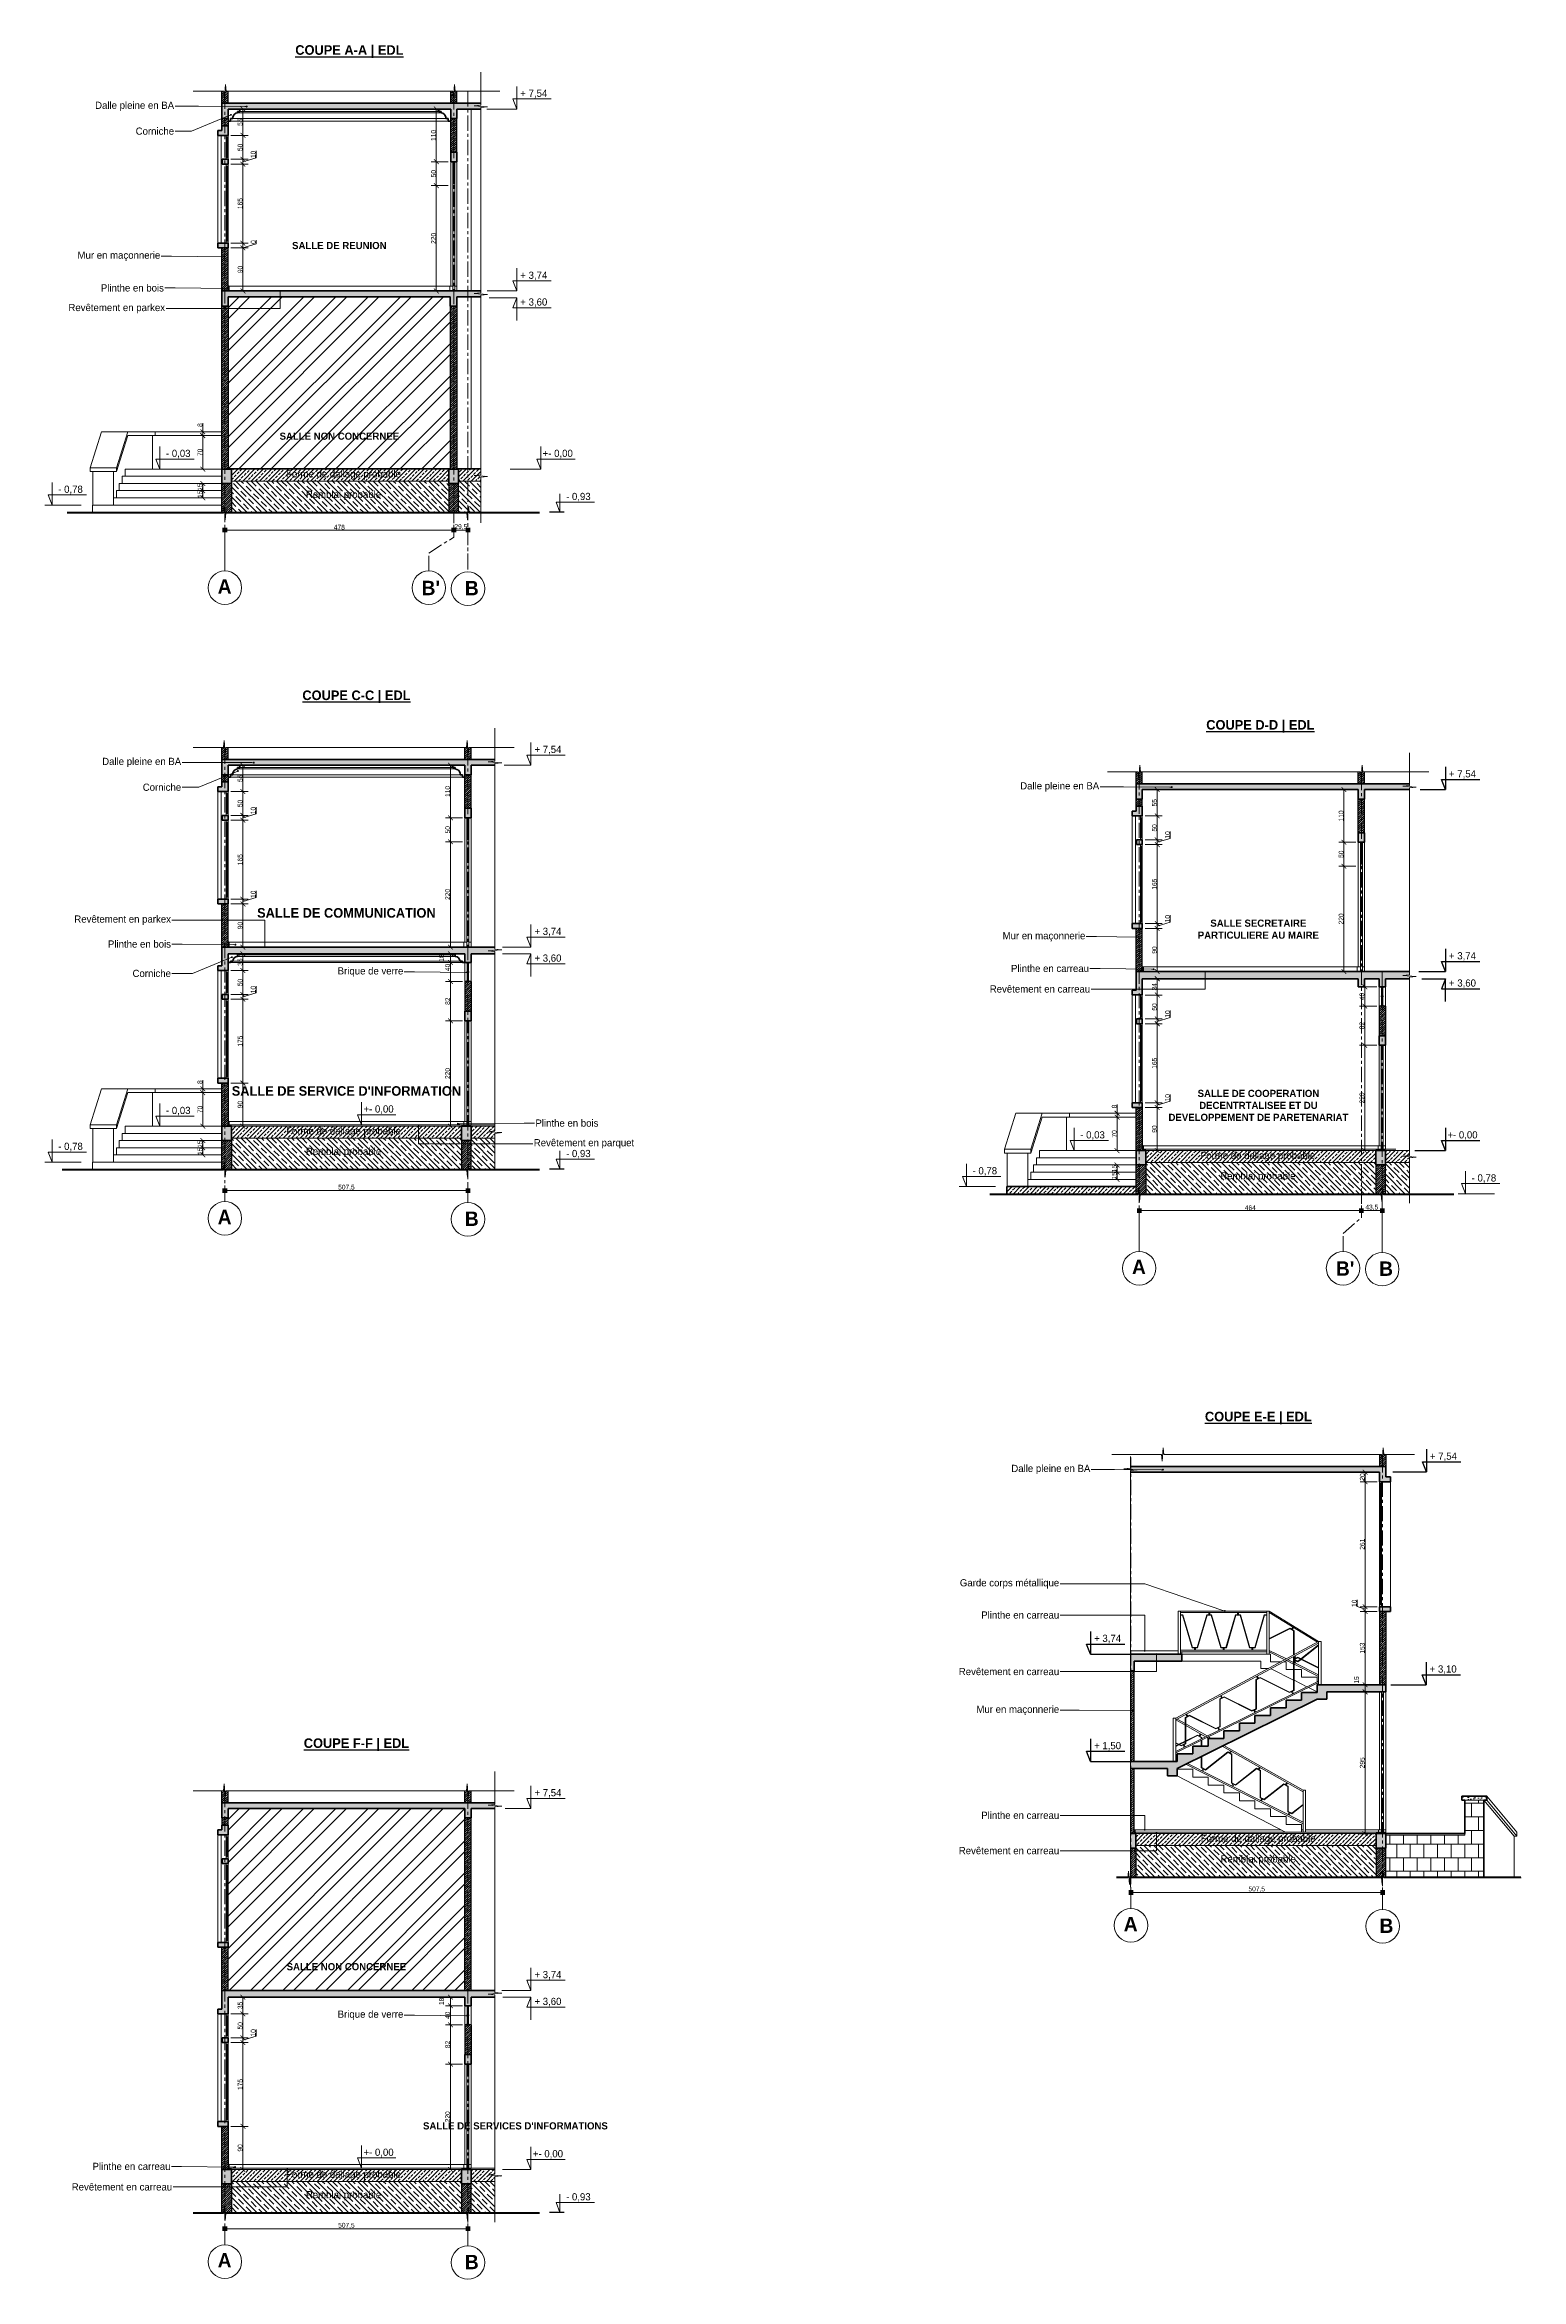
# Model space of a CAD drawing. Header units: centimetres. Extents: x -15293 to 11572, y -4790 to 2619.
# Drawn here: x 2341 to 5424, y -2048 to 2619 of the extents above; entities that cross this region are included whole.
import ezdxf
from ezdxf import colors
from ezdxf.entities.mleader import LeaderData, LeaderLine
from ezdxf.math import Vec2, Vec3

# ---------------------------------------------------------------- set-up
doc = ezdxf.new("R2010")
doc.units = ezdxf.units.CM
doc.linetypes.add('Axe', pattern=[1093.611073, 529.166651, -211.666656, 141.111112, -211.666656])
doc.linetypes.add('CENTER', pattern=[50.8, 31.75, -6.35, 6.35, -6.35])
doc.layers.get('0').update_dxf_attribs({"lineweight": 0})
for name, color, linetype in [('Garde corps métallique', 20, 'Continuous'), ('Hachure mur', 7, 'Continuous'), ('Plinthe', 7, 'Continuous'), ('TSJ_COTATION', 144, 'Continuous'), ('TSJ_TEXTE', 6, 'Continuous')]:
    doc.layers.add(name, color=color, linetype=linetype)
for name, color, linetype, lineweight in [('Hachure', 7, 'Continuous', 30), ('Partie coupée', 7, 'Continuous', 30), ('Symbole de rupture', 6, 'Continuous', 0), ('TSJ_MENUISERIE', 150, 'Continuous', 15), ('TSJ_MUR', 1, 'Continuous', 30), ('TSJ_TN', 34, 'Continuous', 30), ('TSJ_VUE', 5, 'Continuous', 13)]:
    doc.layers.add(name, color=color, linetype=linetype, lineweight=lineweight)
for name, color, linetype, lineweight, true_color in [('TSJ_AXE', 7, 'CENTER', 0, 0xb80000), ('TSJ_COUPE', 7, 'Continuous', 35, 0xff4747), ('TSJ_HACHURE', 7, 'Axe', 0, 0x969696)]:
    doc.layers.add(name, color=color, linetype=linetype, lineweight=lineweight, true_color=true_color)
doc.styles.get("Standard").update_dxf_attribs({"font": 'GOTHIC.TTF'})
doc.dimstyles.new('Axe cotation', dxfattribs={"dimtxt": 10, "dimasz": 10, "dimexe": 10.625, "dimexo": 5, "dimtad": 1, "dimtxsty": 'Standard', "dimblk": 'BOXFILLED', "dimcen": 8, "dimadec": 0, "dimazin": 0, "dimtfac": 1, "dimtmove": 0, "dimatfit": 3, "dimldrblk": 'BOXFILLED', "dimfxl": 1, "dimlwd": 9, "dimlwe": 9, "dimarcsym": 0})
doc.dimstyles.new('ISO-25', dxfattribs={"dimtxt": 10, "dimasz": 10, "dimexe": 10.625, "dimexo": 5, "dimtad": 1, "dimtxsty": 'Standard', "dimblk": 'ARCHTICK', "dimcen": 8, "dimadec": 0, "dimazin": 0, "dimtfac": 1, "dimtmove": 0, "dimatfit": 3, "dimldrblk": 'ARCHTICK', "dimfxl": 25, "dimfxlon": 1, "dimlwd": 9, "dimlwe": 9, "dimarcsym": 0})
pattern_1 = [(45, (396.635, 0), (-2.245064, 2.245064), [])]
pattern_2 = [(45, (396.635, 0), (-8.838835, 8.838835), []), (45, (405.46, 0), (-8.838835, 8.838835), [6, -2.5])]

msp = doc.modelspace()

# ---------------------------------------------------------------- texts
at = {"layer": 'TSJ_AXE', "char_height": 30, "attachment_point": 1}
for s, insert in [('{\\fCentury Gothic|b1|i0|c0|p34;A}', (2701.937, 1502.725)), ("{\\fCentury Gothic|b1|i0|c0|p34;B'}", (3127.738, 1499.433)), ('{\\fCentury Gothic|b1|i0|c0|p34;B}', (3218.088, 1499.145)), ('{\\fCentury Gothic|b1|i0|c0|p34;A}', (2701.937, 185.75)), ('{\\fCentury Gothic|b1|i0|c0|p34;B}', (3218.088, 182.17)), ('{\\fCentury Gothic|b1|i0|c0|p34;A}', (4611.292, 81.451)), ("{\\fCentury Gothic|b1|i0|c0|p34;B'}", (5037.093, 78.16)), ('{\\fCentury Gothic|b1|i0|c0|p34;B}', (5127.443, 77.871)), ('{\\fCentury Gothic|b1|i0|c0|p34;A}', (4594.035, -1290.839)), ('{\\fCentury Gothic|b1|i0|c0|p34;B}', (5128.186, -1294.419)), ('{\\fCentury Gothic|b1|i0|c0|p34;A}', (2701.937, -1993.114)), ('{\\fCentury Gothic|b1|i0|c0|p34;B}', (3218.088, -1996.694))]:
    msp.add_mtext_dynamic_manual_height_columns(s, width=43.00473, gutter_width=12.5, heights=[0], dxfattribs=dict(at, insert=insert))
at = {"layer": 'TSJ_COTATION', "lineweight": 9, "char_height": 15, "attachment_point": 5}
for s, width, heights, insert in [('\\pi-45,l60,t60;+ 7,54', 111.60365, [0], (3354.619, 2516.222)), ('\\pi-45,l60,t60;+ 3,74', 111.60365, [0], (3354.619, 2136.222)), ('\\pi-45,l60,t60;+ 3,60', 111.60365, [0], (3354.619, 2080.343)), ('\\pi-45,l60,t60; - 0,03', 111.60365, [0], (2609.314, 1764.222)), ('Forme de dallage probable', 570.44517, [2.167], (2964.634, 1720.558)), ('\\pi-45,l60,t60;+- 0,00', 111.60365, [0], (3404.567, 1764.222)), ('\\pi-45,l60,t60; - 0,78', 111.60365, [0], (2384.332, 1689.222)), ('Remblai probable', 570.44517, [2.167], (2964.634, 1677.771)), ('\\pi-45,l60,t60; - 0,93', 111.60365, [0], (3444.854, 1674.222)), ('\\pi-45,l60,t60;+ 7,54', 111.60365, [0], (3384.119, 1146.006)), ('\\pi-45,l60,t60;+ 3,74', 111.60365, [0], (3384.119, 766.006)), ('\\pi-45,l60,t60;+ 3,60', 111.60365, [0], (3384.119, 710.126)), ('\\pi-45,l60,t60; - 0,03', 111.60365, [0], (2609.314, 392.006)), ('\\pi-45,l60,t60;+- 0,00', 111.60365, [0], (3030.369, 395.006)), ('Forme de dallage probable', 570.44517, [2.167], (2964.634, 348.342)), ('\\pi-45,l60,t60; - 0,03', 111.60365, [0], (4518.669, 340.949)), ('\\pi-45,l60,t60; - 0,78', 111.60365, [0], (2384.332, 317.006)), ('Remblai probable', 570.44517, [2.167], (2964.634, 305.554)), ('\\pi-45,l60,t60; - 0,93', 111.60365, [0], (3444.854, 302.006)), ('Forme de dallage probable', 570.44517, [2.167], (4873.989, 297.285)), ('\\pi-45,l60,t60; - 0,78', 111.60365, [0], (4293.687, 265.949)), ('Remblai probable', 570.44517, [2.167], (4873.989, 254.497)), ('\\pi-45,l60,t60; - 0,78', 111.60365, [0], (5335.931, 250.949)), ('\\pi-45,l60,t60;+ 7,54', 111.60365, [0], (3384.119, -1032.858)), ('Forme de dallage probable', 570.44517, [2.167], (4874.732, -1129.247)), ('Remblai probable', 570.44517, [2.167], (4874.732, -1172.035)), ('\\pi-45,l60,t60;+ 3,74', 111.60365, [0], (3384.119, -1412.858)), ('\\pi-45,l60,t60;+ 3,60', 111.60365, [0], (3384.119, -1468.738)), ('Forme de dallage probable', 570.44517, [2.167], (2964.634, -1830.522)), ('\\pi-45,l60,t60;+- 0,00', 111.60365, [0], (3030.369, -1783.858)), ('\\pi-45,l60,t60;+- 0,00', 111.60365, [0], (3384.119, -1786.858)), ('Remblai probable', 570.44517, [2.167], (2964.634, -1873.31)), ('\\pi-45,l60,t60; - 0,93', 111.60365, [0], (3444.854, -1876.858))]:
    msp.add_mtext_dynamic_manual_height_columns(s, width=width, gutter_width=12.5, heights=heights, dxfattribs=dict(at, insert=insert))
at = {"layer": 'TSJ_COTATION', "char_height": 15, "attachment_point": 5}
for s, insert in [('\\pi-45,l60,t60;+ 7,54', (5293.974, 1094.949)), ('\\pi-45,l60,t60;+ 3,74', (5293.974, 714.949)), ('\\pi-45,l60,t60;+ 3,60', (5293.974, 658.07)), ('\\pi-45,l60,t60;+- 0,00', (5293.974, 340.949)), ('\\pi-45,l60,t60;+ 7,54', (5254.217, -330.092)), ('\\pi-45,l60,t60;+ 3,74', (4552.818, -710.583)), ('\\pi-45,l60,t60;+ 3,10', (5253.616, -774.583)), ('\\pi-45,l60,t60;+ 1,50', (4552.818, -934.583))]:
    msp.add_mtext_dynamic_manual_height_columns(s, width=111.60365, gutter_width=12.5, heights=[0], dxfattribs=dict(at, insert=insert))
at = {"layer": 'TSJ_TEXTE', "attachment_point": 5}
for s, width, gutter_width, heights, insert, char_height in [('{\\fCentury Gothic|b1|i0|c0|p34;\\LCOUPE A-A | EDL}', 495.82581, 0, [2.167], (2977, 2604.792), 20), ('{\\fCentury Gothic|b1|i0|c0|p34;SALLE DE REUNION}', 210.39385, 12.5, [2.167], (2956, 2199.544), 15), ('{\\fCentury Gothic|b1|i0|c0|p34;SALLE NON CONCERNEE}', 357.33725, 12.5, [2.167], (2956, 1801.376), 15), ('{\\fCentury Gothic|b1|i0|c0|p34;\\LCOUPE C-C | EDL}', 537.67994, 12.5, [2.167], (2991.75, 1257.143), 20), ('{\\fCentury Gothic|b1|i0|c0|p34;\\LCOUPE D-D | EDL}', 410.54056, 12.5, [2.167], (4879.356, 1195.427), 20), ('{\\fCentury Gothic|b1|i0|c0|p34;SALLE DE COMMUNICATION}', 385.0036, 12.5, [2.167], (2970.75, 805.769), 20), ('{\\fCentury Gothic|b1|i0|c0|p34;SALLE SECRETAIRE\\PPARTICULIERE AU MAIRE}', 479.47189, 12.5, [68.467], (4875.163, 771.808), 15), ("{\\fCentury Gothic|b1|i0|c0|p34;SALLE DE SERVICE D'INFORMATION}", 668.48917, 12.5, [2.167], (2970.75, 433.86), 20), ('{\\fCentury Gothic|b1|i0|c0|p34;SALLE DE COOPERATION\\PDECENTRTALISEE ET DU \\PDEVELOPPEMENT DE PARETENARIAT}', 1029.78165, 12.5, [75.178], (4875.328, 403.81), 15), ('{\\fCentury Gothic|b1|i0|c0|p34;\\LCOUPE E-E | EDL}', 338.35795, 12.5, [2.167], (4875.098, -249.115), 20), ('{\\fCentury Gothic|b1|i0|c0|p34;\\LCOUPE F-F | EDL}', 373.94387, 12.5, [2.167], (2991.75, -931.287), 20), ('{\\fCentury Gothic|b1|i0|c0|p34;SALLE NON CONCERNEE}', 357.33725, 12.5, [2.167], (2970.75, -1394.996), 15)]:
    msp.add_mtext_dynamic_manual_height_columns(s, width=width, gutter_width=gutter_width, heights=heights, dxfattribs=dict(at, insert=insert, char_height=char_height))
at = {"layer": 'TSJ_TEXTE'}
note = msp.add_mtext_dynamic_manual_height_columns("{\\fCentury Gothic|b1|i0|c0|p34;SALLE DE SERVICES D'INFORMATIONS\\P}", width=688.65772, gutter_width=12.5, heights=[2.167, 0], dxfattribs=dict(at, insert=(2973.136, -1727.411), char_height=15, attachment_point=5))

# ---------------------------------------------------------------- blocks, each defined once
blk = doc.blocks.new('Marque de rupture')
at = {"layer": 'Symbole de rupture', "lineweight": 20}
for p, q in [((0, -3.6), (0, 20.4)), ((0, -3.6), (-14.1, -5.1)), ((14.1, -7.1), (-14.1, -5.1)), ((0, -8.6), (14.1, -7.1)), ((0, -8.6), (0, -32.6))]:
    blk.add_line(p, q, dxfattribs=at)
blk = doc.blocks.new('_ArchTick')
at = {"color": 0, "linetype": 'ByBlock', "const_width": 0.15}
blk.add_lwpolyline([(-0.5, -0.5), (0.5, 0.5)], dxfattribs=at)
blk = doc.blocks.new('*D169')
at = {"layer": 'Defpoints', "color": 0, "transparency": 16777216}
for p in [(3188, -1516.4), (3218, -1516.4), (3218, -1598.4)]:
    blk.add_point(p, dxfattribs=at)
at = {"layer": 'TSJ_COTATION', "color": 0, "lineweight": 9, "transparency": 16777216}
for p, q in [((3213, -1516.4), (3177.4, -1516.4)), ((3188, -1598.4), (3188, -1516.4)), ((3213, -1598.4), (3177.4, -1598.4))]:
    blk.add_line(p, q, dxfattribs=at)
at = {"layer": 'TSJ_COTATION', "color": 0, "lineweight": 9, "transparency": 16777216, "xscale": 10, "yscale": 10, "zscale": 10}
for p, rotation in [((3188, -1516.4), 90), ((3188, -1598.4), 270)]:
    blk.add_blockref('_ArchTick', p, dxfattribs=dict(at, rotation=rotation))
at = {"layer": 'TSJ_COTATION', "color": 0, "lineweight": 9, "transparency": 16777216, "insert": (3182.1, -1557.4), "char_height": 10, "attachment_point": 5, "rotation": 90}
blk.add_mtext('82', dxfattribs=at)
blk = doc.blocks.new('*D170')
at = {"layer": 'Defpoints', "color": 0, "transparency": 16777216}
for p in [(3188, -1476.4), (3218, -1476.4), (3218, -1516.4)]:
    blk.add_point(p, dxfattribs=at)
at = {"layer": 'TSJ_COTATION', "color": 0, "lineweight": 9, "transparency": 16777216}
for p, q in [((3213, -1476.4), (3177.4, -1476.4)), ((3188, -1516.4), (3188, -1476.4)), ((3213, -1516.4), (3177.4, -1516.4))]:
    blk.add_line(p, q, dxfattribs=at)
at = {"layer": 'TSJ_COTATION', "color": 0, "lineweight": 9, "transparency": 16777216, "xscale": 10, "yscale": 10, "zscale": 10}
for p, rotation in [((3188, -1476.4), 90), ((3188, -1516.4), 270)]:
    blk.add_blockref('_ArchTick', p, dxfattribs=dict(at, rotation=rotation))
at = {"layer": 'TSJ_COTATION', "color": 0, "lineweight": 9, "transparency": 16777216, "insert": (3182.1, -1496.4), "char_height": 10, "attachment_point": 5, "rotation": 90}
blk.add_mtext('40', dxfattribs=at)
blk = doc.blocks.new('*D171')
at = {"layer": 'Defpoints', "color": 0, "transparency": 16777216}
for p in [(3188, -1458.4), (3218, -1458.4), (3218, -1476.4)]:
    blk.add_point(p, dxfattribs=at)
at = {"layer": 'TSJ_COTATION', "color": 0, "lineweight": 9, "transparency": 16777216}
for p, q in [((3213, -1458.4), (3177.4, -1458.4)), ((3213, -1476.4), (3177.4, -1476.4)), ((3188, -1476.4), (3188, -1458.4))]:
    blk.add_line(p, q, dxfattribs=at)
at = {"layer": 'TSJ_COTATION', "color": 0, "lineweight": 9, "transparency": 16777216, "xscale": 10, "yscale": 10, "zscale": 10}
for p, rotation in [((3188, -1458.4), 90), ((3188, -1476.4), 270)]:
    blk.add_blockref('_ArchTick', p, dxfattribs=dict(at, rotation=rotation))
at = {"layer": 'TSJ_COTATION', "color": 0, "lineweight": 9, "transparency": 16777216, "insert": (3169.5, -1467.4), "char_height": 10, "attachment_point": 5, "rotation": 90}
blk.add_mtext('18', dxfattribs=at)
blk = doc.blocks.new('*D164')
at = {"layer": 'Defpoints', "color": 0, "transparency": 16777216}
for p in [(3218, -1598.4), (3188, -1818.4), (3218, -1818.4)]:
    blk.add_point(p, dxfattribs=at)
at = {"layer": 'TSJ_COTATION', "color": 0, "lineweight": 9, "transparency": 16777216}
for p, q in [((3213, -1598.4), (3177.4, -1598.4)), ((3188, -1598.4), (3188, -1818.4)), ((3213, -1818.4), (3177.4, -1818.4))]:
    blk.add_line(p, q, dxfattribs=at)
at = {"layer": 'TSJ_COTATION', "color": 0, "lineweight": 9, "transparency": 16777216, "xscale": 10, "yscale": 10, "zscale": 10}
for p, rotation in [((3188, -1598.4), 90), ((3188, -1818.4), 270)]:
    blk.add_blockref('_ArchTick', p, dxfattribs=dict(at, rotation=rotation))
at = {"layer": 'TSJ_COTATION', "color": 0, "lineweight": 9, "transparency": 16777216, "insert": (3182.1, -1708.4), "char_height": 10, "attachment_point": 5, "rotation": 90}
blk.add_mtext('220', dxfattribs=at)
blk = doc.blocks.new('*D165')
at = {"layer": 'Defpoints', "color": 0, "transparency": 16777216}
for p in [(2723.5, -1493.4), (2723.5, -1543.4), (2754.6, -1543.4)]:
    blk.add_point(p, dxfattribs=at)
at = {"layer": 'TSJ_COTATION', "color": 0, "lineweight": 9, "transparency": 16777216}
for p, q in [((2729.6, -1493.4), (2765.3, -1493.4)), ((2754.6, -1493.4), (2754.6, -1543.4)), ((2729.6, -1543.4), (2765.3, -1543.4))]:
    blk.add_line(p, q, dxfattribs=at)
at = {"layer": 'TSJ_COTATION', "color": 0, "lineweight": 9, "transparency": 16777216, "xscale": 10, "yscale": 10, "zscale": 10}
for p, rotation in [((2754.6, -1493.4), 90), ((2754.6, -1543.4), 270)]:
    blk.add_blockref('_ArchTick', p, dxfattribs=dict(at, rotation=rotation))
at = {"layer": 'TSJ_COTATION', "color": 0, "lineweight": 9, "transparency": 16777216, "insert": (2748.8, -1518.4), "char_height": 10, "attachment_point": 5, "rotation": 90}
blk.add_mtext('50', dxfattribs=at)
blk = doc.blocks.new('*D166')
at = {"layer": 'Defpoints', "color": 0, "transparency": 16777216}
for p in [(2723.5, -1543.4), (2723.5, -1553.4), (2754.6, -1553.4)]:
    blk.add_point(p, dxfattribs=at)
at = {"layer": 'TSJ_COTATION', "color": 0, "lineweight": 9, "transparency": 16777216}
for p, q in [((2782, -1540.2), (2782, -1525.9)), ((2729.6, -1543.4), (2765.3, -1543.4)), ((2729.6, -1553.4), (2765.3, -1553.4)), ((2754.6, -1548.4), (2782, -1540.2)), ((2754.6, -1543.4), (2754.6, -1553.4))]:
    blk.add_line(p, q, dxfattribs=at)
at = {"layer": 'TSJ_COTATION', "color": 0, "lineweight": 9, "transparency": 16777216, "xscale": 10, "yscale": 10, "zscale": 10}
for p, rotation in [((2754.6, -1543.4), 90), ((2754.6, -1553.4), 270)]:
    blk.add_blockref('_ArchTick', p, dxfattribs=dict(at, rotation=rotation))
at = {"layer": 'TSJ_COTATION', "color": 0, "lineweight": 9, "transparency": 16777216, "insert": (2776.1, -1533), "char_height": 10, "attachment_point": 5, "rotation": 90}
blk.add_mtext('10', dxfattribs=at)
blk = doc.blocks.new('*D167')
at = {"layer": 'Defpoints', "color": 0, "transparency": 16777216}
for p in [(2723.5, -1553.4), (2723.5, -1728.4), (2754.6, -1728.4)]:
    blk.add_point(p, dxfattribs=at)
at = {"layer": 'TSJ_COTATION', "color": 0, "lineweight": 9, "transparency": 16777216}
for p, q in [((2729.6, -1553.4), (2765.3, -1553.4)), ((2754.6, -1553.4), (2754.6, -1728.4)), ((2729.6, -1728.4), (2765.3, -1728.4))]:
    blk.add_line(p, q, dxfattribs=at)
at = {"layer": 'TSJ_COTATION', "color": 0, "lineweight": 9, "transparency": 16777216, "xscale": 10, "yscale": 10, "zscale": 10}
for p, rotation in [((2754.6, -1553.4), 90), ((2754.6, -1728.4), 270)]:
    blk.add_blockref('_ArchTick', p, dxfattribs=dict(at, rotation=rotation))
at = {"layer": 'TSJ_COTATION', "color": 0, "lineweight": 9, "transparency": 16777216, "insert": (2748.9, -1640.9), "char_height": 10, "attachment_point": 5, "rotation": 90}
blk.add_mtext('175', dxfattribs=at)
blk = doc.blocks.new('*D168')
at = {"layer": 'Defpoints', "color": 0, "transparency": 16777216}
for p in [(2723.5, -1728.4), (2737, -1818.4), (2754.6, -1818.4)]:
    blk.add_point(p, dxfattribs=at)
at = {"layer": 'TSJ_COTATION', "color": 0, "lineweight": 9, "transparency": 16777216}
for p, q in [((2729.6, -1728.4), (2765.3, -1728.4)), ((2754.6, -1728.4), (2754.6, -1818.4)), ((2742, -1818.4), (2765.3, -1818.4))]:
    blk.add_line(p, q, dxfattribs=at)
at = {"layer": 'TSJ_COTATION', "color": 0, "lineweight": 9, "transparency": 16777216, "xscale": 10, "yscale": 10, "zscale": 10}
for p, rotation in [((2754.6, -1728.4), 90), ((2754.6, -1818.4), 270)]:
    blk.add_blockref('_ArchTick', p, dxfattribs=dict(at, rotation=rotation))
at = {"layer": 'TSJ_COTATION', "color": 0, "lineweight": 9, "transparency": 16777216, "insert": (2748.8, -1773.4), "char_height": 10, "attachment_point": 5, "rotation": 90}
blk.add_mtext('90', dxfattribs=at)
blk = doc.blocks.new('*D172')
at = {"layer": 'Defpoints', "color": 0, "transparency": 16777216}
for p in [(2723.5, -1458.4), (2723.5, -1493.4), (2754.6, -1458.4)]:
    blk.add_point(p, dxfattribs=at)
at = {"layer": 'TSJ_COTATION', "color": 0, "lineweight": 9, "transparency": 16777216}
for p, q in [((2729.6, -1458.4), (2765.3, -1458.4)), ((2729.6, -1493.4), (2765.3, -1493.4)), ((2754.6, -1493.4), (2754.6, -1458.4))]:
    blk.add_line(p, q, dxfattribs=at)
at = {"layer": 'TSJ_COTATION', "color": 0, "lineweight": 9, "transparency": 16777216, "xscale": 10, "yscale": 10, "zscale": 10}
for p, rotation in [((2754.6, -1458.4), 90), ((2754.6, -1493.4), 270)]:
    blk.add_blockref('_ArchTick', p, dxfattribs=dict(at, rotation=rotation))
at = {"layer": 'TSJ_COTATION', "color": 0, "lineweight": 9, "transparency": 16777216, "insert": (2748.8, -1475.9), "char_height": 10, "attachment_point": 5, "rotation": 90}
blk.add_mtext('35', dxfattribs=at)
blk = doc.blocks.new('_Dot')
at = {"color": 0, "linetype": 'ByBlock', "lineweight": -2}
blk.add_line((-0.5, 0), (-1, 0), dxfattribs=at)
at = {"color": 0, "linetype": 'ByBlock', "const_width": 0.5}
blk.add_lwpolyline([(-0.25, 0, 1), (0.25, 0, 1)], format="xyb", close=True, dxfattribs=at)
blk = doc.blocks.new('*D283')
at = {"layer": 'Defpoints', "color": 0, "transparency": 16777216}
for p in [(3188, 954.5), (3222.5, 954.5), (3218, 734.5)]:
    blk.add_point(p, dxfattribs=at)
at = {"layer": 'TSJ_COTATION', "color": 0, "lineweight": 9, "transparency": 16777216}
for p, q in [((3213, 954.5), (3177.4, 954.5)), ((3188, 734.5), (3188, 954.5)), ((3213, 734.5), (3177.4, 734.5))]:
    blk.add_line(p, q, dxfattribs=at)
at = {"layer": 'TSJ_COTATION', "color": 0, "lineweight": 9, "transparency": 16777216, "xscale": 10, "yscale": 10, "zscale": 10}
for p, rotation in [((3188, 954.5), 90), ((3188, 734.5), 270)]:
    blk.add_blockref('_ArchTick', p, dxfattribs=dict(at, rotation=rotation))
at = {"layer": 'TSJ_COTATION', "color": 0, "lineweight": 9, "transparency": 16777216, "insert": (3182.1, 844.5), "char_height": 10, "attachment_point": 5, "rotation": 90}
blk.add_mtext('220', dxfattribs=at)
blk = doc.blocks.new('*D284')
at = {"layer": 'Defpoints', "color": 0, "transparency": 16777216}
for p in [(3188, 1004.5), (3218, 1004.5), (3222.5, 954.5)]:
    blk.add_point(p, dxfattribs=at)
at = {"layer": 'TSJ_COTATION', "color": 0, "lineweight": 9, "transparency": 16777216}
for p, q in [((3213, 1004.5), (3177.4, 1004.5)), ((3188, 954.5), (3188, 1004.5)), ((3213, 954.5), (3177.4, 954.5))]:
    blk.add_line(p, q, dxfattribs=at)
at = {"layer": 'TSJ_COTATION', "color": 0, "lineweight": 9, "transparency": 16777216, "xscale": 10, "yscale": 10, "zscale": 10}
for p, rotation in [((3188, 1004.5), 90), ((3188, 954.5), 270)]:
    blk.add_blockref('_ArchTick', p, dxfattribs=dict(at, rotation=rotation))
at = {"layer": 'TSJ_COTATION', "color": 0, "lineweight": 9, "transparency": 16777216, "insert": (3182.1, 979.5), "char_height": 10, "attachment_point": 5, "rotation": 90}
blk.add_mtext('50', dxfattribs=at)
blk = doc.blocks.new('*D285')
at = {"layer": 'Defpoints', "color": 0, "transparency": 16777216}
for p in [(3188, 1114.5), (3218, 1114.5), (3218, 1004.5)]:
    blk.add_point(p, dxfattribs=at)
at = {"layer": 'TSJ_COTATION', "color": 0, "lineweight": 9, "transparency": 16777216}
for p, q in [((3213, 1114.5), (3177.4, 1114.5)), ((3188, 1004.5), (3188, 1114.5)), ((3213, 1004.5), (3177.4, 1004.5))]:
    blk.add_line(p, q, dxfattribs=at)
at = {"layer": 'TSJ_COTATION', "color": 0, "lineweight": 9, "transparency": 16777216, "xscale": 10, "yscale": 10, "zscale": 10}
for p, rotation in [((3188, 1114.5), 90), ((3188, 1004.5), 270)]:
    blk.add_blockref('_ArchTick', p, dxfattribs=dict(at, rotation=rotation))
at = {"layer": 'TSJ_COTATION', "color": 0, "lineweight": 9, "transparency": 16777216, "insert": (3182.1, 1059.5), "char_height": 10, "attachment_point": 5, "rotation": 90}
blk.add_mtext('110', dxfattribs=at)
blk = doc.blocks.new('*D286')
at = {"layer": 'Defpoints', "color": 0, "transparency": 16777216}
for p in [(2723.5, 824.5), (2754.6, 824.5), (2723.5, 734.5)]:
    blk.add_point(p, dxfattribs=at)
at = {"layer": 'TSJ_COTATION', "color": 0, "lineweight": 9, "transparency": 16777216}
for p, q in [((2729.6, 824.5), (2765.3, 824.5)), ((2754.6, 734.5), (2754.6, 824.5)), ((2729.6, 734.5), (2765.3, 734.5))]:
    blk.add_line(p, q, dxfattribs=at)
at = {"layer": 'TSJ_COTATION', "color": 0, "lineweight": 9, "transparency": 16777216, "xscale": 10, "yscale": 10, "zscale": 10}
for p, rotation in [((2754.6, 824.5), 90), ((2754.6, 734.5), 270)]:
    blk.add_blockref('_ArchTick', p, dxfattribs=dict(at, rotation=rotation))
at = {"layer": 'TSJ_COTATION', "color": 0, "lineweight": 9, "transparency": 16777216, "insert": (2748.8, 779.5), "char_height": 10, "attachment_point": 5, "rotation": 90}
blk.add_mtext('90', dxfattribs=at)
blk = doc.blocks.new('*D287')
at = {"layer": 'Defpoints', "color": 0, "transparency": 16777216}
for p in [(2723.5, 999.5), (2754.6, 999.5), (2723.5, 834.5)]:
    blk.add_point(p, dxfattribs=at)
at = {"layer": 'TSJ_COTATION', "color": 0, "lineweight": 9, "transparency": 16777216}
for p, q in [((2729.6, 999.5), (2765.3, 999.5)), ((2754.6, 834.5), (2754.6, 999.5)), ((2729.6, 834.5), (2765.3, 834.5))]:
    blk.add_line(p, q, dxfattribs=at)
at = {"layer": 'TSJ_COTATION', "color": 0, "lineweight": 9, "transparency": 16777216, "xscale": 10, "yscale": 10, "zscale": 10}
for p, rotation in [((2754.6, 999.5), 90), ((2754.6, 834.5), 270)]:
    blk.add_blockref('_ArchTick', p, dxfattribs=dict(at, rotation=rotation))
at = {"layer": 'TSJ_COTATION', "color": 0, "lineweight": 9, "transparency": 16777216, "insert": (2748.8, 917), "char_height": 10, "attachment_point": 5, "rotation": 90}
blk.add_mtext('165', dxfattribs=at)
blk = doc.blocks.new('*D288')
at = {"layer": 'Defpoints', "color": 0, "transparency": 16777216}
for p in [(2723.5, 1009.5), (2723.5, 999.5), (2754.6, 1009.5)]:
    blk.add_point(p, dxfattribs=at)
at = {"layer": 'TSJ_COTATION', "color": 0, "lineweight": 9, "transparency": 16777216}
for p, q in [((2782, 1012.7), (2782, 1026.9)), ((2729.6, 1009.5), (2765.3, 1009.5)), ((2729.6, 999.5), (2765.3, 999.5)), ((2754.6, 1004.5), (2782, 1012.7)), ((2754.6, 999.5), (2754.6, 1009.5))]:
    blk.add_line(p, q, dxfattribs=at)
at = {"layer": 'TSJ_COTATION', "color": 0, "lineweight": 9, "transparency": 16777216, "xscale": 10, "yscale": 10, "zscale": 10}
for p, rotation in [((2754.6, 1009.5), 90), ((2754.6, 999.5), 270)]:
    blk.add_blockref('_ArchTick', p, dxfattribs=dict(at, rotation=rotation))
at = {"layer": 'TSJ_COTATION', "color": 0, "lineweight": 9, "transparency": 16777216, "insert": (2776.1, 1019.8), "char_height": 10, "attachment_point": 5, "rotation": 90}
blk.add_mtext('10', dxfattribs=at)
blk = doc.blocks.new('*D289')
at = {"layer": 'Defpoints', "color": 0, "transparency": 16777216}
for p in [(2723.5, 1059.5), (2754.6, 1059.5), (2723.5, 1009.5)]:
    blk.add_point(p, dxfattribs=at)
at = {"layer": 'TSJ_COTATION', "color": 0, "lineweight": 9, "transparency": 16777216}
for p, q in [((2729.6, 1059.5), (2765.3, 1059.5)), ((2754.6, 1009.5), (2754.6, 1059.5)), ((2729.6, 1009.5), (2765.3, 1009.5))]:
    blk.add_line(p, q, dxfattribs=at)
at = {"layer": 'TSJ_COTATION', "color": 0, "lineweight": 9, "transparency": 16777216, "xscale": 10, "yscale": 10, "zscale": 10}
for p, rotation in [((2754.6, 1059.5), 90), ((2754.6, 1009.5), 270)]:
    blk.add_blockref('_ArchTick', p, dxfattribs=dict(at, rotation=rotation))
at = {"layer": 'TSJ_COTATION', "color": 0, "lineweight": 9, "transparency": 16777216, "insert": (2748.8, 1034.5), "char_height": 10, "attachment_point": 5, "rotation": 90}
blk.add_mtext('50', dxfattribs=at)
blk = doc.blocks.new('*D290')
at = {"layer": 'Defpoints', "color": 0, "transparency": 16777216}
for p in [(2723.5, 1114.5), (2754.6, 1114.5), (2723.5, 1059.5)]:
    blk.add_point(p, dxfattribs=at)
at = {"layer": 'TSJ_COTATION', "color": 0, "lineweight": 9, "transparency": 16777216}
for p, q in [((2729.6, 1114.5), (2765.3, 1114.5)), ((2754.6, 1059.5), (2754.6, 1114.5)), ((2729.6, 1059.5), (2765.3, 1059.5))]:
    blk.add_line(p, q, dxfattribs=at)
at = {"layer": 'TSJ_COTATION', "color": 0, "lineweight": 9, "transparency": 16777216, "xscale": 10, "yscale": 10, "zscale": 10}
for p, rotation in [((2754.6, 1114.5), 90), ((2754.6, 1059.5), 270)]:
    blk.add_blockref('_ArchTick', p, dxfattribs=dict(at, rotation=rotation))
at = {"layer": 'TSJ_COTATION', "color": 0, "lineweight": 9, "transparency": 16777216, "insert": (2748.9, 1087), "char_height": 10, "attachment_point": 5, "rotation": 90}
blk.add_mtext('55', dxfattribs=at)
blk = doc.blocks.new('*D291')
at = {"layer": 'Defpoints', "color": 0, "transparency": 16777216}
for p in [(2723.5, 834.5), (2723.5, 824.5), (2754.6, 834.5)]:
    blk.add_point(p, dxfattribs=at)
at = {"layer": 'TSJ_COTATION', "color": 0, "lineweight": 9, "transparency": 16777216}
for p, q in [((2782, 837.7), (2782, 851.9)), ((2729.6, 834.5), (2765.3, 834.5)), ((2729.6, 824.5), (2765.3, 824.5)), ((2754.6, 829.5), (2782, 837.7)), ((2754.6, 824.5), (2754.6, 834.5))]:
    blk.add_line(p, q, dxfattribs=at)
at = {"layer": 'TSJ_COTATION', "color": 0, "lineweight": 9, "transparency": 16777216, "xscale": 10, "yscale": 10, "zscale": 10}
for p, rotation in [((2754.6, 834.5), 90), ((2754.6, 824.5), 270)]:
    blk.add_blockref('_ArchTick', p, dxfattribs=dict(at, rotation=rotation))
at = {"layer": 'TSJ_COTATION', "color": 0, "lineweight": 9, "transparency": 16777216, "insert": (2776.1, 844.8), "char_height": 10, "attachment_point": 5, "rotation": 90}
blk.add_mtext('10', dxfattribs=at)
blk = doc.blocks.new('*D292')
at = {"layer": 'Defpoints', "color": 0, "transparency": 16777216}
for p in [(3188, 662.5), (3218, 662.5), (3218, 580.5)]:
    blk.add_point(p, dxfattribs=at)
at = {"layer": 'TSJ_COTATION', "color": 0, "lineweight": 9, "transparency": 16777216}
for p, q in [((3213, 662.5), (3177.4, 662.5)), ((3188, 580.5), (3188, 662.5)), ((3213, 580.5), (3177.4, 580.5))]:
    blk.add_line(p, q, dxfattribs=at)
at = {"layer": 'TSJ_COTATION', "color": 0, "lineweight": 9, "transparency": 16777216, "xscale": 10, "yscale": 10, "zscale": 10}
for p, rotation in [((3188, 662.5), 90), ((3188, 580.5), 270)]:
    blk.add_blockref('_ArchTick', p, dxfattribs=dict(at, rotation=rotation))
at = {"layer": 'TSJ_COTATION', "color": 0, "lineweight": 9, "transparency": 16777216, "insert": (3182.1, 621.5), "char_height": 10, "attachment_point": 5, "rotation": 90}
blk.add_mtext('82', dxfattribs=at)
blk = doc.blocks.new('*D293')
at = {"layer": 'Defpoints', "color": 0, "transparency": 16777216}
for p in [(3188, 702.5), (3218, 702.5), (3218, 662.5)]:
    blk.add_point(p, dxfattribs=at)
at = {"layer": 'TSJ_COTATION', "color": 0, "lineweight": 9, "transparency": 16777216}
for p, q in [((3213, 702.5), (3177.4, 702.5)), ((3188, 662.5), (3188, 702.5)), ((3213, 662.5), (3177.4, 662.5))]:
    blk.add_line(p, q, dxfattribs=at)
at = {"layer": 'TSJ_COTATION', "color": 0, "lineweight": 9, "transparency": 16777216, "xscale": 10, "yscale": 10, "zscale": 10}
for p, rotation in [((3188, 702.5), 90), ((3188, 662.5), 270)]:
    blk.add_blockref('_ArchTick', p, dxfattribs=dict(at, rotation=rotation))
at = {"layer": 'TSJ_COTATION', "color": 0, "lineweight": 9, "transparency": 16777216, "insert": (3182.1, 682.5), "char_height": 10, "attachment_point": 5, "rotation": 90}
blk.add_mtext('     40', dxfattribs=at)
blk = doc.blocks.new('*D294')
at = {"layer": 'Defpoints', "color": 0, "transparency": 16777216}
for p in [(3188, 720.5), (3218, 720.5), (3218, 702.5)]:
    blk.add_point(p, dxfattribs=at)
at = {"layer": 'TSJ_COTATION', "color": 0, "lineweight": 9, "transparency": 16777216}
for p, q in [((3213, 720.5), (3177.4, 720.5)), ((3213, 702.5), (3177.4, 702.5)), ((3188, 702.5), (3188, 720.5))]:
    blk.add_line(p, q, dxfattribs=at)
at = {"layer": 'TSJ_COTATION', "color": 0, "lineweight": 9, "transparency": 16777216, "xscale": 10, "yscale": 10, "zscale": 10}
for p, rotation in [((3188, 720.5), 90), ((3188, 702.5), 270)]:
    blk.add_blockref('_ArchTick', p, dxfattribs=dict(at, rotation=rotation))
at = {"layer": 'TSJ_COTATION', "color": 0, "lineweight": 9, "transparency": 16777216, "insert": (3169.5, 711.5), "char_height": 10, "attachment_point": 5, "rotation": 90}
blk.add_mtext('18', dxfattribs=at)
blk = doc.blocks.new('*D295')
at = {"layer": 'Defpoints', "color": 0, "transparency": 16777216}
for p in [(3218, 580.5), (3188, 360.5), (3218, 360.5)]:
    blk.add_point(p, dxfattribs=at)
at = {"layer": 'TSJ_COTATION', "color": 0, "lineweight": 9, "transparency": 16777216}
for p, q in [((3213, 580.5), (3177.4, 580.5)), ((3188, 580.5), (3188, 360.5)), ((3213, 360.5), (3177.4, 360.5))]:
    blk.add_line(p, q, dxfattribs=at)
at = {"layer": 'TSJ_COTATION', "color": 0, "lineweight": 9, "transparency": 16777216, "xscale": 10, "yscale": 10, "zscale": 10}
for p, rotation in [((3188, 580.5), 90), ((3188, 360.5), 270)]:
    blk.add_blockref('_ArchTick', p, dxfattribs=dict(at, rotation=rotation))
at = {"layer": 'TSJ_COTATION', "color": 0, "lineweight": 9, "transparency": 16777216, "insert": (3182.1, 470.5), "char_height": 10, "attachment_point": 5, "rotation": 90}
blk.add_mtext('220', dxfattribs=at)
blk = doc.blocks.new('*D296')
at = {"layer": 'Defpoints', "color": 0, "transparency": 16777216}
for p in [(2723.5, 685.5), (2723.5, 635.5), (2754.6, 635.5)]:
    blk.add_point(p, dxfattribs=at)
at = {"layer": 'TSJ_COTATION', "color": 0, "lineweight": 9, "transparency": 16777216}
for p, q in [((2729.6, 685.5), (2765.3, 685.5)), ((2754.6, 685.5), (2754.6, 635.5)), ((2729.6, 635.5), (2765.3, 635.5))]:
    blk.add_line(p, q, dxfattribs=at)
at = {"layer": 'TSJ_COTATION', "color": 0, "lineweight": 9, "transparency": 16777216, "xscale": 10, "yscale": 10, "zscale": 10}
for p, rotation in [((2754.6, 685.5), 90), ((2754.6, 635.5), 270)]:
    blk.add_blockref('_ArchTick', p, dxfattribs=dict(at, rotation=rotation))
at = {"layer": 'TSJ_COTATION', "color": 0, "lineweight": 9, "transparency": 16777216, "insert": (2748.8, 660.5), "char_height": 10, "attachment_point": 5, "rotation": 90}
blk.add_mtext('50', dxfattribs=at)
blk = doc.blocks.new('*D297')
at = {"layer": 'Defpoints', "color": 0, "transparency": 16777216}
for p in [(2723.5, 635.5), (2723.5, 625.5), (2754.6, 625.5)]:
    blk.add_point(p, dxfattribs=at)
at = {"layer": 'TSJ_COTATION', "color": 0, "lineweight": 9, "transparency": 16777216}
for p, q in [((2729.6, 635.5), (2765.3, 635.5)), ((2729.6, 625.5), (2765.3, 625.5)), ((2754.6, 630.5), (2782, 638.7)), ((2754.6, 635.5), (2754.6, 625.5)), ((2782, 638.7), (2782, 652.9))]:
    blk.add_line(p, q, dxfattribs=at)
at = {"layer": 'TSJ_COTATION', "color": 0, "lineweight": 9, "transparency": 16777216, "xscale": 10, "yscale": 10, "zscale": 10}
for p, rotation in [((2754.6, 635.5), 90), ((2754.6, 625.5), 270)]:
    blk.add_blockref('_ArchTick', p, dxfattribs=dict(at, rotation=rotation))
at = {"layer": 'TSJ_COTATION', "color": 0, "lineweight": 9, "transparency": 16777216, "insert": (2776.1, 645.8), "char_height": 10, "attachment_point": 5, "rotation": 90}
blk.add_mtext('10', dxfattribs=at)
blk = doc.blocks.new('*D298')
at = {"layer": 'Defpoints', "color": 0, "transparency": 16777216}
for p in [(2723.5, 625.5), (2723.5, 450.5), (2754.6, 450.5)]:
    blk.add_point(p, dxfattribs=at)
at = {"layer": 'TSJ_COTATION', "color": 0, "lineweight": 9, "transparency": 16777216}
for p, q in [((2729.6, 625.5), (2765.3, 625.5)), ((2754.6, 625.5), (2754.6, 450.5)), ((2729.6, 450.5), (2765.3, 450.5))]:
    blk.add_line(p, q, dxfattribs=at)
at = {"layer": 'TSJ_COTATION', "color": 0, "lineweight": 9, "transparency": 16777216, "xscale": 10, "yscale": 10, "zscale": 10}
for p, rotation in [((2754.6, 625.5), 90), ((2754.6, 450.5), 270)]:
    blk.add_blockref('_ArchTick', p, dxfattribs=dict(at, rotation=rotation))
at = {"layer": 'TSJ_COTATION', "color": 0, "lineweight": 9, "transparency": 16777216, "insert": (2748.9, 538), "char_height": 10, "attachment_point": 5, "rotation": 90}
blk.add_mtext('175', dxfattribs=at)
blk = doc.blocks.new('*D299')
at = {"layer": 'Defpoints', "color": 0, "transparency": 16777216}
for p in [(2723.5, 450.5), (2723.5, 360.5), (2754.6, 360.5)]:
    blk.add_point(p, dxfattribs=at)
at = {"layer": 'TSJ_COTATION', "color": 0, "lineweight": 9, "transparency": 16777216}
for p, q in [((2729.6, 450.5), (2765.3, 450.5)), ((2754.6, 450.5), (2754.6, 360.5)), ((2729.6, 360.5), (2765.3, 360.5))]:
    blk.add_line(p, q, dxfattribs=at)
at = {"layer": 'TSJ_COTATION', "color": 0, "lineweight": 9, "transparency": 16777216, "xscale": 10, "yscale": 10, "zscale": 10}
for p, rotation in [((2754.6, 450.5), 90), ((2754.6, 360.5), 270)]:
    blk.add_blockref('_ArchTick', p, dxfattribs=dict(at, rotation=rotation))
at = {"layer": 'TSJ_COTATION', "color": 0, "lineweight": 9, "transparency": 16777216, "insert": (2748.8, 405.5), "char_height": 10, "attachment_point": 5, "rotation": 90}
blk.add_mtext('90', dxfattribs=at)
blk = doc.blocks.new('*D300')
at = {"layer": 'Defpoints', "color": 0, "transparency": 16777216}
for p in [(2723.5, 720.5), (2754.6, 720.5), (2723.5, 685.5)]:
    blk.add_point(p, dxfattribs=at)
at = {"layer": 'TSJ_COTATION', "color": 0, "lineweight": 9, "transparency": 16777216}
for p, q in [((2729.6, 720.5), (2765.3, 720.5)), ((2754.6, 685.5), (2754.6, 720.5)), ((2729.6, 685.5), (2765.3, 685.5))]:
    blk.add_line(p, q, dxfattribs=at)
at = {"layer": 'TSJ_COTATION', "color": 0, "lineweight": 9, "transparency": 16777216, "xscale": 10, "yscale": 10, "zscale": 10}
for p, rotation in [((2754.6, 720.5), 90), ((2754.6, 685.5), 270)]:
    blk.add_blockref('_ArchTick', p, dxfattribs=dict(at, rotation=rotation))
at = {"layer": 'TSJ_COTATION', "color": 0, "lineweight": 9, "transparency": 16777216, "insert": (2748.8, 703), "char_height": 10, "attachment_point": 5, "rotation": 90}
blk.add_mtext('35', dxfattribs=at)
blk = doc.blocks.new('*D359')
at = {"layer": 'Defpoints', "color": 0, "transparency": 16777216}
for p in [(2723.5, 2194.7), (2754.6, 2194.7), (2723.5, 2104.7)]:
    blk.add_point(p, dxfattribs=at)
at = {"layer": 'TSJ_COTATION', "color": 0, "lineweight": 9, "transparency": 16777216}
for p, q in [((2729.6, 2194.7), (2765.3, 2194.7)), ((2754.6, 2104.7), (2754.6, 2194.7)), ((2729.6, 2104.7), (2765.3, 2104.7))]:
    blk.add_line(p, q, dxfattribs=at)
at = {"layer": 'TSJ_COTATION', "color": 0, "lineweight": 9, "transparency": 16777216, "xscale": 10, "yscale": 10, "zscale": 10}
for p, rotation in [((2754.6, 2194.7), 90), ((2754.6, 2104.7), 270)]:
    blk.add_blockref('_ArchTick', p, dxfattribs=dict(at, rotation=rotation))
at = {"layer": 'TSJ_COTATION', "color": 0, "transparency": 16777216, "insert": (2748.8, 2149.7), "char_height": 10, "attachment_point": 5, "rotation": 90}
blk.add_mtext('90', dxfattribs=at)
blk = doc.blocks.new('*D352')
at = {"layer": 'Defpoints', "color": 0, "transparency": 16777216}
for p in [(2723.5, 2369.7), (2754.6, 2369.7), (2723.5, 2204.7)]:
    blk.add_point(p, dxfattribs=at)
at = {"layer": 'TSJ_COTATION', "color": 0, "lineweight": 9, "transparency": 16777216}
for p, q in [((2729.6, 2369.7), (2765.3, 2369.7)), ((2754.6, 2204.7), (2754.6, 2369.7)), ((2729.6, 2204.7), (2765.3, 2204.7))]:
    blk.add_line(p, q, dxfattribs=at)
at = {"layer": 'TSJ_COTATION', "color": 0, "lineweight": 9, "transparency": 16777216, "xscale": 10, "yscale": 10, "zscale": 10}
for p, rotation in [((2754.6, 2369.7), 90), ((2754.6, 2204.7), 270)]:
    blk.add_blockref('_ArchTick', p, dxfattribs=dict(at, rotation=rotation))
at = {"layer": 'TSJ_COTATION', "color": 0, "transparency": 16777216, "insert": (2748.8, 2287.2), "char_height": 10, "attachment_point": 5, "rotation": 90}
blk.add_mtext('165', dxfattribs=at)
blk = doc.blocks.new('*D353')
at = {"layer": 'Defpoints', "color": 0, "transparency": 16777216}
for p in [(2723.5, 2379.7), (2723.5, 2369.7), (2754.6, 2379.7)]:
    blk.add_point(p, dxfattribs=at)
at = {"layer": 'TSJ_COTATION', "color": 0, "lineweight": 9, "transparency": 16777216}
for p, q in [((2754.6, 2374.7), (2782, 2382.9)), ((2782, 2382.9), (2782, 2397.2)), ((2729.6, 2379.7), (2765.3, 2379.7)), ((2729.6, 2369.7), (2765.3, 2369.7)), ((2754.6, 2369.7), (2754.6, 2379.7))]:
    blk.add_line(p, q, dxfattribs=at)
at = {"layer": 'TSJ_COTATION', "color": 0, "lineweight": 9, "transparency": 16777216, "xscale": 10, "yscale": 10, "zscale": 10}
for p, rotation in [((2754.6, 2379.7), 90), ((2754.6, 2369.7), 270)]:
    blk.add_blockref('_ArchTick', p, dxfattribs=dict(at, rotation=rotation))
at = {"layer": 'TSJ_COTATION', "color": 0, "transparency": 16777216, "insert": (2776.1, 2390), "char_height": 10, "attachment_point": 5, "rotation": 90}
blk.add_mtext('10', dxfattribs=at)
blk = doc.blocks.new('*D354')
at = {"layer": 'Defpoints', "color": 0, "transparency": 16777216}
for p in [(2723.5, 2429.7), (2754.6, 2429.7), (2723.5, 2379.7)]:
    blk.add_point(p, dxfattribs=at)
at = {"layer": 'TSJ_COTATION', "color": 0, "lineweight": 9, "transparency": 16777216}
for p, q in [((2729.6, 2429.7), (2765.3, 2429.7)), ((2754.6, 2379.7), (2754.6, 2429.7)), ((2729.6, 2379.7), (2765.3, 2379.7))]:
    blk.add_line(p, q, dxfattribs=at)
at = {"layer": 'TSJ_COTATION', "color": 0, "lineweight": 9, "transparency": 16777216, "xscale": 10, "yscale": 10, "zscale": 10}
for p, rotation in [((2754.6, 2429.7), 90), ((2754.6, 2379.7), 270)]:
    blk.add_blockref('_ArchTick', p, dxfattribs=dict(at, rotation=rotation))
at = {"layer": 'TSJ_COTATION', "color": 0, "transparency": 16777216, "insert": (2748.8, 2404.7), "char_height": 10, "attachment_point": 5, "rotation": 90}
blk.add_mtext('50', dxfattribs=at)
blk = doc.blocks.new('*D355')
at = {"layer": 'Defpoints', "color": 0, "transparency": 16777216}
for p in [(2723.5, 2484.7), (2754.6, 2484.7), (2723.5, 2429.7)]:
    blk.add_point(p, dxfattribs=at)
at = {"layer": 'TSJ_COTATION', "color": 0, "lineweight": 9, "transparency": 16777216}
for p, q in [((2729.6, 2484.7), (2765.3, 2484.7)), ((2754.6, 2429.7), (2754.6, 2484.7)), ((2729.6, 2429.7), (2765.3, 2429.7))]:
    blk.add_line(p, q, dxfattribs=at)
at = {"layer": 'TSJ_COTATION', "color": 0, "lineweight": 9, "transparency": 16777216, "xscale": 10, "yscale": 10, "zscale": 10}
for p, rotation in [((2754.6, 2484.7), 90), ((2754.6, 2429.7), 270)]:
    blk.add_blockref('_ArchTick', p, dxfattribs=dict(at, rotation=rotation))
at = {"layer": 'TSJ_COTATION', "color": 0, "transparency": 16777216, "insert": (2748.9, 2457.2), "char_height": 10, "attachment_point": 5, "rotation": 90}
blk.add_mtext('55', dxfattribs=at)
blk = doc.blocks.new('*D360')
at = {"layer": 'Defpoints', "color": 0, "transparency": 16777216}
for p in [(2723.5, 2194.7), (2723.5, 2194.7), (2754.6, 2194.7)]:
    blk.add_point(p, dxfattribs=at)
at = {"layer": 'TSJ_COTATION', "color": 0, "lineweight": 9, "transparency": 16777216}
for p, q in [((2729.6, 2194.7), (2765.3, 2194.7)), ((2729.6, 2194.7), (2765.3, 2194.7)), ((2754.6, 2194.7), (2754.6, 2204.7)), ((2754.6, 2194.7), (2782, 2202.9)), ((2754.6, 2194.7), (2754.6, 2184.7)), ((2782, 2202.9), (2782, 2211))]:
    blk.add_line(p, q, dxfattribs=at)
at = {"layer": 'TSJ_COTATION', "color": 0, "lineweight": 9, "transparency": 16777216, "xscale": 10, "yscale": 10, "zscale": 10}
for rotation in [90, 270]:
    blk.add_blockref('_ArchTick', (2754.6, 2194.7), dxfattribs=dict(at, rotation=rotation))
at = {"layer": 'TSJ_COTATION', "color": 0, "transparency": 16777216, "insert": (2776.1, 2206.9), "char_height": 10, "attachment_point": 5, "rotation": 90}
blk.add_mtext('0', dxfattribs=at)
blk = doc.blocks.new('*D356')
at = {"layer": 'Defpoints', "color": 0, "transparency": 16777216}
for p in [(3158.5, 2324.7), (3193, 2324.7), (3188.5, 2104.7)]:
    blk.add_point(p, dxfattribs=at)
at = {"layer": 'TSJ_COTATION', "color": 0, "lineweight": 9, "transparency": 16777216}
for p, q in [((3183.5, 2324.7), (3147.9, 2324.7)), ((3158.5, 2104.7), (3158.5, 2324.7)), ((3183.5, 2104.7), (3147.9, 2104.7))]:
    blk.add_line(p, q, dxfattribs=at)
at = {"layer": 'TSJ_COTATION', "color": 0, "lineweight": 9, "transparency": 16777216, "xscale": 10, "yscale": 10, "zscale": 10}
for p, rotation in [((3158.5, 2324.7), 90), ((3158.5, 2104.7), 270)]:
    blk.add_blockref('_ArchTick', p, dxfattribs=dict(at, rotation=rotation))
at = {"layer": 'TSJ_COTATION', "color": 0, "lineweight": 9, "transparency": 16777216, "insert": (3152.6, 2214.7), "char_height": 10, "attachment_point": 5, "rotation": 90}
blk.add_mtext('220', dxfattribs=at)
blk = doc.blocks.new('*D357')
at = {"layer": 'Defpoints', "color": 0, "transparency": 16777216}
for p in [(3158.5, 2374.7), (3188.5, 2374.7), (3193, 2324.7)]:
    blk.add_point(p, dxfattribs=at)
at = {"layer": 'TSJ_COTATION', "color": 0, "lineweight": 9, "transparency": 16777216}
for p, q in [((3183.5, 2374.7), (3147.9, 2374.7)), ((3158.5, 2324.7), (3158.5, 2374.7)), ((3183.5, 2324.7), (3147.9, 2324.7))]:
    blk.add_line(p, q, dxfattribs=at)
at = {"layer": 'TSJ_COTATION', "color": 0, "lineweight": 9, "transparency": 16777216, "xscale": 10, "yscale": 10, "zscale": 10}
for p, rotation in [((3158.5, 2374.7), 90), ((3158.5, 2324.7), 270)]:
    blk.add_blockref('_ArchTick', p, dxfattribs=dict(at, rotation=rotation))
at = {"layer": 'TSJ_COTATION', "color": 0, "lineweight": 9, "transparency": 16777216, "insert": (3152.6, 2349.7), "char_height": 10, "attachment_point": 5, "rotation": 90}
blk.add_mtext('50', dxfattribs=at)
blk = doc.blocks.new('*D358')
at = {"layer": 'Defpoints', "color": 0, "transparency": 16777216}
for p in [(3158.5, 2484.7), (3188.5, 2484.7), (3188.5, 2374.7)]:
    blk.add_point(p, dxfattribs=at)
at = {"layer": 'TSJ_COTATION', "color": 0, "lineweight": 9, "transparency": 16777216}
for p, q in [((3183.5, 2484.7), (3147.9, 2484.7)), ((3158.5, 2374.7), (3158.5, 2484.7)), ((3183.5, 2374.7), (3147.9, 2374.7))]:
    blk.add_line(p, q, dxfattribs=at)
at = {"layer": 'TSJ_COTATION', "color": 0, "lineweight": 9, "transparency": 16777216, "xscale": 10, "yscale": 10, "zscale": 10}
for p, rotation in [((3158.5, 2484.7), 90), ((3158.5, 2374.7), 270)]:
    blk.add_blockref('_ArchTick', p, dxfattribs=dict(at, rotation=rotation))
at = {"layer": 'TSJ_COTATION', "color": 0, "transparency": 16777216, "insert": (3152.6, 2429.7), "char_height": 10, "attachment_point": 5, "rotation": 90}
blk.add_mtext('110', dxfattribs=at)
blk = doc.blocks.new('_BoxFilled')
at = {"color": 0, "linetype": 'ByBlock', "lineweight": -2}
blk.add_line((-0.5, 0), (-1, 0), dxfattribs=at)
at = {"color": 0, "linetype": 'ByBlock'}
blk.add_solid([(-0.5, 0.5), (0.5, 0.5), (-0.5, -0.5), (0.5, -0.5)], dxfattribs=at)
blk = doc.blocks.new('*D384')
at = {"layer": 'Defpoints', "color": 0, "linetype": 'ByBlock', "transparency": 16777216}
for p in [(3195, 1605.4), (3195, 1590.4), (2717, 1520)]:
    blk.add_point(p, dxfattribs=at)
at = {"layer": 'TSJ_AXE', "color": 0, "linetype": 'ByBlock', "lineweight": 9, "transparency": 16777216}
for p, q in [((2717, 1525), (2717, 1616.1)), ((2727, 1605.4), (3185, 1605.4)), ((3195, 1595.4), (3195, 1616.1))]:
    blk.add_line(p, q, dxfattribs=at)
at = {"layer": 'TSJ_AXE', "color": 0, "linetype": 'ByBlock', "lineweight": 9, "transparency": 16777216, "xscale": 10, "yscale": 10, "zscale": 10, "rotation": 180}
blk.add_blockref('_BoxFilled', (2717, 1605.4), dxfattribs=at)
at = {"layer": 'TSJ_AXE', "color": 0, "linetype": 'ByBlock', "lineweight": 9, "transparency": 16777216, "xscale": 10, "yscale": 10, "zscale": 10}
blk.add_blockref('_BoxFilled', (3195, 1605.4), dxfattribs=at)
at = {"layer": 'TSJ_AXE', "color": 0, "linetype": 'ByBlock', "transparency": 16777216, "insert": (2956, 1611.3), "char_height": 10, "attachment_point": 5}
blk.add_mtext('478', dxfattribs=at)
blk = doc.blocks.new('*D385')
at = {"layer": 'Defpoints', "color": 0, "transparency": 16777216}
for p in [(3195, 1590.4), (3224.5, 1605.4), (3224.5, 1518)]:
    blk.add_point(p, dxfattribs=at)
at = {"layer": 'TSJ_AXE', "color": 0, "lineweight": 9, "transparency": 16777216}
for p, q in [((3195, 1595.4), (3195, 1616.1)), ((3205, 1605.4), (3214.5, 1605.4)), ((3224.5, 1523), (3224.5, 1616.1))]:
    blk.add_line(p, q, dxfattribs=at)
at = {"layer": 'TSJ_AXE', "color": 0, "lineweight": 9, "transparency": 16777216, "xscale": 10, "yscale": 10, "zscale": 10, "rotation": 180}
blk.add_blockref('_BoxFilled', (3195, 1605.4), dxfattribs=at)
at = {"layer": 'TSJ_AXE', "color": 0, "lineweight": 9, "transparency": 16777216, "xscale": 10, "yscale": 10, "zscale": 10}
blk.add_blockref('_BoxFilled', (3224.5, 1605.4), dxfattribs=at)
at = {"layer": 'TSJ_AXE', "color": 0, "transparency": 16777216, "insert": (3209.8, 1611.8), "char_height": 10, "attachment_point": 5}
blk.add_mtext('29,5', dxfattribs=at)
blk = doc.blocks.new('*D388')
at = {"layer": 'Defpoints', "color": 0, "linetype": 'ByBlock', "transparency": 16777216}
for p in [(3224.5, -1942.1), (2717, -1975.9), (3224.5, -1977.8)]:
    blk.add_point(p, dxfattribs=at)
at = {"layer": 'TSJ_AXE', "color": 0, "linetype": 'ByBlock', "lineweight": 9, "transparency": 16777216}
for p, q in [((2717, -1970.9), (2717, -1931.5)), ((2727, -1942.1), (3214.5, -1942.1)), ((3224.5, -1972.8), (3224.5, -1931.5))]:
    blk.add_line(p, q, dxfattribs=at)
at = {"layer": 'TSJ_AXE', "color": 0, "linetype": 'ByBlock', "lineweight": 9, "transparency": 16777216, "xscale": 10, "yscale": 10, "zscale": 10, "rotation": 180}
blk.add_blockref('_BoxFilled', (2717, -1942.1), dxfattribs=at)
at = {"layer": 'TSJ_AXE', "color": 0, "linetype": 'ByBlock', "lineweight": 9, "transparency": 16777216, "xscale": 10, "yscale": 10, "zscale": 10}
blk.add_blockref('_BoxFilled', (3224.5, -1942.1), dxfattribs=at)
at = {"layer": 'TSJ_AXE', "color": 0, "linetype": 'ByBlock', "transparency": 16777216, "insert": (2970.8, -1935.8), "char_height": 10, "attachment_point": 5}
blk.add_mtext('507,5', dxfattribs=at)
blk = doc.blocks.new('*D389')
at = {"layer": 'Defpoints', "color": 0, "linetype": 'ByBlock', "transparency": 16777216}
for p in [(2717, 203), (3224.5, 225.9), (3224.5, 201.1)]:
    blk.add_point(p, dxfattribs=at)
at = {"layer": 'TSJ_AXE', "color": 0, "linetype": 'ByBlock', "lineweight": 9, "transparency": 16777216}
for p, q in [((2717, 208), (2717, 236.6)), ((3224.5, 206.1), (3224.5, 236.6)), ((2727, 225.9), (3214.5, 225.9))]:
    blk.add_line(p, q, dxfattribs=at)
at = {"layer": 'TSJ_AXE', "color": 0, "linetype": 'ByBlock', "lineweight": 9, "transparency": 16777216, "xscale": 10, "yscale": 10, "zscale": 10, "rotation": 180}
blk.add_blockref('_BoxFilled', (2717, 225.9), dxfattribs=at)
at = {"layer": 'TSJ_AXE', "color": 0, "linetype": 'ByBlock', "lineweight": 9, "transparency": 16777216, "xscale": 10, "yscale": 10, "zscale": 10}
blk.add_blockref('_BoxFilled', (3224.5, 225.9), dxfattribs=at)
at = {"layer": 'TSJ_AXE', "color": 0, "linetype": 'ByBlock', "transparency": 16777216, "insert": (2970.8, 232.3), "char_height": 10, "attachment_point": 5}
blk.add_mtext('507,5', dxfattribs=at)
blk = doc.blocks.new('*D506')
at = {"layer": 'Defpoints', "color": 0, "transparency": 16777216}
for p in [(2496.5, 1687.7), (2670.8, 1687.7), (2490.5, 1672.7)]:
    blk.add_point(p, dxfattribs=at)
at = {"layer": 'TSJ_COTATION', "color": 0, "lineweight": 9, "transparency": 16777216}
for p, q in [((2645.8, 1687.7), (2681.4, 1687.7)), ((2670.8, 1672.7), (2670.8, 1687.7)), ((2645.8, 1672.7), (2681.4, 1672.7))]:
    blk.add_line(p, q, dxfattribs=at)
at = {"layer": 'TSJ_COTATION', "color": 0, "lineweight": 9, "transparency": 16777216, "xscale": 10, "yscale": 10, "zscale": 10}
for p, rotation in [((2670.8, 1687.7), 90), ((2670.8, 1672.7), 270)]:
    blk.add_blockref('_ArchTick', p, dxfattribs=dict(at, rotation=rotation))
at = {"layer": 'TSJ_COTATION', "color": 0, "transparency": 16777216, "insert": (2665.1, 1680.2), "char_height": 10, "attachment_point": 5, "rotation": 90}
blk.add_mtext('15', dxfattribs=at)
blk = doc.blocks.new('*D507')
at = {"layer": 'Defpoints', "color": 0, "transparency": 16777216}
for p in [(2496.5, 1687.7), (2502.5, 1702.7), (2670.8, 1702.7)]:
    blk.add_point(p, dxfattribs=at)
at = {"layer": 'TSJ_COTATION', "color": 0, "lineweight": 9, "transparency": 16777216}
for p, q in [((2645.8, 1702.7), (2681.4, 1702.7)), ((2645.8, 1687.7), (2681.4, 1687.7)), ((2670.8, 1687.7), (2670.8, 1702.7))]:
    blk.add_line(p, q, dxfattribs=at)
at = {"layer": 'TSJ_COTATION', "color": 0, "lineweight": 9, "transparency": 16777216, "xscale": 10, "yscale": 10, "zscale": 10}
for p, rotation in [((2670.8, 1702.7), 90), ((2670.8, 1687.7), 270)]:
    blk.add_blockref('_ArchTick', p, dxfattribs=dict(at, rotation=rotation))
at = {"layer": 'TSJ_COTATION', "color": 0, "transparency": 16777216, "insert": (2665.1, 1695.2), "char_height": 10, "attachment_point": 5, "rotation": 90}
blk.add_mtext('15', dxfattribs=at)
blk = doc.blocks.new('*D508')
at = {"layer": 'Defpoints', "color": 0, "transparency": 16777216}
for p in [(2579.9, 1802.7), (2670.8, 1802.7), (2573.9, 1732.7)]:
    blk.add_point(p, dxfattribs=at)
at = {"layer": 'TSJ_COTATION', "color": 0, "lineweight": 9, "transparency": 16777216}
for p, q in [((2645.8, 1802.7), (2681.4, 1802.7)), ((2670.8, 1732.7), (2670.8, 1802.7)), ((2645.8, 1732.7), (2681.4, 1732.7))]:
    blk.add_line(p, q, dxfattribs=at)
at = {"layer": 'TSJ_COTATION', "color": 0, "lineweight": 9, "transparency": 16777216, "xscale": 10, "yscale": 10, "zscale": 10}
for p, rotation in [((2670.8, 1802.7), 90), ((2670.8, 1732.7), 270)]:
    blk.add_blockref('_ArchTick', p, dxfattribs=dict(at, rotation=rotation))
at = {"layer": 'TSJ_COTATION', "color": 0, "transparency": 16777216, "insert": (2664.9, 1767.7), "char_height": 10, "attachment_point": 5, "rotation": 90}
blk.add_mtext('70', dxfattribs=at)
blk = doc.blocks.new('*D509')
at = {"layer": 'Defpoints', "color": 0, "transparency": 16777216}
for p in [(2571.5, 1810.7), (2571.5, 1802.7), (2670.8, 1810.7)]:
    blk.add_point(p, dxfattribs=at)
at = {"layer": 'TSJ_COTATION', "color": 0, "lineweight": 9, "transparency": 16777216}
for p, q in [((2670.8, 1810.7), (2670.8, 1828.7)), ((2645.8, 1810.7), (2681.4, 1810.7)), ((2645.8, 1802.7), (2681.4, 1802.7)), ((2670.8, 1802.7), (2670.8, 1810.7))]:
    blk.add_line(p, q, dxfattribs=at)
at = {"layer": 'TSJ_COTATION', "color": 0, "lineweight": 9, "transparency": 16777216, "xscale": 10, "yscale": 10, "zscale": 10}
for p, rotation in [((2670.8, 1810.7), 90), ((2670.8, 1802.7), 270)]:
    blk.add_blockref('_ArchTick', p, dxfattribs=dict(at, rotation=rotation))
at = {"layer": 'TSJ_COTATION', "color": 0, "transparency": 16777216, "insert": (2664.9, 1824.7), "char_height": 10, "attachment_point": 5, "rotation": 90}
blk.add_mtext('8', dxfattribs=at)
blk = doc.blocks.new('*D511')
at = {"layer": 'Defpoints', "color": 0, "transparency": 16777216}
for p in [(2490.5, 300.5), (2496.5, 315.5), (2670.8, 315.5)]:
    blk.add_point(p, dxfattribs=at)
at = {"layer": 'TSJ_COTATION', "color": 0, "lineweight": 9, "transparency": 16777216}
for p, q in [((2645.8, 315.5), (2681.4, 315.5)), ((2645.8, 300.5), (2681.4, 300.5)), ((2670.8, 300.5), (2670.8, 315.5))]:
    blk.add_line(p, q, dxfattribs=at)
at = {"layer": 'TSJ_COTATION', "color": 0, "lineweight": 9, "transparency": 16777216, "xscale": 10, "yscale": 10, "zscale": 10}
for p, rotation in [((2670.8, 315.5), 90), ((2670.8, 300.5), 270)]:
    blk.add_blockref('_ArchTick', p, dxfattribs=dict(at, rotation=rotation))
at = {"layer": 'TSJ_COTATION', "color": 0, "transparency": 16777216, "insert": (2665.1, 308), "char_height": 10, "attachment_point": 5, "rotation": 90}
blk.add_mtext('15', dxfattribs=at)
blk = doc.blocks.new('*D512')
at = {"layer": 'Defpoints', "color": 0, "transparency": 16777216}
for p in [(2502.5, 330.5), (2670.8, 330.5), (2496.5, 315.5)]:
    blk.add_point(p, dxfattribs=at)
at = {"layer": 'TSJ_COTATION', "color": 0, "lineweight": 9, "transparency": 16777216}
for p, q in [((2645.8, 330.5), (2681.4, 330.5)), ((2670.8, 315.5), (2670.8, 330.5)), ((2645.8, 315.5), (2681.4, 315.5))]:
    blk.add_line(p, q, dxfattribs=at)
at = {"layer": 'TSJ_COTATION', "color": 0, "lineweight": 9, "transparency": 16777216, "xscale": 10, "yscale": 10, "zscale": 10}
for p, rotation in [((2670.8, 330.5), 90), ((2670.8, 315.5), 270)]:
    blk.add_blockref('_ArchTick', p, dxfattribs=dict(at, rotation=rotation))
at = {"layer": 'TSJ_COTATION', "color": 0, "transparency": 16777216, "insert": (2665.1, 323), "char_height": 10, "attachment_point": 5, "rotation": 90}
blk.add_mtext('15', dxfattribs=at)
blk = doc.blocks.new('*D510')
at = {"layer": 'Defpoints', "color": 0, "transparency": 16777216}
for p in [(2579.9, 430.5), (2670.8, 430.5), (2573.9, 360.5)]:
    blk.add_point(p, dxfattribs=at)
at = {"layer": 'TSJ_COTATION', "color": 0, "lineweight": 9, "transparency": 16777216}
for p, q in [((2645.8, 430.5), (2681.4, 430.5)), ((2670.8, 360.5), (2670.8, 430.5)), ((2645.8, 360.5), (2681.4, 360.5))]:
    blk.add_line(p, q, dxfattribs=at)
at = {"layer": 'TSJ_COTATION', "color": 0, "lineweight": 9, "transparency": 16777216, "xscale": 10, "yscale": 10, "zscale": 10}
for p, rotation in [((2670.8, 430.5), 90), ((2670.8, 360.5), 270)]:
    blk.add_blockref('_ArchTick', p, dxfattribs=dict(at, rotation=rotation))
at = {"layer": 'TSJ_COTATION', "color": 0, "transparency": 16777216, "insert": (2664.9, 395.5), "char_height": 10, "attachment_point": 5, "rotation": 90}
blk.add_mtext('70', dxfattribs=at)
blk = doc.blocks.new('*D513')
at = {"layer": 'Defpoints', "color": 0, "transparency": 16777216}
for p in [(2571.5, 438.5), (2571.5, 430.5), (2670.8, 438.5)]:
    blk.add_point(p, dxfattribs=at)
at = {"layer": 'TSJ_COTATION', "color": 0, "lineweight": 9, "transparency": 16777216}
for p, q in [((2645.8, 438.5), (2681.4, 438.5)), ((2645.8, 430.5), (2681.4, 430.5)), ((2670.8, 438.5), (2670.8, 456.5)), ((2670.8, 430.5), (2670.8, 438.5))]:
    blk.add_line(p, q, dxfattribs=at)
at = {"layer": 'TSJ_COTATION', "color": 0, "lineweight": 9, "transparency": 16777216, "xscale": 10, "yscale": 10, "zscale": 10}
for p, rotation in [((2670.8, 438.5), 90), ((2670.8, 430.5), 270)]:
    blk.add_blockref('_ArchTick', p, dxfattribs=dict(at, rotation=rotation))
at = {"layer": 'TSJ_COTATION', "color": 0, "transparency": 16777216, "insert": (2664.9, 452.5), "char_height": 10, "attachment_point": 5, "rotation": 90}
blk.add_mtext('8', dxfattribs=at)
blk = doc.blocks.new('*D83')
at = {"layer": 'Defpoints', "color": 0, "transparency": 16777216}
for p in [(5053.9, 903.4), (5088.4, 903.4), (5083.9, 683.4)]:
    blk.add_point(p, dxfattribs=at)
at = {"layer": 'TSJ_COTATION', "color": 0, "lineweight": 9, "transparency": 16777216}
for p, q in [((5078.9, 903.4), (5043.2, 903.4)), ((5053.9, 683.4), (5053.9, 903.4)), ((5078.9, 683.4), (5043.2, 683.4))]:
    blk.add_line(p, q, dxfattribs=at)
at = {"layer": 'TSJ_COTATION', "color": 0, "lineweight": 9, "transparency": 16777216, "xscale": 10, "yscale": 10, "zscale": 10}
for p, rotation in [((5053.9, 903.4), 90), ((5053.9, 683.4), 270)]:
    blk.add_blockref('_ArchTick', p, dxfattribs=dict(at, rotation=rotation))
at = {"layer": 'TSJ_COTATION', "color": 0, "transparency": 16777216, "insert": (5048, 793.4), "char_height": 10, "attachment_point": 5, "rotation": 90}
blk.add_mtext('220', dxfattribs=at)
blk = doc.blocks.new('*D84')
at = {"layer": 'Defpoints', "color": 0, "transparency": 16777216}
for p in [(5053.9, 953.4), (5083.9, 953.4), (5088.4, 903.4)]:
    blk.add_point(p, dxfattribs=at)
at = {"layer": 'TSJ_COTATION', "color": 0, "lineweight": 9, "transparency": 16777216}
for p, q in [((5078.9, 953.4), (5043.2, 953.4)), ((5053.9, 903.4), (5053.9, 953.4)), ((5078.9, 903.4), (5043.2, 903.4))]:
    blk.add_line(p, q, dxfattribs=at)
at = {"layer": 'TSJ_COTATION', "color": 0, "lineweight": 9, "transparency": 16777216, "xscale": 10, "yscale": 10, "zscale": 10}
for p, rotation in [((5053.9, 953.4), 90), ((5053.9, 903.4), 270)]:
    blk.add_blockref('_ArchTick', p, dxfattribs=dict(at, rotation=rotation))
at = {"layer": 'TSJ_COTATION', "color": 0, "transparency": 16777216, "insert": (5048, 928.4), "char_height": 10, "attachment_point": 5, "rotation": 90}
blk.add_mtext('50', dxfattribs=at)
blk = doc.blocks.new('*D85')
at = {"layer": 'Defpoints', "color": 0, "transparency": 16777216}
for p in [(5053.9, 1063.4), (5083.9, 1063.4), (5083.9, 953.4)]:
    blk.add_point(p, dxfattribs=at)
at = {"layer": 'TSJ_COTATION', "color": 0, "lineweight": 9, "transparency": 16777216}
for p, q in [((5078.9, 1063.4), (5043.2, 1063.4)), ((5053.9, 953.4), (5053.9, 1063.4)), ((5078.9, 953.4), (5043.2, 953.4))]:
    blk.add_line(p, q, dxfattribs=at)
at = {"layer": 'TSJ_COTATION', "color": 0, "lineweight": 9, "transparency": 16777216, "xscale": 10, "yscale": 10, "zscale": 10}
for p, rotation in [((5053.9, 1063.4), 90), ((5053.9, 953.4), 270)]:
    blk.add_blockref('_ArchTick', p, dxfattribs=dict(at, rotation=rotation))
at = {"layer": 'TSJ_COTATION', "color": 0, "transparency": 16777216, "insert": (5048, 1008.4), "char_height": 10, "attachment_point": 5, "rotation": 90}
blk.add_mtext('110', dxfattribs=at)
blk = doc.blocks.new('*D86')
at = {"layer": 'Defpoints', "color": 0, "transparency": 16777216}
for p in [(4632.9, 773.4), (4664, 773.4), (4632.9, 683.4)]:
    blk.add_point(p, dxfattribs=at)
at = {"layer": 'TSJ_COTATION', "color": 0, "lineweight": 9, "transparency": 16777216}
for p, q in [((4639, 773.4), (4674.6, 773.4)), ((4664, 683.4), (4664, 773.4)), ((4639, 683.4), (4674.6, 683.4))]:
    blk.add_line(p, q, dxfattribs=at)
at = {"layer": 'TSJ_COTATION', "color": 0, "lineweight": 9, "transparency": 16777216, "xscale": 10, "yscale": 10, "zscale": 10}
for p, rotation in [((4664, 773.4), 90), ((4664, 683.4), 270)]:
    blk.add_blockref('_ArchTick', p, dxfattribs=dict(at, rotation=rotation))
at = {"layer": 'TSJ_COTATION', "color": 0, "transparency": 16777216, "insert": (4658.1, 728.4), "char_height": 10, "attachment_point": 5, "rotation": 90}
blk.add_mtext('90', dxfattribs=at)
blk = doc.blocks.new('*D87')
at = {"layer": 'Defpoints', "color": 0, "transparency": 16777216}
for p in [(4632.9, 948.4), (4664, 948.4), (4632.9, 783.4)]:
    blk.add_point(p, dxfattribs=at)
at = {"layer": 'TSJ_COTATION', "color": 0, "lineweight": 9, "transparency": 16777216}
for p, q in [((4639, 948.4), (4674.6, 948.4)), ((4664, 783.4), (4664, 948.4)), ((4639, 783.4), (4674.6, 783.4))]:
    blk.add_line(p, q, dxfattribs=at)
at = {"layer": 'TSJ_COTATION', "color": 0, "lineweight": 9, "transparency": 16777216, "xscale": 10, "yscale": 10, "zscale": 10}
for p, rotation in [((4664, 948.4), 90), ((4664, 783.4), 270)]:
    blk.add_blockref('_ArchTick', p, dxfattribs=dict(at, rotation=rotation))
at = {"layer": 'TSJ_COTATION', "color": 0, "transparency": 16777216, "insert": (4658.1, 865.9), "char_height": 10, "attachment_point": 5, "rotation": 90}
blk.add_mtext('165', dxfattribs=at)
blk = doc.blocks.new('*D88')
at = {"layer": 'Defpoints', "color": 0, "transparency": 16777216}
for p in [(4632.9, 958.4), (4632.9, 948.4), (4664, 958.4)]:
    blk.add_point(p, dxfattribs=at)
at = {"layer": 'TSJ_COTATION', "color": 0, "lineweight": 9, "transparency": 16777216}
for p, q in [((4639, 958.4), (4674.6, 958.4)), ((4639, 948.4), (4674.6, 948.4)), ((4664, 953.4), (4691.3, 961.6)), ((4664, 948.4), (4664, 958.4)), ((4691.3, 961.6), (4691.3, 975.9))]:
    blk.add_line(p, q, dxfattribs=at)
at = {"layer": 'TSJ_COTATION', "color": 0, "lineweight": 9, "transparency": 16777216, "xscale": 10, "yscale": 10, "zscale": 10}
for p, rotation in [((4664, 958.4), 90), ((4664, 948.4), 270)]:
    blk.add_blockref('_ArchTick', p, dxfattribs=dict(at, rotation=rotation))
at = {"layer": 'TSJ_COTATION', "color": 0, "transparency": 16777216, "insert": (4685.4, 968.8), "char_height": 10, "attachment_point": 5, "rotation": 90}
blk.add_mtext('10', dxfattribs=at)
blk = doc.blocks.new('*D89')
at = {"layer": 'Defpoints', "color": 0, "transparency": 16777216}
for p in [(4632.9, 1008.4), (4664, 1008.4), (4632.9, 958.4)]:
    blk.add_point(p, dxfattribs=at)
at = {"layer": 'TSJ_COTATION', "color": 0, "lineweight": 9, "transparency": 16777216}
for p, q in [((4639, 1008.4), (4674.6, 1008.4)), ((4664, 958.4), (4664, 1008.4)), ((4639, 958.4), (4674.6, 958.4))]:
    blk.add_line(p, q, dxfattribs=at)
at = {"layer": 'TSJ_COTATION', "color": 0, "lineweight": 9, "transparency": 16777216, "xscale": 10, "yscale": 10, "zscale": 10}
for p, rotation in [((4664, 1008.4), 90), ((4664, 958.4), 270)]:
    blk.add_blockref('_ArchTick', p, dxfattribs=dict(at, rotation=rotation))
at = {"layer": 'TSJ_COTATION', "color": 0, "transparency": 16777216, "insert": (4658.1, 983.4), "char_height": 10, "attachment_point": 5, "rotation": 90}
blk.add_mtext('50', dxfattribs=at)
blk = doc.blocks.new('*D90')
at = {"layer": 'Defpoints', "color": 0, "transparency": 16777216}
for p in [(4632.9, 1063.4), (4664, 1063.4), (4632.9, 1008.4)]:
    blk.add_point(p, dxfattribs=at)
at = {"layer": 'TSJ_COTATION', "color": 0, "lineweight": 9, "transparency": 16777216}
for p, q in [((4639, 1063.4), (4674.6, 1063.4)), ((4664, 1008.4), (4664, 1063.4)), ((4639, 1008.4), (4674.6, 1008.4))]:
    blk.add_line(p, q, dxfattribs=at)
at = {"layer": 'TSJ_COTATION', "color": 0, "lineweight": 9, "transparency": 16777216, "xscale": 10, "yscale": 10, "zscale": 10}
for p, rotation in [((4664, 1063.4), 90), ((4664, 1008.4), 270)]:
    blk.add_blockref('_ArchTick', p, dxfattribs=dict(at, rotation=rotation))
at = {"layer": 'TSJ_COTATION', "color": 0, "transparency": 16777216, "insert": (4658.2, 1035.9), "char_height": 10, "attachment_point": 5, "rotation": 90}
blk.add_mtext('55', dxfattribs=at)
blk = doc.blocks.new('*D91')
at = {"layer": 'Defpoints', "color": 0, "transparency": 16777216}
for p in [(4632.9, 783.4), (4632.9, 773.4), (4664, 783.4)]:
    blk.add_point(p, dxfattribs=at)
at = {"layer": 'TSJ_COTATION', "color": 0, "lineweight": 9, "transparency": 16777216}
for p, q in [((4691.3, 786.6), (4691.3, 800.9)), ((4639, 783.4), (4674.6, 783.4)), ((4639, 773.4), (4674.6, 773.4)), ((4664, 778.4), (4691.3, 786.6)), ((4664, 773.4), (4664, 783.4))]:
    blk.add_line(p, q, dxfattribs=at)
at = {"layer": 'TSJ_COTATION', "color": 0, "lineweight": 9, "transparency": 16777216, "xscale": 10, "yscale": 10, "zscale": 10}
for p, rotation in [((4664, 783.4), 90), ((4664, 773.4), 270)]:
    blk.add_blockref('_ArchTick', p, dxfattribs=dict(at, rotation=rotation))
at = {"layer": 'TSJ_COTATION', "color": 0, "transparency": 16777216, "insert": (4685.4, 793.8), "char_height": 10, "attachment_point": 5, "rotation": 90}
blk.add_mtext('10', dxfattribs=at)
blk = doc.blocks.new('*D92')
at = {"layer": 'Defpoints', "color": 0, "transparency": 16777216}
for p in [(5128.1, -362.1), (5098.1, -382.1), (5128.1, -382.1)]:
    blk.add_point(p, dxfattribs=at)
at = {"layer": 'TSJ_COTATION', "color": 0, "lineweight": 9, "transparency": 16777216}
for p, q in [((5123.1, -362.1), (5087.5, -362.1)), ((5098.1, -362.1), (5098.1, -382.1)), ((5123.1, -382.1), (5087.5, -382.1))]:
    blk.add_line(p, q, dxfattribs=at)
at = {"layer": 'TSJ_COTATION', "color": 0, "lineweight": 9, "transparency": 16777216, "xscale": 10, "yscale": 10, "zscale": 10}
for p, rotation in [((5098.1, -362.1), 90), ((5098.1, -382.1), 270)]:
    blk.add_blockref('_ArchTick', p, dxfattribs=dict(at, rotation=rotation))
at = {"layer": 'TSJ_COTATION', "color": 0, "transparency": 16777216, "insert": (5092.2, -372.1), "char_height": 10, "attachment_point": 5, "rotation": 90}
blk.add_mtext('20', dxfattribs=at)
blk = doc.blocks.new('*D93')
at = {"layer": 'Defpoints', "color": 0, "transparency": 16777216}
for p in [(5128.1, -382.1), (5098.1, -643.1), (5128.1, -643.1)]:
    blk.add_point(p, dxfattribs=at)
at = {"layer": 'TSJ_COTATION', "color": 0, "lineweight": 9, "transparency": 16777216}
for p, q in [((5123.1, -382.1), (5087.5, -382.1)), ((5098.1, -382.1), (5098.1, -643.1)), ((5123.1, -643.1), (5087.5, -643.1))]:
    blk.add_line(p, q, dxfattribs=at)
at = {"layer": 'TSJ_COTATION', "color": 0, "lineweight": 9, "transparency": 16777216, "xscale": 10, "yscale": 10, "zscale": 10}
for p, rotation in [((5098.1, -382.1), 90), ((5098.1, -643.1), 270)]:
    blk.add_blockref('_ArchTick', p, dxfattribs=dict(at, rotation=rotation))
at = {"layer": 'TSJ_COTATION', "color": 0, "transparency": 16777216, "insert": (5092.2, -512.6), "char_height": 10, "attachment_point": 5, "rotation": 90}
blk.add_mtext('261', dxfattribs=at)
blk = doc.blocks.new('*D94')
at = {"layer": 'Defpoints', "color": 0, "transparency": 16777216}
for p in [(5098.1, -653.1), (5128.1, -643.1), (5128.1, -653.1)]:
    blk.add_point(p, dxfattribs=at)
at = {"layer": 'TSJ_COTATION', "color": 0, "lineweight": 9, "transparency": 16777216}
for p, q in [((5081.3, -643), (5081.3, -628.8)), ((5098.1, -648.1), (5081.3, -643)), ((5123.1, -643.1), (5087.5, -643.1)), ((5123.1, -653.1), (5087.5, -653.1)), ((5098.1, -643.1), (5098.1, -653.1))]:
    blk.add_line(p, q, dxfattribs=at)
at = {"layer": 'TSJ_COTATION', "color": 0, "lineweight": 9, "transparency": 16777216, "xscale": 10, "yscale": 10, "zscale": 10}
for p, rotation in [((5098.1, -643.1), 90), ((5098.1, -653.1), 270)]:
    blk.add_blockref('_ArchTick', p, dxfattribs=dict(at, rotation=rotation))
at = {"layer": 'TSJ_COTATION', "color": 0, "transparency": 16777216, "insert": (5075.4, -635.9), "char_height": 10, "attachment_point": 5, "rotation": 90}
blk.add_mtext('10', dxfattribs=at)
blk = doc.blocks.new('*D95')
at = {"layer": 'Defpoints', "color": 0, "transparency": 16777216}
for p in [(5128.1, -653.1), (5098.1, -806.1), (5128.1, -806.1)]:
    blk.add_point(p, dxfattribs=at)
at = {"layer": 'TSJ_COTATION', "color": 0, "lineweight": 9, "transparency": 16777216}
for p, q in [((5123.1, -653.1), (5087.5, -653.1)), ((5098.1, -653.1), (5098.1, -806.1)), ((5123.1, -806.1), (5087.5, -806.1))]:
    blk.add_line(p, q, dxfattribs=at)
at = {"layer": 'TSJ_COTATION', "color": 0, "lineweight": 9, "transparency": 16777216, "xscale": 10, "yscale": 10, "zscale": 10}
for p, rotation in [((5098.1, -653.1), 90), ((5098.1, -806.1), 270)]:
    blk.add_blockref('_ArchTick', p, dxfattribs=dict(at, rotation=rotation))
at = {"layer": 'TSJ_COTATION', "color": 0, "transparency": 16777216, "insert": (5092.2, -729.6), "char_height": 10, "attachment_point": 5, "rotation": 90}
blk.add_mtext('153', dxfattribs=at)
blk = doc.blocks.new('*D96')
at = {"layer": 'Defpoints', "color": 0, "transparency": 16777216}
for p in [(5098.1, -821.1), (5128.1, -806.1), (5128.1, -821.1)]:
    blk.add_point(p, dxfattribs=at)
at = {"layer": 'TSJ_COTATION', "color": 0, "lineweight": 9, "transparency": 16777216}
for p, q in [((5123.1, -806.1), (5087.5, -806.1)), ((5123.1, -821.1), (5087.5, -821.1)), ((5098.1, -806.1), (5098.1, -821.1))]:
    blk.add_line(p, q, dxfattribs=at)
at = {"layer": 'TSJ_COTATION', "color": 0, "lineweight": 9, "transparency": 16777216, "xscale": 10, "yscale": 10, "zscale": 10}
for p, rotation in [((5098.1, -806.1), 90), ((5098.1, -821.1), 270)]:
    blk.add_blockref('_ArchTick', p, dxfattribs=dict(at, rotation=rotation))
at = {"layer": 'TSJ_COTATION', "color": 0, "transparency": 16777216, "insert": (5080.2, -796.1), "char_height": 10, "attachment_point": 5, "rotation": 90}
blk.add_mtext('15', dxfattribs=at)
blk = doc.blocks.new('*D153')
at = {"layer": 'Defpoints', "color": 0, "transparency": 16777216}
for p in [(5128.1, -821.1), (5098.1, -1117.1), (5121.1, -1117.1)]:
    blk.add_point(p, dxfattribs=at)
at = {"layer": 'TSJ_COTATION', "color": 0, "lineweight": 9, "transparency": 16777216}
for p, q in [((5123.1, -821.1), (5087.5, -821.1)), ((5098.1, -821.1), (5098.1, -1117.1)), ((5116.1, -1117.1), (5087.5, -1117.1))]:
    blk.add_line(p, q, dxfattribs=at)
at = {"layer": 'TSJ_COTATION', "color": 0, "lineweight": 9, "transparency": 16777216, "xscale": 10, "yscale": 10, "zscale": 10}
for p, rotation in [((5098.1, -821.1), 90), ((5098.1, -1117.1), 270)]:
    blk.add_blockref('_ArchTick', p, dxfattribs=dict(at, rotation=rotation))
at = {"layer": 'TSJ_COTATION', "color": 0, "transparency": 16777216, "insert": (5092.2, -969.1), "char_height": 10, "attachment_point": 5, "rotation": 90}
blk.add_mtext('295', dxfattribs=at)
blk = doc.blocks.new('*D155')
at = {"layer": 'Defpoints', "color": 0, "transparency": 16777216}
for p in [(5097.4, 611.4), (5127.4, 651.4), (5127.4, 611.4)]:
    blk.add_point(p, dxfattribs=at)
at = {"layer": 'TSJ_COTATION', "color": 0, "lineweight": 9, "transparency": 16777216}
for p, q in [((5122.4, 651.4), (5086.7, 651.4)), ((5122.4, 611.4), (5086.7, 611.4)), ((5097.4, 651.4), (5097.4, 611.4))]:
    blk.add_line(p, q, dxfattribs=at)
at = {"layer": 'TSJ_COTATION', "color": 0, "lineweight": 9, "transparency": 16777216, "xscale": 10, "yscale": 10, "zscale": 10}
for p, rotation in [((5097.4, 651.4), 90), ((5097.4, 611.4), 270)]:
    blk.add_blockref('_ArchTick', p, dxfattribs=dict(at, rotation=rotation))
at = {"layer": 'TSJ_COTATION', "color": 0, "transparency": 16777216, "insert": (5091.5, 631.4), "char_height": 10, "attachment_point": 5, "rotation": 90}
blk.add_mtext('40', dxfattribs=at)
blk = doc.blocks.new('*D156')
at = {"layer": 'Defpoints', "color": 0, "transparency": 16777216}
for p in [(5127.4, 611.4), (5097.4, 529.4), (5127.4, 529.4)]:
    blk.add_point(p, dxfattribs=at)
at = {"layer": 'TSJ_COTATION', "color": 0, "lineweight": 9, "transparency": 16777216}
for p, q in [((5122.4, 611.4), (5086.7, 611.4)), ((5097.4, 611.4), (5097.4, 529.4)), ((5122.4, 529.4), (5086.7, 529.4))]:
    blk.add_line(p, q, dxfattribs=at)
at = {"layer": 'TSJ_COTATION', "color": 0, "lineweight": 9, "transparency": 16777216, "xscale": 10, "yscale": 10, "zscale": 10}
for p, rotation in [((5097.4, 611.4), 90), ((5097.4, 529.4), 270)]:
    blk.add_blockref('_ArchTick', p, dxfattribs=dict(at, rotation=rotation))
at = {"layer": 'TSJ_COTATION', "color": 0, "transparency": 16777216, "insert": (5091.5, 570.4), "char_height": 10, "attachment_point": 5, "rotation": 90}
blk.add_mtext('82', dxfattribs=at)
blk = doc.blocks.new('*D157')
at = {"layer": 'Defpoints', "color": 0, "transparency": 16777216}
for p in [(5127.4, 529.4), (5097.4, 309.4), (5190.9, 309.4)]:
    blk.add_point(p, dxfattribs=at)
at = {"layer": 'TSJ_COTATION', "color": 0, "lineweight": 9, "transparency": 16777216}
for p, q in [((5122.4, 529.4), (5086.7, 529.4)), ((5097.4, 529.4), (5097.4, 309.4)), ((5122.4, 309.4), (5086.7, 309.4))]:
    blk.add_line(p, q, dxfattribs=at)
at = {"layer": 'TSJ_COTATION', "color": 0, "lineweight": 9, "transparency": 16777216, "xscale": 10, "yscale": 10, "zscale": 10}
for p, rotation in [((5097.4, 529.4), 90), ((5097.4, 309.4), 270)]:
    blk.add_blockref('_ArchTick', p, dxfattribs=dict(at, rotation=rotation))
at = {"layer": 'TSJ_COTATION', "color": 0, "transparency": 16777216, "insert": (5091.5, 419.4), "char_height": 10, "attachment_point": 5, "rotation": 90}
blk.add_mtext('220', dxfattribs=at)
blk = doc.blocks.new('*D158')
at = {"layer": 'Defpoints', "color": 0, "transparency": 16777216}
for p in [(4632.9, 668.4), (4632.9, 634.4), (4664, 634.4)]:
    blk.add_point(p, dxfattribs=at)
at = {"layer": 'TSJ_COTATION', "color": 0, "lineweight": 9, "transparency": 16777216}
for p, q in [((4639, 668.4), (4674.6, 668.4)), ((4664, 668.4), (4664, 634.4)), ((4639, 634.4), (4674.6, 634.4))]:
    blk.add_line(p, q, dxfattribs=at)
at = {"layer": 'TSJ_COTATION', "color": 0, "lineweight": 9, "transparency": 16777216, "xscale": 10, "yscale": 10, "zscale": 10}
for p, rotation in [((4664, 668.4), 90), ((4664, 634.4), 270)]:
    blk.add_blockref('_ArchTick', p, dxfattribs=dict(at, rotation=rotation))
at = {"layer": 'TSJ_COTATION', "color": 0, "transparency": 16777216, "insert": (4658.1, 651.4), "char_height": 10, "attachment_point": 5, "rotation": 90}
blk.add_mtext('34', dxfattribs=at)
blk = doc.blocks.new('*D159')
at = {"layer": 'Defpoints', "color": 0, "transparency": 16777216}
for p in [(4632.9, 634.4), (4632.9, 584.4), (4664, 584.4)]:
    blk.add_point(p, dxfattribs=at)
at = {"layer": 'TSJ_COTATION', "color": 0, "lineweight": 9, "transparency": 16777216}
for p, q in [((4639, 634.4), (4674.6, 634.4)), ((4664, 634.4), (4664, 584.4)), ((4639, 584.4), (4674.6, 584.4))]:
    blk.add_line(p, q, dxfattribs=at)
at = {"layer": 'TSJ_COTATION', "color": 0, "lineweight": 9, "transparency": 16777216, "xscale": 10, "yscale": 10, "zscale": 10}
for p, rotation in [((4664, 634.4), 90), ((4664, 584.4), 270)]:
    blk.add_blockref('_ArchTick', p, dxfattribs=dict(at, rotation=rotation))
at = {"layer": 'TSJ_COTATION', "color": 0, "transparency": 16777216, "insert": (4658.1, 609.4), "char_height": 10, "attachment_point": 5, "rotation": 90}
blk.add_mtext('50', dxfattribs=at)
blk = doc.blocks.new('*D160')
at = {"layer": 'Defpoints', "color": 0, "transparency": 16777216}
for p in [(4632.9, 584.4), (4632.9, 574.4), (4664, 574.4)]:
    blk.add_point(p, dxfattribs=at)
at = {"layer": 'TSJ_COTATION', "color": 0, "lineweight": 9, "transparency": 16777216}
for p, q in [((4639, 584.4), (4674.6, 584.4)), ((4639, 574.4), (4674.6, 574.4)), ((4664, 579.4), (4691.3, 587.6)), ((4664, 584.4), (4664, 574.4)), ((4691.3, 587.6), (4691.3, 601.9))]:
    blk.add_line(p, q, dxfattribs=at)
at = {"layer": 'TSJ_COTATION', "color": 0, "lineweight": 9, "transparency": 16777216, "xscale": 10, "yscale": 10, "zscale": 10}
for p, rotation in [((4664, 584.4), 90), ((4664, 574.4), 270)]:
    blk.add_blockref('_ArchTick', p, dxfattribs=dict(at, rotation=rotation))
at = {"layer": 'TSJ_COTATION', "color": 0, "transparency": 16777216, "insert": (4685.4, 594.8), "char_height": 10, "attachment_point": 5, "rotation": 90}
blk.add_mtext('10', dxfattribs=at)
blk = doc.blocks.new('*D161')
at = {"layer": 'Defpoints', "color": 0, "transparency": 16777216}
for p in [(4632.9, 574.4), (4632.9, 409.4), (4664, 409.4)]:
    blk.add_point(p, dxfattribs=at)
at = {"layer": 'TSJ_COTATION', "color": 0, "lineweight": 9, "transparency": 16777216}
for p, q in [((4639, 574.4), (4674.6, 574.4)), ((4664, 574.4), (4664, 409.4)), ((4639, 409.4), (4674.6, 409.4))]:
    blk.add_line(p, q, dxfattribs=at)
at = {"layer": 'TSJ_COTATION', "color": 0, "lineweight": 9, "transparency": 16777216, "xscale": 10, "yscale": 10, "zscale": 10}
for p, rotation in [((4664, 574.4), 90), ((4664, 409.4), 270)]:
    blk.add_blockref('_ArchTick', p, dxfattribs=dict(at, rotation=rotation))
at = {"layer": 'TSJ_COTATION', "color": 0, "transparency": 16777216, "insert": (4658.1, 491.9), "char_height": 10, "attachment_point": 5, "rotation": 90}
blk.add_mtext('165', dxfattribs=at)
blk = doc.blocks.new('*D162')
at = {"layer": 'Defpoints', "color": 0, "transparency": 16777216}
for p in [(4632.9, 409.4), (4632.9, 399.4), (4664, 399.4)]:
    blk.add_point(p, dxfattribs=at)
at = {"layer": 'TSJ_COTATION', "color": 0, "lineweight": 9, "transparency": 16777216}
for p, q in [((4691.3, 412.6), (4691.3, 426.9)), ((4639, 409.4), (4674.6, 409.4)), ((4639, 399.4), (4674.6, 399.4)), ((4664, 404.4), (4691.3, 412.6)), ((4664, 409.4), (4664, 399.4))]:
    blk.add_line(p, q, dxfattribs=at)
at = {"layer": 'TSJ_COTATION', "color": 0, "lineweight": 9, "transparency": 16777216, "xscale": 10, "yscale": 10, "zscale": 10}
for p, rotation in [((4664, 409.4), 90), ((4664, 399.4), 270)]:
    blk.add_blockref('_ArchTick', p, dxfattribs=dict(at, rotation=rotation))
at = {"layer": 'TSJ_COTATION', "color": 0, "transparency": 16777216, "insert": (4685.4, 419.8), "char_height": 10, "attachment_point": 5, "rotation": 90}
blk.add_mtext('10', dxfattribs=at)
blk = doc.blocks.new('*D163')
at = {"layer": 'Defpoints', "color": 0, "transparency": 16777216}
for p in [(4632.9, 399.4), (4632.9, 309.4), (4664, 309.4)]:
    blk.add_point(p, dxfattribs=at)
at = {"layer": 'TSJ_COTATION', "color": 0, "lineweight": 9, "transparency": 16777216}
for p, q in [((4639, 399.4), (4674.6, 399.4)), ((4664, 399.4), (4664, 309.4)), ((4639, 309.4), (4674.6, 309.4))]:
    blk.add_line(p, q, dxfattribs=at)
at = {"layer": 'TSJ_COTATION', "color": 0, "lineweight": 9, "transparency": 16777216, "xscale": 10, "yscale": 10, "zscale": 10}
for p, rotation in [((4664, 399.4), 90), ((4664, 309.4), 270)]:
    blk.add_blockref('_ArchTick', p, dxfattribs=dict(at, rotation=rotation))
at = {"layer": 'TSJ_COTATION', "color": 0, "transparency": 16777216, "insert": (4658.1, 354.4), "char_height": 10, "attachment_point": 5, "rotation": 90}
blk.add_mtext('90', dxfattribs=at)
blk = doc.blocks.new('*D391')
at = {"layer": 'Defpoints', "color": 0, "linetype": 'ByBlock', "transparency": 16777216}
for p in [(5090.4, 184.2), (5090.4, 169.1), (4626.4, 98.7)]:
    blk.add_point(p, dxfattribs=at)
at = {"layer": 'TSJ_AXE', "color": 0, "linetype": 'ByBlock', "lineweight": 9, "transparency": 16777216}
for p, q in [((4626.4, 103.7), (4626.4, 194.8)), ((5090.4, 174.1), (5090.4, 194.8)), ((4636.4, 184.2), (5080.4, 184.2))]:
    blk.add_line(p, q, dxfattribs=at)
at = {"layer": 'TSJ_AXE', "color": 0, "linetype": 'ByBlock', "lineweight": 9, "transparency": 16777216, "xscale": 10, "yscale": 10, "zscale": 10, "rotation": 180}
blk.add_blockref('_BoxFilled', (4626.4, 184.2), dxfattribs=at)
at = {"layer": 'TSJ_AXE', "color": 0, "linetype": 'ByBlock', "lineweight": 9, "transparency": 16777216, "xscale": 10, "yscale": 10, "zscale": 10}
blk.add_blockref('_BoxFilled', (5090.4, 184.2), dxfattribs=at)
at = {"layer": 'TSJ_AXE', "color": 0, "linetype": 'ByBlock', "transparency": 16777216, "insert": (4858.4, 190), "char_height": 10, "attachment_point": 5}
blk.add_mtext('464', dxfattribs=at)
blk = doc.blocks.new('*D392')
at = {"layer": 'Defpoints', "color": 0, "linetype": 'ByBlock', "transparency": 16777216}
for p in [(5090.4, 169.1), (5133.9, 184.2), (5133.9, 96.8)]:
    blk.add_point(p, dxfattribs=at)
at = {"layer": 'TSJ_AXE', "color": 0, "linetype": 'ByBlock', "lineweight": 9, "transparency": 16777216}
for p, q in [((5090.4, 174.1), (5090.4, 194.8)), ((5133.9, 101.8), (5133.9, 194.8)), ((5100.4, 184.2), (5123.9, 184.2))]:
    blk.add_line(p, q, dxfattribs=at)
at = {"layer": 'TSJ_AXE', "color": 0, "linetype": 'ByBlock', "lineweight": 9, "transparency": 16777216, "xscale": 10, "yscale": 10, "zscale": 10, "rotation": 180}
blk.add_blockref('_BoxFilled', (5090.4, 184.2), dxfattribs=at)
at = {"layer": 'TSJ_AXE', "color": 0, "linetype": 'ByBlock', "lineweight": 9, "transparency": 16777216, "xscale": 10, "yscale": 10, "zscale": 10}
blk.add_blockref('_BoxFilled', (5133.9, 184.2), dxfattribs=at)
at = {"layer": 'TSJ_AXE', "color": 0, "linetype": 'ByBlock', "transparency": 16777216, "insert": (5112.1, 190.5), "char_height": 10, "attachment_point": 5}
blk.add_mtext('43,5', dxfattribs=at)
blk = doc.blocks.new('*D393')
at = {"layer": 'Defpoints', "color": 0, "linetype": 'ByBlock', "transparency": 16777216}
for p in [(5134.6, -1239.9), (4609.1, -1273.6), (5134.6, -1275.5)]:
    blk.add_point(p, dxfattribs=at)
at = {"layer": 'TSJ_AXE', "color": 0, "linetype": 'ByBlock', "lineweight": 9, "transparency": 16777216}
for p, q in [((4609.1, -1268.6), (4609.1, -1229.2)), ((4619.1, -1239.9), (5124.6, -1239.9)), ((5134.6, -1270.5), (5134.6, -1229.2))]:
    blk.add_line(p, q, dxfattribs=at)
at = {"layer": 'TSJ_AXE', "color": 0, "linetype": 'ByBlock', "lineweight": 9, "transparency": 16777216, "xscale": 10, "yscale": 10, "zscale": 10, "rotation": 180}
blk.add_blockref('_BoxFilled', (4609.1, -1239.9), dxfattribs=at)
at = {"layer": 'TSJ_AXE', "color": 0, "linetype": 'ByBlock', "lineweight": 9, "transparency": 16777216, "xscale": 10, "yscale": 10, "zscale": 10}
blk.add_blockref('_BoxFilled', (5134.6, -1239.9), dxfattribs=at)
at = {"layer": 'TSJ_AXE', "color": 0, "linetype": 'ByBlock', "transparency": 16777216, "insert": (4871.8, -1233.5), "char_height": 10, "attachment_point": 5}
blk.add_mtext('507,5', dxfattribs=at)
blk = doc.blocks.new('*D514')
at = {"layer": 'Defpoints', "color": 0, "transparency": 16777216}
for p in [(4399.9, 249.4), (4405.9, 264.4), (4580.2, 264.4)]:
    blk.add_point(p, dxfattribs=at)
at = {"layer": 'TSJ_COTATION', "color": 0, "lineweight": 9, "transparency": 16777216}
for p, q in [((4555.2, 264.4), (4590.8, 264.4)), ((4555.2, 249.4), (4590.8, 249.4)), ((4580.2, 249.4), (4580.2, 264.4))]:
    blk.add_line(p, q, dxfattribs=at)
at = {"layer": 'TSJ_COTATION', "color": 0, "lineweight": 9, "transparency": 16777216, "xscale": 10, "yscale": 10, "zscale": 10}
for p, rotation in [((4580.2, 264.4), 90), ((4580.2, 249.4), 270)]:
    blk.add_blockref('_ArchTick', p, dxfattribs=dict(at, rotation=rotation))
at = {"layer": 'TSJ_COTATION', "color": 0, "transparency": 16777216, "insert": (4574.4, 256.9), "char_height": 10, "attachment_point": 5, "rotation": 90}
blk.add_mtext('15', dxfattribs=at)
blk = doc.blocks.new('*D515')
at = {"layer": 'Defpoints', "color": 0, "transparency": 16777216}
for p in [(4405.9, 264.4), (4411.9, 279.4), (4580.2, 279.4)]:
    blk.add_point(p, dxfattribs=at)
at = {"layer": 'TSJ_COTATION', "color": 0, "lineweight": 9, "transparency": 16777216}
for p, q in [((4555.2, 279.4), (4590.8, 279.4)), ((4555.2, 264.4), (4590.8, 264.4)), ((4580.2, 264.4), (4580.2, 279.4))]:
    blk.add_line(p, q, dxfattribs=at)
at = {"layer": 'TSJ_COTATION', "color": 0, "lineweight": 9, "transparency": 16777216, "xscale": 10, "yscale": 10, "zscale": 10}
for p, rotation in [((4580.2, 279.4), 90), ((4580.2, 264.4), 270)]:
    blk.add_blockref('_ArchTick', p, dxfattribs=dict(at, rotation=rotation))
at = {"layer": 'TSJ_COTATION', "color": 0, "transparency": 16777216, "insert": (4574.4, 271.9), "char_height": 10, "attachment_point": 5, "rotation": 90}
blk.add_mtext('15', dxfattribs=at)
blk = doc.blocks.new('*D516')
at = {"layer": 'Defpoints', "color": 0, "transparency": 16777216}
for p in [(4489.3, 379.4), (4580.2, 379.4), (4483.3, 309.4)]:
    blk.add_point(p, dxfattribs=at)
at = {"layer": 'TSJ_COTATION', "color": 0, "lineweight": 9, "transparency": 16777216}
for p, q in [((4555.2, 379.4), (4590.8, 379.4)), ((4580.2, 309.4), (4580.2, 379.4)), ((4555.2, 309.4), (4590.8, 309.4))]:
    blk.add_line(p, q, dxfattribs=at)
at = {"layer": 'TSJ_COTATION', "color": 0, "lineweight": 9, "transparency": 16777216, "xscale": 10, "yscale": 10, "zscale": 10}
for p, rotation in [((4580.2, 379.4), 90), ((4580.2, 309.4), 270)]:
    blk.add_blockref('_ArchTick', p, dxfattribs=dict(at, rotation=rotation))
at = {"layer": 'TSJ_COTATION', "color": 0, "transparency": 16777216, "insert": (4574.3, 344.4), "char_height": 10, "attachment_point": 5, "rotation": 90}
blk.add_mtext('70', dxfattribs=at)
blk = doc.blocks.new('*D517')
at = {"layer": 'Defpoints', "color": 0, "transparency": 16777216}
for p in [(4480.9, 387.4), (4480.9, 379.4), (4580.2, 387.4)]:
    blk.add_point(p, dxfattribs=at)
at = {"layer": 'TSJ_COTATION', "color": 0, "lineweight": 9, "transparency": 16777216}
for p, q in [((4555.2, 387.4), (4590.8, 387.4)), ((4555.2, 379.4), (4590.8, 379.4)), ((4580.2, 387.4), (4580.2, 405.5)), ((4580.2, 379.4), (4580.2, 387.4))]:
    blk.add_line(p, q, dxfattribs=at)
at = {"layer": 'TSJ_COTATION', "color": 0, "lineweight": 9, "transparency": 16777216, "xscale": 10, "yscale": 10, "zscale": 10}
for p, rotation in [((4580.2, 387.4), 90), ((4580.2, 379.4), 270)]:
    blk.add_blockref('_ArchTick', p, dxfattribs=dict(at, rotation=rotation))
at = {"layer": 'TSJ_COTATION', "color": 0, "transparency": 16777216, "insert": (4574.3, 401.5), "char_height": 10, "attachment_point": 5, "rotation": 90}
blk.add_mtext('8', dxfattribs=at)

# ---------------------------------------------------------------- dimensions: what is measured, and where the dimension line sits
at = {"layer": 'TSJ_AXE', "linetype": 'ByBlock'}
for base, p1, p2, picture, middle in [((3195, 1605.431), (2717, 1519.978), (3195, 1590.416), '*D384', (2956, 1611.307)), ((3224.5, 225.94), (2717, 203.003), (3224.5, 201.069), '*D389', (2970.75, 232.275)), ((5090.356, 184.158), (4626.356, 98.705), (5090.356, 169.143), '*D391', (4858.356, 190.034)), ((5133.856, 184.158), (5090.356, 169.143), (5133.856, 96.77), '*D392', (5112.106, 190.493)), ((3224.5, -1942.137), (2717, -1975.861), (3224.5, -1977.795), '*D388', (2970.75, -1935.802))]:
    dim = msp.add_linear_dim(base=base, p1=p1, p2=p2, dimstyle='Axe cotation', dxfattribs=at)
    dim.commit()
    dim.dimension.update_dxf_attribs({"geometry": picture, "text_midpoint": middle})
at = {"layer": 'TSJ_AXE'}
dim = msp.add_linear_dim(base=(3224.5, 1605.431), p1=(3195, 1590.416), p2=(3224.5, 1518.044), dimstyle='Axe cotation', dxfattribs=at)
dim.commit()
dim.dimension.update_dxf_attribs({"geometry": '*D385', "text_midpoint": (3209.75, 1611.766)})
at = {"layer": 'TSJ_AXE', "linetype": 'ByBlock'}
dim = msp.add_linear_dim(base=(5134.598, -1239.863), p1=(4609.098, -1273.586), p2=(5134.598, -1275.52), text='507,5', dimstyle='Axe cotation', dxfattribs=at)
dim.commit()
dim.dimension.update_dxf_attribs({"geometry": '*D393', "text_midpoint": (4871.848, -1233.527)})
at = {"layer": 'TSJ_COTATION'}
for base, p1, p2, angle, picture, middle in [((2754.638, 2484.715), (2723.5, 2429.715), (2723.5, 2484.715), 270, '*D355', (2748.887, 2457.215)), ((3158.5, 2484.715), (3188.5, 2374.715), (3188.5, 2484.715), 90, '*D358', (3152.624, 2429.715)), ((2754.638, 2429.715), (2723.5, 2379.715), (2723.5, 2429.715), 270, '*D354', (2748.761, 2404.715)), ((2754.638, 2379.715), (2723.5, 2369.715), (2723.5, 2379.715), 270, '*D353', (2776.078, 2383.535)), ((2754.638, 2369.715), (2723.5, 2204.715), (2723.5, 2369.715), 270, '*D352', (2748.761, 2287.215)), ((2754.637859152, 2194.714632687), (2723.500213486, 2194.714632687), (2723.500213486, 2194.714632687), 270, '*D360', (2776.078418295, 2203.534759302)), ((2670.801, 1802.715), (2573.932, 1732.715), (2579.932, 1802.715), 90, '*D508', (2664.924, 1767.715)), ((2670.801, 1687.715), (2490.5, 1672.715), (2496.5, 1687.715), 90, '*D506', (2665.05, 1680.215)), ((2670.801, 1702.715), (2496.5, 1687.715), (2502.5, 1702.715), 90, '*D507', (2665.05, 1695.215)), ((4663.993, 1063.441), (4632.856, 1008.441), (4632.856, 1063.441), 270, '*D90', (4658.242, 1035.941)), ((5053.856, 1063.441), (5083.856, 953.441), (5083.856, 1063.441), 90, '*D85', (5047.979, 1008.441)), ((4663.993, 1008.441), (4632.856, 958.441), (4632.856, 1008.441), 270, '*D89', (4658.117, 983.441)), ((4663.993, 958.441), (4632.856, 948.441), (4632.856, 958.441), 270, '*D88', (4685.434, 962.262)), ((4663.993, 948.441), (4632.856, 783.441), (4632.856, 948.441), 270, '*D87', (4658.117, 865.941)), ((5053.856, 953.441), (5088.356, 903.441), (5083.856, 953.441), 90, '*D84', (5047.979, 928.441)), ((5053.856, 903.441), (5083.856, 683.441), (5088.356, 903.441), 90, '*D83', (5047.979, 793.441)), ((4663.993, 783.441), (4632.856, 773.441), (4632.856, 783.441), 270, '*D91', (4685.434, 787.262)), ((4663.993, 634.441), (4632.856, 668.441), (4632.856, 634.441), 90, '*D158', (4658.117, 651.441)), ((5097.356, 611.441), (5127.356, 651.441), (5127.356, 611.441), 90, '*D155', (5091.479, 631.441)), ((4663.993, 584.441), (4632.856, 634.441), (4632.856, 584.441), 90, '*D159', (4658.117, 609.441)), ((5097.356, 529.441), (5127.356, 611.441), (5127.356, 529.441), 90, '*D156', (5091.479, 570.441)), ((4663.993, 574.441), (4632.856, 584.441), (4632.856, 574.441), 90, '*D160', (4685.434, 588.262)), ((4663.993, 409.441), (4632.856, 574.441), (4632.856, 409.441), 90, '*D161', (4658.117, 491.941)), ((5097.356, 309.441), (5127.356, 529.441), (5190.856, 309.441), 90, '*D157', (5091.479, 419.441)), ((2670.801, 430.498), (2573.932, 360.498), (2579.932, 430.498), 90, '*D510', (2664.924, 395.498)), ((4663.993, 399.441), (4632.856, 409.441), (4632.856, 399.441), 90, '*D162', (4685.434, 413.262)), ((4580.156, 379.441), (4483.287, 309.441), (4489.287, 379.441), 90, '*D516', (4574.28, 344.441)), ((4663.993, 309.441), (4632.856, 399.441), (4632.856, 309.441), 90, '*D163', (4658.117, 354.441)), ((2670.801, 330.498), (2496.5, 315.498), (2502.5, 330.498), 90, '*D512', (2665.05, 322.998)), ((2670.801, 315.498), (2490.5, 300.498), (2496.5, 315.498), 90, '*D511', (2665.05, 307.998)), ((4580.156, 279.441), (4405.856, 264.441), (4411.856, 279.441), 90, '*D515', (4574.405, 271.941)), ((4580.156, 264.441), (4399.856, 249.441), (4405.856, 264.441), 90, '*D514', (4574.405, 256.941)), ((5098.098, -382.091), (5128.098, -362.091), (5128.098, -382.091), 90, '*D92', (5092.222, -372.091)), ((5098.098, -643.091), (5128.098, -382.091), (5128.098, -643.091), 90, '*D93', (5092.222, -512.591)), ((5098.098, -653.091), (5128.098, -643.091), (5128.098, -653.091), 90, '*D94', (5075.408, -642.422)), ((5098.098, -806.091), (5128.098, -653.091), (5128.098, -806.091), 90, '*D95', (5092.222, -729.591))]:
    dim = msp.add_linear_dim(base=base, p1=p1, p2=p2, angle=angle, dimstyle='ISO-25', override={"dimtmove": 1}, dxfattribs=at)
    dim.commit()
    dim.dimension.update_dxf_attribs({"geometry": picture, "text_midpoint": middle})
at = {"layer": 'TSJ_COTATION', "lineweight": 9}
for base, p1, p2, angle, picture, middle in [((3158.5, 2374.715), (3193, 2324.715), (3188.5, 2374.715), 90, '*D357', (3152.624, 2349.715)), ((2754.638, 1114.498), (2723.5, 1059.498), (2723.5, 1114.498), 270, '*D290', (2748.887, 1086.998)), ((3188, 1114.498), (3218, 1004.498), (3218, 1114.498), 90, '*D285', (3182.124, 1059.498)), ((2754.638, 1059.498), (2723.5, 1009.498), (2723.5, 1059.498), 270, '*D289', (2748.761, 1034.498)), ((2754.638, 1009.498), (2723.5, 999.498), (2723.5, 1009.498), 270, '*D288', (2776.078, 1013.318)), ((2754.638, 999.498), (2723.5, 834.498), (2723.5, 999.498), 270, '*D287', (2748.761, 916.998)), ((3188, 1004.498), (3222.5, 954.498), (3218, 1004.498), 90, '*D284', (3182.124, 979.498)), ((3188, 954.498), (3218, 734.498), (3222.5, 954.498), 90, '*D283', (3182.124, 844.498)), ((2754.638, 834.498), (2723.5, 824.498), (2723.5, 834.498), 270, '*D291', (2776.078, 838.318)), ((2754.638, 720.498), (2723.5, 685.498), (2723.5, 720.498), 90, '*D300', (2748.761, 702.998)), ((2754.638, 635.498), (2723.5, 685.498), (2723.5, 635.498), 90, '*D296', (2748.761, 660.498)), ((2754.638, 625.498), (2723.5, 635.498), (2723.5, 625.498), 90, '*D297', (2776.078, 639.318)), ((3188, 662.498), (3218, 580.498), (3218, 662.498), 270, '*D292', (3182.124, 621.498)), ((2754.638, 450.498), (2723.5, 625.498), (2723.5, 450.498), 90, '*D298', (2748.887, 537.998)), ((3188, 360.498), (3218, 580.498), (3218, 360.498), 270, '*D295', (3182.124, 470.498)), ((2754.638, 360.498), (2723.5, 450.498), (2723.5, 360.498), 90, '*D299', (2748.761, 405.498)), ((2754.638, -1458.366), (2723.5, -1493.366), (2723.5, -1458.366), 90, '*D172', (2748.761, -1475.866)), ((2754.638, -1543.366), (2723.5, -1493.366), (2723.5, -1543.366), 90, '*D165', (2748.761, -1518.366)), ((3188, -1476.366), (3218, -1516.366), (3218, -1476.366), 270, '*D170', (3182.124, -1496.366)), ((2754.638, -1553.366), (2723.5, -1543.366), (2723.5, -1553.366), 90, '*D166', (2776.078, -1539.546)), ((3188, -1516.366), (3218, -1598.366), (3218, -1516.366), 270, '*D169', (3182.124, -1557.366)), ((2754.638, -1728.366), (2723.5, -1553.366), (2723.5, -1728.366), 90, '*D167', (2748.887, -1640.866)), ((3188, -1818.366), (3218, -1598.366), (3218, -1818.366), 270, '*D164', (3182.124, -1708.366)), ((2754.638, -1818.366), (2723.5, -1728.366), (2737, -1818.366), 90, '*D168', (2748.761, -1773.366))]:
    dim = msp.add_linear_dim(base=base, p1=p1, p2=p2, angle=angle, dimstyle='ISO-25', override={"dimtmove": 1}, dxfattribs=at)
    dim.commit()
    dim.dimension.update_dxf_attribs({"geometry": picture, "text_midpoint": middle})
dim = msp.add_linear_dim(base=(3158.5, 2324.715), p1=(3188.5, 2104.715), p2=(3193, 2324.715), angle=90, dimstyle='ISO-25', dxfattribs=at)
dim.commit()
dim.dimension.update_dxf_attribs({"geometry": '*D356', "text_midpoint": (3152.624, 2214.715)})
at = {"layer": 'TSJ_COTATION'}
dim = msp.add_aligned_dim(p1=(2723.5, 2104.715), p2=(2723.5, 2194.715), distance=-31.138, dimstyle='ISO-25', dxfattribs=at)
dim.commit()
dim.dimension.update_dxf_attribs({"geometry": '*D359', "text_midpoint": (2748.761, 2149.715)})
for base, p1, p2, picture, middle in [((2670.801, 1810.715), (2571.5, 1802.715), (2571.5, 1810.715), '*D509', (2664.924, 1824.725)), ((2670.801, 438.498), (2571.5, 430.498), (2571.5, 438.498), '*D513', (2664.924, 452.509)), ((4580.156, 387.441), (4480.856, 379.441), (4480.856, 387.441), '*D517', (4574.28, 401.452))]:
    dim = msp.add_linear_dim(base=base, p1=p1, p2=p2, angle=90, dimstyle='ISO-25', dxfattribs=at)
    dim.commit()
    dim.dimension.update_dxf_attribs({"geometry": picture, "text_midpoint": middle})
at = {"layer": 'TSJ_COTATION', "lineweight": 9}
dim = msp.add_aligned_dim(p1=(2723.5, 734.498), p2=(2723.5, 824.498), distance=-31.138, dimstyle='ISO-25', override={"dimtmove": 1}, dxfattribs=at)
dim.commit()
dim.dimension.update_dxf_attribs({"geometry": '*D286', "text_midpoint": (2748.761, 779.498)})
at = {"layer": 'TSJ_COTATION'}
dim = msp.add_aligned_dim(p1=(4632.856, 683.441), p2=(4632.856, 773.441), distance=-31.138, dimstyle='ISO-25', override={"dimtmove": 1}, dxfattribs=at)
dim.commit()
dim.dimension.update_dxf_attribs({"geometry": '*D86', "text_midpoint": (4658.117, 728.441)})
at = {"layer": 'TSJ_COTATION', "lineweight": 9}
for base, p1, p2, picture, middle in [((3188, 720.498), (3218, 702.498), (3218, 720.498), '*D294', (3175.393, 711.498)), ((3188, -1458.366), (3218, -1476.366), (3218, -1458.366), '*D171', (3175.393, -1467.366))]:
    dim = msp.add_linear_dim(base=base, p1=p1, p2=p2, angle=270, dimstyle='ISO-25', override={"dimtmove": 1}, dxfattribs=at)
    dim.commit()
    dim.dimension.update_dxf_attribs({"geometry": picture, "text_midpoint": middle, "dimtype": 160})
dim = msp.add_linear_dim(base=(3188, 702.498), p1=(3218, 662.498), p2=(3218, 702.498), angle=270, text='     <>', dimstyle='ISO-25', override={"dimtmove": 1}, dxfattribs=at)
dim.commit()
dim.dimension.update_dxf_attribs({"geometry": '*D293', "text_midpoint": (3182.124, 682.498)})
at = {"layer": 'TSJ_COTATION'}
dim = msp.add_linear_dim(base=(5098.098, -821.091), p1=(5128.098, -806.091), p2=(5128.098, -821.091), angle=90, dimstyle='ISO-25', override={"dimtmove": 1}, dxfattribs=at)
dim.commit()
dim.dimension.update_dxf_attribs({"geometry": '*D96', "text_midpoint": (5085.939, -796.143), "dimtype": 160})
dim = msp.add_linear_dim(base=(5098.098, -1117.091), p1=(5128.098, -821.091), p2=(5121.098, -1117.091), angle=90, text='295', dimstyle='ISO-25', override={"dimtmove": 1}, dxfattribs=at)
dim.commit()
dim.dimension.update_dxf_attribs({"geometry": '*D153', "text_midpoint": (5092.222, -969.091)})

# ---------------------------------------------------------------- hatches: boundary and pattern name
at = {"layer": 'Hachure', "true_color": 0xcd6928}
h = msp.add_hatch(color=32, dxfattribs=at)
h.dxf.hatch_style = 1
h.paths.add_polyline_path([(2725.5, 2114.715), (2723.5, 2114.715), (2723.5, 2104.715), (2725.5, 2104.715)])
h = msp.add_hatch(color=32, dxfattribs=at)
h.dxf.hatch_style = 1
h.paths.add_polyline_path([(2725.5, 744.498), (2723.5, 744.498), (2723.5, 734.498), (2725.5, 734.498)])
h = msp.add_hatch(color=32, dxfattribs=at)
h.dxf.hatch_style = 1
h.paths.add_polyline_path([(4634.856, 693.441), (4632.856, 693.441), (4632.856, 683.441), (4634.856, 683.441)])
at = {"layer": 'Hachure mur', "lineweight": 0, "true_color": 0xc7c8ca}
h = msp.add_hatch(dxfattribs=at)
h.set_pattern_fill('ANSI31', color=9)
h.set_pattern_definition([(45, (661.058, 3178.289), (-2.245064, 2.245064), [])])
h.paths.add_polyline_path([(3224.5, 323.911), (3211, 323.911), (3211, 320.498), (3224.5, 320.498)])
h.paths.add_polyline_path([(3231, 323.911), (3224.5, 323.911), (3224.5, 320.498), (3231, 320.498)])
h.paths.add_polyline_path([(3231, 330.498), (3224.5, 330.498), (3224.5, 323.911), (3231, 323.911)])
h.paths.add_polyline_path([(3224.5, 330.498), (3211, 330.498), (3211, 323.911), (3224.5, 323.911)])
h.paths.add_polyline_path([(2717, 330.498), (2710.5, 330.498), (2710.5, 320.498), (2717, 320.498)])
h.paths.add_polyline_path([(2730.5, 330.498), (2717, 330.498), (2717, 320.498), (2730.5, 320.498)])
h.paths.add_polyline_path([(3224.5, 320.498), (3211, 320.498), (3211, 270.498), (3224.5, 270.498)])
h.paths.add_polyline_path([(3231, 320.498), (3224.5, 320.498), (3224.5, 270.498), (3224.654, 270.498), (3225.5, 282.465), (3226.769, 270.498), (3231, 270.498)])
h.paths.add_polyline_path([(2730.5, 320.498), (2717, 320.498), (2717, 270.498), (2730.5, 270.498)])
h.paths.add_polyline_path([(2717, 320.498), (2710.5, 320.498), (2710.5, 270.498), (2714.299, 270.498), (2715.568, 282.465), (2716.414, 270.498), (2717, 270.498)])
h.paths.add_polyline_path([(3231, 1151.498), (3226.568, 1151.498), (3225.068, 1137.356), (3223.068, 1165.64), (3221.568, 1151.498), (3218, 1151.498), (3218, 1126.498), (3231, 1126.498)])
h.paths.add_polyline_path([(2723.5, 1151.498), (2719.068, 1151.498), (2717.568, 1137.356), (2715.568, 1165.64), (2714.068, 1151.498), (2710.5, 1151.498), (2710.5, 1126.498), (2723.5, 1126.498)])
h.paths.add_polyline_path([(2723.5, 450.498), (2710.5, 450.498), (2710.5, 360.498), (2723.5, 360.498)])
h.paths.add_polyline_path([(3231, 630.498), (3231, 662.498), (3218, 662.498), (3218, 600.498), (3231, 600.498)])
h.paths.add_polyline_path([(2723.5, 1094.498), (2710.852, 1094.498), (2710.5, 1094.352), (2710.5, 1079.498), (2723.5, 1079.498)])
h.paths.add_polyline_path([(3231, 1094.498), (3218, 1094.498), (3218, 1024.498), (3231, 1024.498)])
h.paths.add_polyline_path([(2723.5, 824.498), (2710.5, 824.498), (2710.5, 734.498), (2723.5, 734.498)])
at = {"layer": 'TSJ_HACHURE', "lineweight": 0, "true_color": 0xc7c8ca}
h = msp.add_hatch(dxfattribs=at)
h.set_pattern_fill('ANSI31', color=9)
h.set_pattern_definition([(45, (661.058, -243.9354), (-2.245064, 2.245064), [])])
h.paths.add_polyline_path([(2717, 1702.715), (2710.5, 1702.715), (2710.5, 1642.715), (2714.299, 1642.715), (2715.568, 1654.681), (2716.414, 1642.715), (2717, 1642.715)])
h.paths.add_polyline_path([(2730.5, 1702.715), (2717, 1702.715), (2717, 1642.715), (2730.5, 1642.715)])
h.paths.add_polyline_path([(3195, 1702.715), (3185, 1702.715), (3185, 1642.715), (3195, 1642.715)])
h.paths.add_polyline_path([(3205, 1702.715), (3195, 1702.715), (3195, 1642.715), (3205, 1642.715)])
h.paths.add_polyline_path([(3195, 2072.715), (3187.5, 2072.715), (3187.5, 1732.715), (3195, 1732.715)])
h.paths.add_polyline_path([(3201.5, 2072.715), (3195, 2072.715), (3195, 1732.715), (3201.5, 1732.715)])
h.paths.add_polyline_path([(2723.5, 2521.715), (2719.932, 2521.715), (2718.432, 2535.856), (2716.432, 2507.573), (2714.932, 2521.715), (2710.5, 2521.715), (2710.5, 2496.715), (2723.5, 2496.715)])
h.paths.add_polyline_path([(3201.5, 2521.715), (3197.932, 2521.715), (3196.432, 2535.856), (3194.432, 2507.573), (3192.932, 2521.715), (3188.5, 2521.715), (3188.5, 2496.715), (3201.5, 2496.715)])
h.paths.add_polyline_path([(2723.5, 2464.715), (2710.852, 2464.715), (2710.5, 2464.568), (2710.5, 2449.715), (2723.5, 2449.715)])
h.paths.add_polyline_path([(2723.5, 2194.715), (2710.5, 2194.715), (2710.5, 2104.715), (2723.5, 2104.715)])
h.paths.add_polyline_path([(3201.5, 2464.715), (3188.5, 2464.715), (3188.5, 2394.715), (3201.5, 2394.715)])
h.paths.add_polyline_path([(2710.5, 2464.568), (2710.852, 2464.715), (2710.5, 2464.715)])
h.paths.add_polyline_path([(2710.5, 1732.715), (2723.5, 1732.715), (2723.5, 2072.715), (2710.5, 2072.715)])
at = {"layer": 'TSJ_HACHURE', "true_color": 0xc7c8ca}
h = msp.add_hatch(color=9, dxfattribs=at)
h.dxf.hatch_style = 1
h.paths.add_polyline_path([(2717, 1732.715), (2710.5, 1732.715), (2710.5, 1702.715), (2717, 1702.715)])
h.paths.add_polyline_path([(2730.5, 1732.715), (2717, 1732.715), (2717, 1702.715), (2730.5, 1702.715)])
h.paths.add_polyline_path([(3195, 1732.715), (3185, 1732.715), (3185, 1702.715), (3195, 1702.715)])
h.paths.add_polyline_path([(3205, 1732.715), (3195, 1732.715), (3195, 1702.715), (3205, 1702.715)])
h.paths.add_polyline_path([(3195, 2092.715), (3187.5, 2092.715), (3187.5, 2072.715), (3195, 2072.715)], flags=17)
h.paths.add_polyline_path([(3201.5, 2092.715), (3195, 2092.715), (3195, 2072.715), (3201.5, 2072.715)], flags=17)
h.paths.add_polyline_path([(2723.5, 2449.715), (2710.5, 2449.715), (2710.5, 2439.715), (2702.5, 2439.715), (2702.5, 2429.715), (2723.5, 2429.715)])
h.paths.add_polyline_path([(2723.5, 2379.715), (2711.5, 2379.715), (2711.5, 2369.715), (2723.5, 2369.715)])
h.paths.add_polyline_path([(2723.5, 2204.715), (2702.5, 2204.715), (2702.5, 2194.715), (2723.5, 2194.715)])
h.paths.add_polyline_path([(3201.5, 2394.715), (3188.5, 2394.715), (3188.5, 2374.715), (3201.5, 2374.715)])
h.paths.add_polyline_path([(2723.5, 2484.715), (3188.5, 2484.715), (3188.5, 2464.715), (3201.5, 2464.715), (3201.5, 2484.715), (3251.5, 2484.715), (3251.5, 2488.147), (3265.642, 2489.647), (3237.358, 2491.647), (3251.5, 2493.147), (3251.5, 2496.715), (3201.5, 2496.715), (3188.5, 2496.715), (2710.5, 2496.715), (2710.5, 2464.715), (2723.5, 2464.715)])
h.paths.add_polyline_path([(2723.5, 2092.715), (3251.5, 2092.715), (3251.5, 2096.147), (3265.642, 2097.647), (3237.358, 2099.647), (3251.5, 2101.147), (3251.5, 2104.715), (3201.5, 2104.715), (3188.5, 2104.715), (2710.5, 2104.715), (2710.5, 2072.715), (2723.5, 2072.715)])
at = {"layer": 'TSJ_HACHURE', "true_color": 0xc7c8ca, "transparency": 33554687}
h = msp.add_hatch(dxfattribs=at)
h.set_pattern_fill('ANSI32', color=9, scale=5)
h.set_pattern_definition([(45, (661.06, 1421.273), (-33.676, 33.676), []), (45, (683.51, 1421.273), (-33.676, 33.676), [])])
h.paths.add_polyline_path([(2832.555, 2092.715), (2723.5, 2092.715), (2723.5, 2072.715), (2723.5, 2068.128), (2832.555, 2068.128)], flags=17)
h.paths.add_polyline_path([(2831.832, 1785.527), (3080.699, 1785.527), (3080.699, 1818.346), (2831.832, 1818.346)], flags=24)
h.paths.add_polyline_path([(2846.582, 937.7), (3095.449, 937.7), (3095.449, 970.519), (2846.582, 970.519)], flags=24)
h.paths.add_polyline_path([(3187.5, 2072.715), (3195, 2072.715), (3195, 2092.715), (2832.555, 2092.715), (2832.555, 2068.128), (2723.5, 2068.128), (2723.5, 1733.715), (3187.5, 1733.715)])
at = {"layer": 'TSJ_HACHURE'}
h = msp.add_hatch(dxfattribs=at)
h.set_pattern_fill('JIS_STN_2.5', color=256, scale=5)
h.set_pattern_definition([(45, (661.058, -243.935), (-8.838835, 8.838835), []), (45, (669.883, -243.935), (-8.838835, 8.838835), [6, -2.5])])
h.paths.add_polyline_path([(3224.5, 1732.715), (3205, 1732.715), (3205, 1707.715), (3224.5, 1707.715)])
h.paths.add_polyline_path([(3251.5, 1715.715), (3265.642, 1717.215), (3237.358, 1719.215), (3251.5, 1720.715), (3251.5, 1732.715), (3224.5, 1732.715), (3224.5, 1707.715), (3251.5, 1707.715)])
h.paths.add_polyline_path([(2819.505, 1706.693), (3109.007, 1706.693), (3109.007, 1739.074), (2819.505, 1739.074)], flags=9)
edge = h.paths.add_edge_path()
edge.add_line((3185, 1707.715), (3185, 1732.715))
edge.add_line((3185, 1732.715), (3122.598, 1732.715))
edge.add_arc((3121.598, 1732.715), 1, -90, 0, ccw=False)
edge.add_arc((3121.598, 1732.715), 1, 180, 270, ccw=False)
edge.add_line((3120.598, 1732.715), (2730.5, 1732.715))
edge.add_line((2730.5, 1732.715), (2730.5, 1707.715))
edge.add_line((2730.5, 1707.715), (3185, 1707.715))
h = msp.add_hatch(dxfattribs=at)
h.set_pattern_fill('JIS_STN_1E', color=256, scale=15, angle=90)
h.set_pattern_definition([(135, (661.058, -243.935), (-10.6066, -10.6066), []), (135, (661.058, -233.36), (-10.6066, -10.6066), [15, -7.5])])
h.paths.add_polyline_path([(3224.5, 1707.715), (3205, 1707.715), (3205, 1702.715), (3205, 1642.715), (3224.5, 1642.715)])
h.paths.add_polyline_path([(3251.5, 1691.715), (3251.5, 1707.715), (3224.5, 1707.715), (3224.5, 1642.715), (3224.654, 1642.715), (3225.5, 1654.681), (3226.769, 1642.715), (3251.5, 1642.715)])
h.paths.add_polyline_path([(2868.865, 1663.62), (3059.566, 1663.62), (3059.566, 1696.001), (2868.865, 1696.001)], flags=24)
h.paths.add_polyline_path([(3185, 1642.715), (3185, 1696.128), (3121.598, 1696.128), (3121.598, 1707.715), (2730.5, 1707.715), (2730.5, 1642.715)])
h.paths.add_polyline_path([(3185, 1696.128), (3185, 1707.715), (3121.598, 1707.715), (3121.598, 1696.128)])
h = msp.add_hatch(color=256, dxfattribs=at)
h.dxf.hatch_style = 1
h.paths.add_polyline_path([(2723.5, 710.113), (2717, 707.408), (2717, 685.498), (2723.5, 685.498)])
h.paths.add_polyline_path([(2717, 460.498), (2702.5, 460.498), (2702.5, 450.498), (2717, 450.498)])
h.paths.add_polyline_path([(2723.5, 460.498), (2717, 460.498), (2717, 450.498), (2723.5, 450.498)])
h.paths.add_polyline_path([(2717, 360.498), (2710.5, 360.498), (2710.5, 330.498), (2717, 330.498)])
h.paths.add_polyline_path([(2730.5, 360.498), (2717, 360.498), (2717, 330.498), (2730.5, 330.498)])
h.paths.add_polyline_path([(3231, 360.498), (3224.5, 360.498), (3224.5, 330.498), (3231, 330.498)])
h.paths.add_polyline_path([(3224.5, 360.498), (3211, 360.498), (3211, 330.498), (3224.5, 330.498)])
h.paths.add_polyline_path([(2717, 707.408), (2710.5, 704.703), (2710.5, 695.498), (2702.5, 695.498), (2702.5, 685.498), (2717, 685.498)])
h.paths.add_polyline_path([(2717, 734.498), (2710.5, 734.498), (2710.5, 704.703), (2717, 707.408)])
h.paths.add_polyline_path([(3224.5, 734.498), (2801.656, 734.498, -0.41421356), (2800.656, 733.498, -0.41421356), (2799.656, 734.498), (2717, 734.498), (2717, 707.408), (2723.5, 710.113), (2723.5, 720.498), (3218, 720.498), (3218, 702.498), (3224.5, 702.498)])
h.paths.add_polyline_path([(3281, 729.998), (3281, 734.498), (3224.5, 734.498), (3224.5, 702.498), (3231, 702.498), (3231, 720.498), (3281, 720.498), (3281, 724.998), (3266.858, 726.498), (3295.142, 728.498)])
h.paths.add_polyline_path([(3231, 600.498), (3224.5, 600.498), (3224.5, 580.498), (3231, 580.498)])
h.paths.add_polyline_path([(3224.5, 600.498), (3218, 600.498), (3218, 580.498), (3224.5, 580.498)])
h.paths.add_polyline_path([(2717, 635.498), (2711.5, 635.498), (2711.5, 625.498), (2717, 625.498)])
h.paths.add_polyline_path([(2723.5, 635.498), (2717, 635.498), (2717, 625.498), (2723.5, 625.498)])
h.paths.add_polyline_path([(2717, 1120.026), (2710.5, 1120.07), (2710.5, 1094.498), (2717, 1094.498)])
h.paths.add_polyline_path([(2717, 1126.498), (2710.5, 1126.498), (2710.5, 1120.07), (2717, 1120.026)])
h.paths.add_polyline_path([(3224.5, 1126.498), (2717, 1126.498), (2717, 1094.498), (2723.5, 1094.498), (2723.5, 1114.498), (3218, 1114.498), (3218, 1094.498), (3224.5, 1094.498)])
h.paths.add_polyline_path([(2776.313, 1119.624, -1), (2778.313, 1119.611, -1)], flags=16)
h.paths.add_polyline_path([(3295.142, 1119.43), (3266.858, 1121.43), (3281, 1122.93), (3281, 1126.498), (3224.5, 1126.498), (3224.5, 1094.498), (3231, 1094.498), (3231, 1114.498), (3281, 1114.498), (3281, 1117.93)])
h.paths.add_polyline_path([(3231, 1024.498), (3224.5, 1024.498), (3224.5, 1004.498), (3226.5, 1004.498), (3231, 1004.498)])
h.paths.add_polyline_path([(3224.5, 1024.498), (3218, 1024.498), (3218, 1004.498), (3224.5, 1004.498)])
h.paths.add_polyline_path([(2717, 1079.498), (2710.5, 1079.498), (2710.5, 1069.498), (2702.5, 1069.498), (2702.5, 1059.498), (2717, 1059.498)])
h.paths.add_polyline_path([(2723.5, 1079.498), (2717, 1079.498), (2717, 1059.498), (2723.5, 1059.498)])
h.paths.add_polyline_path([(2717, 1009.498), (2711.5, 1009.498), (2711.5, 999.498), (2717, 999.498)])
h.paths.add_polyline_path([(2723.5, 1009.498), (2717, 1009.498), (2717, 999.498), (2723.5, 999.498)])
h.paths.add_polyline_path([(2717, 834.498), (2702.5, 834.498), (2702.5, 824.498), (2717, 824.498)])
h.paths.add_polyline_path([(2723.5, 834.498), (2717, 834.498), (2717, 824.498), (2723.5, 824.498)])
h = msp.add_hatch(color=256, dxfattribs=at)
h.dxf.hatch_style = 1
h.paths.add_polyline_path([(4626.356, 309.441), (4619.856, 309.441), (4619.856, 279.441), (4626.356, 279.441)])
h.paths.add_polyline_path([(4639.856, 309.441), (4626.356, 309.441), (4626.356, 279.441), (4639.856, 279.441)])
h.paths.add_polyline_path([(5133.856, 309.441), (5120.356, 309.441), (5120.356, 279.441), (5133.856, 279.441)])
h.paths.add_polyline_path([(5140.356, 309.441), (5133.856, 309.441), (5133.856, 279.441), (5140.356, 279.441)])
h.paths.add_polyline_path([(5190.856, 676.874), (5190.856, 683.441), (4619.856, 683.441), (4619.856, 644.441), (4611.856, 644.441), (4611.856, 634.441), (4632.856, 634.441), (4632.856, 668.441), (5083.856, 668.441), (5083.856, 651.441), (5096.856, 651.441), (5096.856, 668.441), (5127.356, 668.441), (5127.356, 651.441), (5140.356, 651.441), (5140.356, 668.441), (5190.856, 668.441), (5190.856, 671.874), (5204.997, 673.374), (5176.714, 675.374)])
h.paths.add_polyline_path([(5140.356, 549.441), (5127.356, 549.441), (5127.356, 529.441), (5140.356, 529.441)])
h.paths.add_polyline_path([(4632.856, 584.441), (4620.856, 584.441), (4620.856, 574.441), (4632.856, 574.441)])
h.paths.add_polyline_path([(4632.856, 409.441), (4611.856, 409.441), (4611.856, 399.441), (4632.856, 399.441)])
h.paths.add_polyline_path([(5176.714, 1070.374), (5190.856, 1071.874), (5190.856, 1075.441), (4619.856, 1075.441), (4619.856, 1043.441), (4632.856, 1043.441), (4632.856, 1063.441), (5083.856, 1063.441), (5083.856, 1043.441), (5096.856, 1043.441), (5096.856, 1063.441), (5190.856, 1063.441), (5190.856, 1066.874), (5204.997, 1068.374)])
h.paths.add_polyline_path([(5096.856, 973.441), (5083.856, 973.441), (5083.856, 953.441), (5096.856, 953.441)])
h.paths.add_polyline_path([(4632.856, 1028.441), (4619.856, 1028.441), (4619.856, 1018.441), (4611.856, 1018.441), (4611.856, 1008.441), (4632.856, 1008.441)])
h.paths.add_polyline_path([(4632.856, 958.441), (4628.856, 958.441), (4620.856, 958.441), (4620.856, 948.441), (4632.856, 948.441)])
h.paths.add_polyline_path([(4632.856, 783.441), (4611.856, 783.441), (4611.856, 773.441), (4632.856, 773.441)])
at = {"layer": 'TSJ_HACHURE', "lineweight": 0, "true_color": 0xc7c8ca}
h = msp.add_hatch(dxfattribs=at)
h.set_pattern_fill('ANSI31', color=9)
h.set_pattern_definition(pattern_1)
h.paths.add_polyline_path([(5133.856, 279.441), (5120.356, 279.441), (5120.356, 219.441), (5133.856, 219.441)])
h.paths.add_polyline_path([(5140.356, 279.441), (5133.856, 279.441), (5133.856, 219.441), (5134.009, 219.441), (5134.856, 231.408), (5136.125, 219.441), (5140.356, 219.441)])
h.paths.add_polyline_path([(4639.856, 279.441), (4626.356, 279.441), (4626.356, 219.441), (4639.856, 219.441)])
h.paths.add_polyline_path([(4626.356, 279.441), (4619.856, 279.441), (4619.856, 219.441), (4623.654, 219.441), (4624.923, 231.408), (4625.77, 219.441), (4626.356, 219.441)])
h.paths.add_polyline_path([(5096.856, 1100.441), (5093.288, 1100.441), (5091.788, 1114.583), (5089.788, 1086.3), (5088.288, 1100.441), (5083.856, 1100.441), (5083.856, 1075.441), (5096.856, 1075.441)])
h.paths.add_polyline_path([(4632.856, 1100.441), (4629.288, 1100.441), (4627.788, 1114.583), (4625.788, 1086.3), (4624.288, 1100.441), (4619.856, 1100.441), (4619.856, 1075.441), (4632.856, 1075.441)])
h.paths.add_polyline_path([(5140.356, 611.441), (5127.356, 611.441), (5127.356, 549.441), (5140.356, 549.441)])
h.paths.add_polyline_path([(4632.856, 399.441), (4619.856, 399.441), (4619.856, 309.441), (4632.856, 309.441)])
h.paths.add_polyline_path([(5096.856, 1043.441), (5083.856, 1043.441), (5083.856, 973.441), (5096.856, 973.441)])
h.paths.add_polyline_path([(4632.856, 1043.441), (4620.207, 1043.441), (4619.856, 1043.295), (4619.856, 1028.441), (4632.856, 1028.441)])
h.paths.add_polyline_path([(4632.856, 773.441), (4619.856, 773.441), (4619.856, 683.441), (4632.856, 683.441)])
at = {"layer": 'TSJ_HACHURE'}
h = msp.add_hatch(dxfattribs=at)
h.set_pattern_fill('JIS_STN_2.5', color=256, scale=5)
h.set_pattern_definition([(45, (661.058, 3178.289), (-8.838835, 8.838835), []), (45, (669.883, 3178.289), (-8.838835, 8.838835), [6, -2.5])])
h.paths.add_polyline_path([(3281, 350.498), (3281, 360.498), (3231, 360.498), (3231, 335.498), (3281, 335.498), (3281, 345.498), (3295.142, 346.998), (3266.858, 348.998)])
h.paths.add_polyline_path([(2819.505, 334.476), (3109.007, 334.476), (3109.007, 366.857), (2819.505, 366.857)], flags=9)
edge = h.paths.add_edge_path()
edge.add_line((3211, 335.498), (3211, 360.498))
edge.add_line((3211, 360.498), (3122.598, 360.498))
edge.add_arc((3121.598, 360.498), 1, -90, 0, ccw=False)
edge.add_arc((3121.598, 360.498), 1, 180, 270, ccw=False)
edge.add_line((3120.598, 360.498), (2730.5, 360.498))
edge.add_line((2730.5, 360.498), (2730.5, 335.498))
edge.add_line((2730.5, 335.498), (3211, 335.498))
h = msp.add_hatch(dxfattribs=at)
h.set_pattern_fill('JIS_STN_1E', color=256, scale=15, angle=90)
h.set_pattern_definition([(135, (661.058, 3178.289), (-10.6066, -10.6066), []), (135, (661.058, 3188.864), (-10.6066, -10.6066), [15, -7.5])])
h.paths.add_polyline_path([(3281, 321.498), (3281, 323.911), (3231, 323.911), (3231, 270.498), (3281, 270.498)])
h.paths.add_polyline_path([(3281, 335.498), (3231, 335.498), (3231, 323.911), (3281, 323.911)])
h.paths.add_polyline_path([(2868.865, 291.403), (3059.566, 291.403), (3059.566, 323.784), (2868.865, 323.784)], flags=24)
h.paths.add_polyline_path([(3211, 270.498), (3211, 320.498), (3218, 320.498), (3218, 323.911), (3121.598, 323.911), (3121.598, 335.498), (2730.5, 335.498), (2730.5, 270.498)])
h.paths.add_polyline_path([(3211, 323.911), (3211, 335.498), (3121.598, 335.498), (3121.598, 323.911)])
h = msp.add_hatch(dxfattribs=at)
h.set_pattern_fill('JIS_STN_2.5', color=256, scale=5)
h.set_pattern_definition(pattern_2)
h.paths.add_polyline_path([(4619.856, 234.441), (4349.856, 234.441), (4349.856, 219.441), (4619.856, 219.441)])
h.paths.add_polyline_path([(5190.356, 299.441), (5190.356, 309.441), (5140.356, 309.441), (5140.356, 284.441), (5190.356, 284.441), (5190.356, 294.441), (5204.497, 295.941), (5176.214, 297.941)])
h.paths.add_polyline_path([(4728.861, 283.419), (5018.363, 283.419), (5018.363, 315.8), (4728.861, 315.8)], flags=9)
edge = h.paths.add_edge_path()
edge.add_line((5120.356, 284.441), (5120.356, 309.441))
edge.add_line((5120.356, 309.441), (5031.953, 309.441))
edge.add_arc((5030.953, 309.441), 1, -90, 0, ccw=False)
edge.add_arc((5030.953, 309.441), 1, 180, 270, ccw=False)
edge.add_line((5029.953, 309.441), (4639.856, 309.441))
edge.add_line((4639.856, 309.441), (4639.856, 284.441))
edge.add_line((4639.856, 284.441), (5120.356, 284.441))
h = msp.add_hatch(dxfattribs=at)
h.set_pattern_fill('JIS_STN_1E', color=256, scale=15, angle=90)
h.set_pattern_definition([(135, (2570.413, 3127.232), (-10.6066, -10.6066), []), (135, (2570.413, 3137.807), (-10.6066, -10.6066), [15, -7.5])])
h.paths.add_polyline_path([(5190.356, 270.441), (5190.356, 272.855), (5140.356, 272.855), (5140.356, 219.441), (5190.356, 219.441)])
h.paths.add_polyline_path([(5190.356, 284.441), (5140.356, 284.441), (5140.356, 272.855), (5190.356, 272.855)])
h.paths.add_polyline_path([(4778.22, 240.346), (4968.922, 240.346), (4968.922, 272.727), (4778.22, 272.727)], flags=24)
h.paths.add_polyline_path([(5120.356, 219.441), (5120.356, 269.441), (5127.356, 269.441), (5127.356, 272.855), (5030.953, 272.855), (5030.953, 284.441), (4639.856, 284.441), (4639.856, 219.441)])
h.paths.add_polyline_path([(5120.356, 272.855), (5120.356, 284.441), (5030.953, 284.441), (5030.953, 272.855)])
at = {"layer": 'TSJ_HACHURE', "lineweight": 0, "true_color": 0xc7c8ca}
h = msp.add_hatch(dxfattribs=at)
h.set_pattern_fill('ANSI31', color=9)
h.set_pattern_definition(pattern_1)
h.paths.add_polyline_path([(5134.598, -1147.091), (5121.098, -1147.091), (5121.098, -1207.091), (5134.598, -1207.091)])
h.paths.add_polyline_path([(5141.098, -1147.091), (5134.598, -1147.091), (5134.598, -1207.091), (5134.752, -1207.091), (5135.598, -1195.125), (5136.868, -1207.091), (5141.098, -1207.091)])
h.paths.add_polyline_path([(4619.098, -1152.678), (4609.098, -1152.678), (4609.098, -1207.091), (4619.098, -1207.091)])
h.paths.add_polyline_path([(4619.098, -1147.091), (4609.098, -1147.091), (4609.098, -1152.678), (4619.098, -1152.678)])
h.paths.add_polyline_path([(4615.598, -777.091), (4609.098, -777.091), (4609.098, -966.091), (4615.598, -966.091)])
h.paths.add_polyline_path([(4615.598, -981.091), (4609.098, -981.091), (4609.098, -1116.091), (4615.598, -1116.091)])
h.paths.add_polyline_path([(5141.098, -325.091), (5137.53, -325.091), (5136.03, -310.949), (5134.03, -339.233), (5132.53, -325.091), (5128.098, -325.091), (5128.098, -350.091), (5141.098, -350.091)])
h.paths.add_polyline_path([(5141.098, -653.091), (5128.098, -653.091), (5128.098, -806.091), (5141.098, -806.091)])
at = {"layer": 'TSJ_HACHURE', "true_color": 0xc7c8ca}
h = msp.add_hatch(color=9, dxfattribs=at)
h.dxf.hatch_style = 1
h.paths.add_polyline_path([(4619.098, -1117.091), (4609.098, -1117.091), (4609.098, -1147.091), (4619.098, -1147.091)])
h.paths.add_polyline_path([(5134.598, -1117.091), (5121.098, -1117.091), (5121.098, -1147.091), (5134.598, -1147.091)])
h.paths.add_polyline_path([(5141.098, -1117.091), (5134.598, -1117.091), (5134.598, -1147.091), (5141.098, -1147.091)])
h.paths.add_polyline_path([(5141.098, -350.091), (4609.098, -350.091), (4609.098, -353.591), (4594.957, -355.091), (4623.24, -357.091), (4609.098, -358.591), (4609.098, -362.091), (5128.098, -362.091), (5128.098, -382.091), (5151.098, -382.091), (5151.098, -372.091), (5141.098, -372.091)])
h.paths.add_polyline_path([(4998.098, -836.091), (5018.098, -836.091), (5018.098, -821.091), (5141.098, -821.091), (5141.098, -806.091), (4998.098, -806.091), (4998.098, -822.091), (4965.598, -822.091), (4965.598, -838.091), (4933.098, -838.091), (4933.098, -854.091), (4900.598, -854.091), (4900.598, -870.091), (4868.098, -870.091), (4868.098, -886.091), (4835.598, -886.091), (4835.598, -902.091), (4803.098, -902.091), (4803.098, -918.091), (4770.598, -918.091), (4770.598, -934.091), (4738.098, -934.091), (4738.098, -950.091), (4705.598, -950.091), (4705.598, -966.091), (4609.098, -966.091), (4609.098, -981.091), (4685.598, -981.091), (4685.598, -996.091), (4705.598, -996.091), (4705.598, -981.091)])
h.paths.add_polyline_path([(5151.098, -643.091), (5128.098, -643.091), (5128.098, -653.091), (5151.098, -653.091)])
h.paths.add_polyline_path([(4609.098, -742.091), (4609.098, -777.091), (4615.598, -777.091), (4615.598, -757.091), (4715.598, -757.091), (4715.598, -742.091)])
edge = h.paths.add_edge_path()
edge.add_arc((4662.348, -1116.091), 1, 180, 360)
edge.add_line((4663.348, -1116.091), (4661.348, -1116.091))
at = {"layer": 'TSJ_HACHURE', "lineweight": 0, "true_color": 0xc7c8ca}
h = msp.add_hatch(dxfattribs=at)
h.set_pattern_fill('ANSI31', color=9)
h.set_pattern_definition([(45, (661.058, -505.6007), (-2.245064, 2.245064), [])])
h.paths.add_polyline_path([(3231, -1848.366), (3224.5, -1848.366), (3224.5, -1908.366), (3224.654, -1908.366), (3225.5, -1896.399), (3226.769, -1908.366), (3231, -1908.366)])
h.paths.add_polyline_path([(3224.5, -1848.366), (3211, -1848.366), (3211, -1908.366), (3224.5, -1908.366)])
h.paths.add_polyline_path([(2717, -1854.953), (2710.5, -1854.953), (2710.5, -1908.366), (2714.299, -1908.366), (2715.568, -1896.399), (2716.414, -1908.366), (2717, -1908.366)])
h.paths.add_polyline_path([(2717, -1848.366), (2710.5, -1848.366), (2710.5, -1854.953), (2717, -1854.953)])
h.paths.add_polyline_path([(2730.5, -1848.366), (2717, -1848.366), (2717, -1854.953), (2730.5, -1854.953)])
h.paths.add_polyline_path([(2730.5, -1854.953), (2717, -1854.953), (2717, -1908.366), (2730.5, -1908.366)])
h.paths.add_polyline_path([(3231, -1084.366), (3218, -1084.366), (3218, -1444.366), (3231, -1444.366)])
h.paths.add_polyline_path([(3231, -1027.366), (3226.568, -1027.366), (3225.068, -1041.507), (3223.068, -1013.224), (3221.568, -1027.366), (3218, -1027.366), (3218, -1052.366), (3231, -1052.366)])
h.paths.add_polyline_path([(2723.5, -1027.366), (2719.068, -1027.366), (2717.568, -1041.507), (2715.568, -1013.224), (2714.068, -1027.366), (2710.5, -1027.366), (2710.5, -1052.366), (2723.5, -1052.366)])
h.paths.add_polyline_path([(2723.5, -1728.366), (2710.5, -1728.366), (2710.5, -1818.366), (2723.5, -1818.366)])
h.paths.add_polyline_path([(3231, -1548.366), (3231, -1516.366), (3218, -1516.366), (3218, -1578.366), (3231, -1578.366)])
h.paths.add_polyline_path([(2723.5, -1084.366), (2710.852, -1084.366), (2710.5, -1084.512), (2710.5, -1099.366), (2723.5, -1099.366)])
h.paths.add_polyline_path([(2723.5, -1354.366), (2710.5, -1354.366), (2710.5, -1444.366), (2723.5, -1444.366)])
at = {"layer": 'TSJ_HACHURE', "true_color": 0xc7c8ca}
h = msp.add_hatch(color=9, dxfattribs=at)
h.dxf.hatch_style = 1
h.paths.add_polyline_path([(3224.5, -1818.366), (3211, -1818.366), (3211, -1848.366), (3224.5, -1848.366)])
h.paths.add_polyline_path([(3231, -1818.366), (3224.5, -1818.366), (3224.5, -1848.366), (3231, -1848.366)])
h.paths.add_polyline_path([(2730.5, -1818.366), (2717, -1818.366), (2717, -1848.366), (2730.5, -1848.366)])
h.paths.add_polyline_path([(2717, -1818.366), (2710.5, -1818.366), (2710.5, -1848.366), (2717, -1848.366)])
h.paths.add_polyline_path([(3266.858, -1452.366), (3295.142, -1450.366), (3281, -1448.866), (3281, -1444.366), (2710.5, -1444.366), (2710.5, -1483.366), (2702.5, -1483.366), (2702.5, -1493.366), (2723.5, -1493.366), (2723.5, -1458.366), (3218, -1458.366), (3218, -1476.366), (3231, -1476.366), (3231, -1458.366), (3281, -1458.366), (3281, -1453.866)])
h.paths.add_polyline_path([(3295.142, -1059.434), (3266.858, -1057.434), (3281, -1055.934), (3281, -1052.366), (2710.5, -1052.366), (2710.5, -1084.366), (2723.5, -1084.366), (2723.5, -1064.366), (3218, -1064.366), (3218, -1084.366), (3231, -1084.366), (3231, -1064.366), (3281, -1064.366), (3281, -1060.934)])
h.paths.add_polyline_path([(2723.5, -1099.366), (2710.5, -1099.366), (2710.5, -1109.366), (2702.5, -1109.366), (2702.5, -1119.366), (2723.5, -1119.366)])
h.paths.add_polyline_path([(2723.5, -1169.366), (2711.5, -1169.366), (2711.5, -1179.366), (2723.5, -1179.366)])
h.paths.add_polyline_path([(2723.5, -1344.366), (2702.5, -1344.366), (2702.5, -1354.366), (2723.5, -1354.366)])
h.paths.add_polyline_path([(2723.5, -1543.366), (2711.5, -1543.366), (2711.5, -1553.366), (2723.5, -1553.366)])
h.paths.add_polyline_path([(3231, -1578.366), (3218, -1578.366), (3218, -1598.366), (3231, -1598.366)])
h.paths.add_polyline_path([(2723.5, -1718.366), (2702.5, -1718.366), (2702.5, -1728.366), (2723.5, -1728.366)])
at = {"layer": 'TSJ_HACHURE', "true_color": 0xc7c8ca, "transparency": 33554687}
h = msp.add_hatch(dxfattribs=at)
h.set_pattern_fill('ANSI32', color=9, scale=5)
h.set_pattern_definition([(45, (661.06, -927.27), (-33.676, 33.676), []), (45, (683.51, -927.27), (-33.676, 33.676), [])])
h.paths.add_polyline_path([(3218, -1084.366), (3218, -1064.366), (2723.5, -1064.366), (2723.5, -1084.366), (2723.5, -1099.366), (2723.5, -1119.366), (2723.5, -1123.366), (2723.5, -1165.366), (2723.5, -1169.366), (2723.5, -1179.366), (2723.5, -1183.366), (2723.5, -1340.366), (2723.5, -1344.366), (2723.5, -1354.366), (2723.5, -1444.366), (3218, -1444.366)])
h.paths.add_polyline_path([(2846.582, -1410.845), (3095.449, -1410.845), (3095.449, -1378.026), (2846.582, -1378.026)], flags=24)
at = {"layer": 'TSJ_HACHURE'}
h = msp.add_hatch(dxfattribs=at)
h.set_pattern_fill('AR-B88', color=256, scale=0.14)
h.set_pattern_definition([(0, (1764.535, 2900.766), (0, 28.448), []), (90, (1764.535, 2900.766), (-14.224, 28.448), [28.448, -28.448])])
h.paths.add_polyline_path([(5306.098, -1120.091), (5306.098, -1047.091), (5346.098, -1047.091), (5346.098, -1207.025), (5141.098, -1207.025), (5141.098, -1120.091)])
h = msp.add_hatch(dxfattribs=at)
h.set_pattern_fill('AR-CONC', color=256, scale=0.1)
h.set_pattern_definition([(50, (1764.535, 2900.766), (18.218467, -1.59391), [1.905, -20.955]), (355, (1764.535, 2900.766), (-3.52434, 19.105685), [1.524, -16.76406]), (100.45144, (1766.054, 2900.633), (14.694125, 17.511775), [1.619, -17.809024]), (46.1842, (1764.535, 2905.846), (27.1079, -4.20423), [2.8575, -31.4325]), (96.63556, (1766.794, 2905.495), (23.74041, 24.74261), [2.4285, -26.71356]), (351.18415, (1764.535, 2905.846), (23.74041, 24.74261), [2.286, -25.14597]), (21, (1767.075, 2904.576), (15.16144, -10.22652), [1.905, -20.955]), (326, (1767.075, 2904.576), (6.1802, 18.418797), [1.524, -16.764]), (71.45144, (1768.339, 2903.724), (21.34164, 8.192277), [1.619, -17.808994]), (37.5, (1764.5353, 2900.766), (0.30886, 8.455504), [0, -16.5608, 0, -17.018, 0, -16.8275]), (7.5, (1764.535, 2900.766), (6.681966, 10.018057), [0, -9.7028, 0, -16.1798, 0, -6.4135]), (327.5, (1758.871, 2900.766), (13.5590595, -0.572874), [0, -6.35, 0, -19.812, 0, -26.289]), (317.5, (1756.331, 2900.766), (14.812918, 2.54265), [0, -8.255, 0, -13.1572, 0, -18.669])])
h.paths.add_polyline_path([(5300.098, -1039.091), (5352.098, -1039.091), (5352.098, -1047.091), (5346.098, -1047.091), (5306.098, -1047.091), (5300.098, -1047.091), (5300.098, -1047.025)])
h = msp.add_hatch(dxfattribs=at)
h.set_pattern_fill('JIS_STN_2.5', color=256, scale=5)
h.set_pattern_definition(pattern_2)
h.paths.add_polyline_path([(4644.766, -1117.091), (4619.098, -1117.091), (4619.098, -1142.091), (4644.766, -1142.091)])
h.paths.add_polyline_path([(4729.603, -1143.113), (5019.106, -1143.113), (5019.106, -1110.732), (4729.603, -1110.732)], flags=9)
edge = h.paths.add_edge_path()
edge.add_line((4644.766, -1117.091), (4644.766, -1142.091))
edge.add_line((4644.766, -1142.091), (5121.098, -1142.091))
edge.add_line((5121.098, -1142.091), (5121.098, -1117.091))
edge.add_line((5121.098, -1117.091), (5032.696, -1117.091))
edge.add_arc((5031.696, -1117.091), 1, -90, 0, ccw=False)
edge.add_arc((5031.696, -1117.091), 1, 180, 270, ccw=False)
edge.add_line((5030.696, -1117.091), (4644.766, -1117.091))
h = msp.add_hatch(dxfattribs=at)
h.set_pattern_fill('JIS_STN_1E', color=256, scale=15, angle=90)
h.set_pattern_definition([(135, (396.635, 0), (-10.6066, -10.6066), []), (135, (396.635, 10.575), (-10.6066, -10.6066), [15, -7.5])])
h.paths.add_polyline_path([(4644.766, -1152.678), (4619.098, -1152.678), (4619.098, -1207.091), (4644.766, -1207.091)])
h.paths.add_polyline_path([(4644.766, -1142.091), (4619.098, -1142.091), (4619.098, -1147.091), (4619.098, -1152.678), (4644.766, -1152.678)])
h.paths.add_polyline_path([(4778.963, -1186.186), (4969.665, -1186.186), (4969.665, -1153.805), (4778.963, -1153.805)], flags=24)
h.paths.add_polyline_path([(5121.098, -1153.678), (5121.098, -1142.091), (5031.696, -1142.091), (5031.696, -1153.678)], flags=16)
h.paths.add_polyline_path([(4644.766, -1142.091), (4644.766, -1207.091), (5121.098, -1207.091), (5121.098, -1157.091), (5128.098, -1157.091), (5128.098, -1153.678), (5031.696, -1153.678), (5031.696, -1142.091)])
h = msp.add_hatch(dxfattribs=at)
h.set_pattern_fill('JIS_STN_2.5', color=256, scale=5)
h.set_pattern_definition([(45, (661.058, 999.425), (-8.838835, 8.838835), []), (45, (669.883, 999.425), (-8.838835, 8.838835), [6, -2.5])])
h.paths.add_polyline_path([(3281, -1828.366), (3281, -1818.366), (3231, -1818.366), (3231, -1843.366), (3281, -1843.366), (3281, -1833.366), (3295.142, -1831.866), (3266.858, -1829.866)])
h.paths.add_polyline_path([(2819.505, -1844.388), (3109.007, -1844.388), (3109.007, -1812.007), (2819.505, -1812.007)], flags=9)
edge = h.paths.add_edge_path()
edge.add_line((3211, -1843.366), (3211, -1818.366))
edge.add_line((3211, -1818.366), (3122.598, -1818.366))
edge.add_arc((3121.598, -1818.366), 1, -90, 0, ccw=False)
edge.add_arc((3121.598, -1818.366), 1, 180, 270, ccw=False)
edge.add_line((3120.598, -1818.366), (2730.5, -1818.366))
edge.add_line((2730.5, -1818.366), (2730.5, -1843.366))
edge.add_line((2730.5, -1843.366), (3211, -1843.366))
h = msp.add_hatch(dxfattribs=at)
h.set_pattern_fill('JIS_STN_1E', color=256, scale=15, angle=90)
h.set_pattern_definition([(135, (661.058, 999.425), (-10.6066, -10.6066), []), (135, (661.058, 1010), (-10.6066, -10.6066), [15, -7.5])])
h.paths.add_polyline_path([(3281, -1857.366), (3281, -1854.953), (3231, -1854.953), (3231, -1908.366), (3281, -1908.366)])
h.paths.add_polyline_path([(3281, -1843.366), (3231, -1843.366), (3231, -1854.953), (3281, -1854.953)])
h.paths.add_polyline_path([(2868.865, -1887.461), (3059.566, -1887.461), (3059.566, -1855.08), (2868.865, -1855.08)], flags=24)
h.paths.add_polyline_path([(3211, -1908.366), (3211, -1858.366), (3218, -1858.366), (3218, -1854.953), (3121.598, -1854.953), (3121.598, -1843.366), (2730.5, -1843.366), (2730.5, -1908.366)])
h.paths.add_polyline_path([(3211, -1854.953), (3211, -1843.366), (3121.598, -1843.366), (3121.598, -1854.953)])

# ---------------------------------------------------------------- linework, layer by layer
at = {"layer": 'Garde corps métallique', "lineweight": 20}
for p, q in [((4712.598, -652.091), (4707.598, -652.091)), ((4707.598, -652.091), (4707.598, -742.091)), ((4712.598, -742.091), (4712.598, -652.091))]:
    msp.add_line(p, q, dxfattribs=at)
at = {"layer": 'Garde corps métallique', "lineweight": 9}
for p, q in [((4897.598, -652.091), (4712.598, -652.091)), ((4892.598, -742.091), (4892.598, -652.091)), ((4897.598, -742.091), (4897.598, -652.091)), ((4897.598, -652.091), (5001.098, -716.091)), ((4892.598, -655.091), (4712.598, -655.091)), ((4998.5, -717.484), (4897.598, -655.091)), ((4702.598, -876.091), (5001.098, -716.091)), ((4702.598, -879.495), (5001.098, -719.495)), ((4712.598, -734.091), (4892.598, -734.091)), ((4712.598, -737.091), (4892.598, -737.091)), ((4933.869, -752.127), (4897.598, -734.27)), ((4930.618, -753.87), (4897.598, -737.614)), ((4995.344, -722.587), (4995.337, -722.583)), ((5001.098, -806.091), (5001.098, -716.091)), ((5006.098, -716.091), (5001.098, -716.091)), ((5006.098, -806.091), (5006.098, -716.091)), ((4948.672, -762.758), (4933.928, -755.499)), ((4948.672, -759.414), (4937.179, -753.756)), ((5001.098, -785.224), (4949.672, -759.906)), ((5001.098, -788.568), (4949.672, -763.25)), ((4702.598, -945.224), (5001.098, -798.27)), ((4702.598, -948.568), (5001.098, -801.614)), ((4702.598, -876.091), (4697.598, -876.091)), ((4697.598, -876.091), (4697.598, -966.091)), ((4702.598, -966.091), (4702.598, -876.091)), ((4702.598, -879.535), (4722.447, -890.728)), ((4705.693, -877.836), (4722.447, -887.284)), ((4723.447, -887.848), (4768.052, -913.001)), ((4723.447, -891.292), (4764.791, -914.606)), ((4767.957, -916.391), (4770.971, -918.091)), ((4771.218, -914.786), (4777.078, -918.091)), ((4803.092, -932.761), (4968.598, -1026.091)), ((4702.598, -958.203), (4705.598, -959.726)), ((4702.598, -961.568), (4705.598, -963.091)), ((4723.537, -972.198), (4968.598, -1096.614)), ((4726.89, -970.536), (4968.598, -1093.25)), ((4799.842, -934.372), (4968.598, -1029.535)), ((4973.598, -1026.091), (4968.598, -1026.091)), ((4968.598, -1026.091), (4968.598, -1114.091)), ((4973.598, -1114.091), (4973.598, -1026.091))]:
    msp.add_line(p, q, dxfattribs=at)
at = {"layer": 'Garde corps métallique', "lineweight": 5}
for p, q in [((4712.598, -660.091), (4717.598, -660.091)), ((4712.598, -661.091), (4716.85, -661.091)), ((4716.85, -661.091), (4736.85, -729.091)), ((4717.598, -660.091), (4737.598, -728.091)), ((4767.598, -660.091), (4747.598, -728.091)), ((4768.347, -661.091), (4748.347, -729.091)), ((4777.598, -660.091), (4767.598, -660.091)), ((4776.85, -661.091), (4768.347, -661.091)), ((4771.598, -655.091), (4771.598, -660.091)), ((4773.598, -655.091), (4773.598, -660.091)), ((4776.85, -661.091), (4796.85, -729.091)), ((4777.598, -660.091), (4797.598, -728.091)), ((4827.598, -660.091), (4807.598, -728.091)), ((4828.347, -661.091), (4808.347, -729.091)), ((4827.598, -660.091), (4837.598, -660.091)), ((4828.347, -661.091), (4836.85, -661.091)), ((4831.598, -655.091), (4831.598, -660.091)), ((4833.598, -655.091), (4833.598, -660.091)), ((4836.85, -661.091), (4856.85, -729.091)), ((4837.598, -660.091), (4857.598, -728.091)), ((4887.598, -660.091), (4867.598, -728.091)), ((4888.347, -661.091), (4868.347, -729.091)), ((4887.598, -660.091), (4892.598, -660.091)), ((4888.347, -661.091), (4892.598, -661.091)), ((4941.167, -687.91), (4897.598, -709.669)), ((4941.115, -689.054), (4897.598, -710.787)), ((4948.672, -693.727), (4941.115, -689.054)), ((4949.672, -693.17), (4941.167, -687.91)), ((4944.569, -690.014), (4947.198, -685.762)), ((4946.27, -691.066), (4948.899, -686.813)), ((4948.672, -693.727), (4948.672, -744.192)), ((4949.672, -693.17), (4949.672, -743.656)), ((4736.85, -729.091), (4748.347, -729.091)), ((4737.598, -728.091), (4747.598, -728.091)), ((4741.598, -734.091), (4741.598, -729.091)), ((4743.598, -734.091), (4743.598, -729.091)), ((4808.347, -729.091), (4796.85, -729.091)), ((4807.598, -728.091), (4797.598, -728.091)), ((4801.598, -734.091), (4801.598, -729.091)), ((4803.598, -734.091), (4803.598, -729.091)), ((4868.347, -729.091), (4856.85, -729.091)), ((4867.598, -728.091), (4857.598, -728.091)), ((4861.598, -734.091), (4861.598, -729.091)), ((4863.598, -734.091), (4863.598, -729.091)), ((4953.96, -750.434), (4951.598, -746.028)), ((5001.098, -722.735), (4964.127, -751.861)), ((5001.098, -724.008), (4965.116, -752.355)), ((4869.989, -795.444), (4878.803, -790.72)), ((4870.989, -796.043), (4878.819, -791.846)), ((4873.515, -793.554), (4871.152, -789.148)), ((4875.277, -792.61), (4872.915, -788.203)), ((4940.382, -821.474), (4878.803, -790.72)), ((4940.379, -822.59), (4878.819, -791.846)), ((4948.672, -747.596), (4948.672, -753.857)), ((4948.672, -753.269), (4957.486, -748.545)), ((4948.672, -817.392), (4948.672, -753.269)), ((4949.672, -747.06), (4949.672, -752.733)), ((4949.672, -753.868), (4957.502, -749.671)), ((4949.672, -818.015), (4949.672, -753.868)), ((4949.672, -754.342), (4957.669, -758.222)), ((4952.197, -751.379), (4949.835, -746.972)), ((4950.088, -760.101), (4952.271, -755.603)), ((4950.296, -753.533), (4957.542, -757.049)), ((4951.887, -760.974), (4954.07, -756.476)), ((5001.098, -770.326), (4957.486, -748.545)), ((5001.098, -771.443), (4957.502, -749.671)), ((4963.258, -752.546), (4957.542, -757.049)), ((4964.247, -753.039), (4957.669, -758.222)), ((4794.627, -835.839), (4803.441, -831.115)), ((4794.627, -893.23), (4794.627, -835.839)), ((4795.627, -836.438), (4803.457, -832.241)), ((4795.627, -893.852), (4795.627, -836.438)), ((4798.153, -833.949), (4795.791, -829.542)), ((4799.916, -833.004), (4797.553, -828.598)), ((4861.699, -860.21), (4803.441, -831.115)), ((4861.696, -861.326), (4803.457, -832.241)), ((4869.989, -856.129), (4869.989, -795.444)), ((4870.989, -856.751), (4870.989, -796.043)), ((4940.379, -822.59), (4949.672, -818.015)), ((4940.382, -821.474), (4948.672, -817.392)), ((4944.289, -820.665), (4946.497, -825.151)), ((4946.083, -819.781), (4948.292, -824.267)), ((4722.447, -874.529), (4731.26, -869.804)), ((4722.447, -928.765), (4722.447, -874.529)), ((4723.447, -875.127), (4731.277, -870.93)), ((4723.447, -929.387), (4723.447, -875.127)), ((4725.972, -872.639), (4723.61, -868.232)), ((4727.735, -871.694), (4725.373, -867.287)), ((4786.338, -897.311), (4731.26, -869.804)), ((4786.334, -898.427), (4731.277, -870.93)), ((4861.696, -861.326), (4870.989, -856.751)), ((4861.699, -860.21), (4869.989, -856.129)), ((4865.606, -859.401), (4867.814, -863.887)), ((4867.4, -858.518), (4869.609, -863.004)), ((4714.157, -932.846), (4702.598, -927.073)), ((4714.154, -933.962), (4702.598, -928.191)), ((4708.113, -930.945), (4702.598, -933.669)), ((4709.242, -931.509), (4702.598, -934.787)), ((4722.447, -923.865), (4709.238, -930.389)), ((4722.447, -924.993), (4710.367, -930.953)), ((4714.154, -933.962), (4723.447, -929.387)), ((4714.157, -932.846), (4722.447, -928.765)), ((4718.064, -932.037), (4720.272, -936.523)), ((4719.858, -931.154), (4722.067, -935.64)), ((4748.348, -911.071), (4723.447, -923.371)), ((4748.341, -912.215), (4723.447, -924.499)), ((4748.339, -912.217), (4756.055, -916.568)), ((4748.345, -911.072), (4757.055, -915.984)), ((4751.831, -913.038), (4754.287, -908.683)), ((4753.573, -914.02), (4756.029, -909.665)), ((4756.055, -916.568), (4756.055, -918.914)), ((4756.055, -922.251), (4756.055, -934.091)), ((4757.055, -915.984), (4757.055, -918.422)), ((4757.055, -921.759), (4757.055, -934.091)), ((4786.334, -898.427), (4795.627, -893.852)), ((4786.338, -897.311), (4794.627, -893.23)), ((4790.244, -896.502), (4792.453, -900.988)), ((4792.039, -895.619), (4794.247, -900.105)), ((4755.926, -956.331), (4755.926, -979.67)), ((4755.926, -979.67), (4764.83, -984.191)), ((4756.926, -955.836), (4756.926, -979.056)), ((4756.926, -979.056), (4764.713, -983.01)), ((4811.104, -946.463), (4764.713, -983.01)), ((4811.197, -947.663), (4764.83, -984.191)), ((4811.104, -946.463), (4819.815, -951.375)), ((4811.197, -947.663), (4818.815, -951.959)), ((4814.59, -948.429), (4817.046, -944.073)), ((4816.332, -949.411), (4818.788, -945.056)), ((4818.815, -951.959), (4818.815, -1011.598)), ((4819.815, -951.375), (4819.815, -1010.984)), ((4874.626, -982.283), (4877.082, -977.928)), ((4876.368, -983.265), (4878.824, -978.91)), ((4759.525, -981.497), (4757.261, -985.955)), ((4761.308, -982.402), (4759.045, -986.861)), ((4818.815, -1011.598), (4827.471, -1015.993)), ((4819.815, -1010.984), (4827.354, -1014.812)), ((4822.165, -1013.299), (4819.902, -1017.757)), ((4823.948, -1014.204), (4821.685, -1018.663)), ((4871.14, -980.317), (4827.354, -1014.812)), ((4871.232, -981.517), (4827.471, -1015.993)), ((4871.14, -980.317), (4879.85, -985.229)), ((4871.232, -981.517), (4878.85, -985.813)), ((4878.85, -985.813), (4878.85, -1042.077)), ((4879.85, -985.229), (4879.85, -1041.464)), ((4928.678, -1012.764), (4887.389, -1045.291)), ((4928.77, -1013.964), (4887.506, -1046.472)), ((4928.678, -1012.764), (4937.388, -1017.675)), ((4928.77, -1013.964), (4936.388, -1018.26)), ((4932.164, -1014.729), (4934.62, -1010.374)), ((4933.906, -1015.712), (4936.362, -1011.357)), ((4936.388, -1018.26), (4936.388, -1071.289)), ((4937.388, -1017.675), (4937.388, -1070.675)), ((4878.85, -1042.077), (4887.506, -1046.472)), ((4879.85, -1041.464), (4887.389, -1045.291)), ((4882.2, -1043.778), (4879.937, -1048.237)), ((4883.984, -1044.684), (4881.72, -1049.142)), ((4936.388, -1071.289), (4945.044, -1075.684)), ((4937.388, -1070.675), (4944.927, -1074.503)), ((4939.738, -1072.99), (4937.475, -1077.448)), ((4968.598, -1055.855), (4944.927, -1074.503)), ((4968.598, -1057.128), (4945.044, -1075.684)), ((4941.522, -1073.896), (4939.258, -1078.354))]:
    msp.add_line(p, q, dxfattribs=at)
at = {"layer": 'Hachure', "color": 9, "lineweight": 0, "true_color": 0xc7c8ca}
for p, q in [((2723.5, 1732.715), (3185, 1732.715)), ((3205, 1732.715), (3251.5, 1732.715)), ((3205, 1732.715), (3218, 1732.715)), ((2730.5, 1707.715), (3185, 1707.715)), ((3205, 1707.715), (3251.5, 1707.715)), ((3205, 1707.715), (3211, 1707.715)), ((2723.5, 363.498), (3281, 363.498)), ((2723.5, 360.498), (3218, 360.498)), ((2730.5, 335.498), (3211, 335.498)), ((3231, 360.498), (3281, 360.498)), ((3231, 335.498), (3281, 335.498)), ((4632.856, 309.441), (5127.356, 309.441)), ((4639.856, 284.441), (5120.356, 284.441)), ((5140.356, 309.441), (5190.356, 309.441)), ((5140.356, 284.441), (5190.356, 284.441)), ((4619.098, -1117.091), (5121.098, -1117.091)), ((4619.098, -1142.091), (5121.098, -1142.091)), ((2723.5, -1818.366), (3218, -1818.366)), ((3231, -1818.366), (3281, -1818.366)), ((2730.5, -1843.366), (3211, -1843.366)), ((3231, -1843.366), (3281, -1843.366))]:
    msp.add_line(p, q, dxfattribs=at)
at = {"layer": 'Partie coupée'}
for p, q in [((2710.5, 1126.498), (2710.5, 1151.498)), ((2710.5, 1079.498), (2710.5, 1094.498)), ((2723.5, 1094.498), (2723.5, 1114.498)), ((2723.5, 1059.498), (2723.5, 1079.498)), ((4619.856, 1075.441), (4619.856, 1100.441)), ((4619.856, 1018.441), (4619.856, 1028.441)), ((4632.856, 1008.441), (4632.856, 1028.441)), ((2710.5, -1084.366), (2710.5, -1052.366)), ((2710.5, -1109.366), (2710.5, -1099.366))]:
    msp.add_line(p, q, dxfattribs=at)
at = {"layer": 'Plinthe', "lineweight": 30}
for p, q in [((4632.856, 693.441), (4634.856, 693.441)), ((4634.856, 693.441), (4634.856, 683.441))]:
    msp.add_line(p, q, dxfattribs=at)
at = {"layer": 'Symbole de rupture', "lineweight": 0}
for p, q in [((2690.932, 2521.715), (2650.932, 2521.715)), ((3168.932, 2521.715), (2743.932, 2521.715)), ((3221.932, 2521.715), (3291.5, 2521.715)), ((3251.5, 2517.147), (3251.5, 2561.715)), ((3251.5, 2125.147), (3251.5, 2464.147)), ((3251.5, 2072.147), (3251.5, 1744.715)), ((3251.5, 1691.715), (3251.5, 1620.715)), ((2690.068, 1640.539), (2387.632, 1640.539)), ((3198, 1640.539), (2743.068, 1640.539)), ((3251, 1640.539), (3374.061, 1640.539)), ((3281, 1146.93), (3281, 1191.498)), ((2690.068, 1151.498), (2650.5, 1151.498)), ((2743.068, 1151.498), (3197.568, 1151.498)), ((3250.568, 1151.498), (3321, 1151.498)), ((5190.856, 1095.874), (5190.856, 1140.441)), ((3281, 753.998), (3281, 1093.93)), ((4600.288, 1100.441), (4560.288, 1100.441)), ((5064.288, 1100.441), (4653.288, 1100.441)), ((5117.288, 1100.441), (5230.856, 1100.441)), ((5190.856, 700.874), (5190.856, 1042.874)), ((3281, 374.498), (3281, 700.998)), ((5190.856, 650.874), (5190.856, 323.441)), ((3281, 321.498), (3281, 270.498)), ((2690.068, 268.323), (2377.081, 268.323)), ((3198, 268.323), (2743.068, 268.323)), ((3251, 268.323), (3374.061, 268.323)), ((5190.856, 270.441), (5190.856, 199.441)), ((4599.423, 217.266), (4314.245, 217.266)), ((5107.356, 217.266), (4652.423, 217.266)), ((5160.356, 217.266), (5283.416, 217.266)), ((4649.098, -325.091), (4569.098, -325.091)), ((4702.098, -325.091), (5107.666, -325.091)), ((5161.53, -325.091), (5201.53, -325.091)), ((4608.099, -382.569), (4608.099, -1229.172)), ((3281, -1031.934), (3281, -987.366)), ((2690.068, -1027.366), (2650.5, -1027.366)), ((2743.068, -1027.366), (3197.568, -1027.366)), ((3250.568, -1027.366), (3321, -1027.366)), ((3281, -1424.866), (3281, -1084.934)), ((5108.098, -1209.266), (4609.098, -1209.266)), ((5161.098, -1209.266), (5424.285, -1209.266)), ((3281, -1804.366), (3281, -1477.866)), ((3281, -1857.366), (3281, -1928.366)), ((2690.068, -1910.541), (2650.5, -1910.541)), ((3198, -1910.541), (2743.068, -1910.541)), ((3251, -1910.541), (3374.061, -1910.541))]:
    msp.add_line(p, q, dxfattribs=at)
at = {"layer": 'TSJ_AXE'}
for p, q in [((3224.5, 2521.715), (3224.5, 1518.044)), ((2717, 1519.978), (2717, 2515.604)), ((3195, 2515.164), (3195, 1590.416)), ((3142.772, 1557.474), (3195, 1590.416)), ((3142.772, 1519.978), (3142.772, 1557.474)), ((2717, 203.003), (2717, 1145.388)), ((3224.5, 1145.388), (3224.5, 201.069)), ((4626.356, 98.705), (4626.356, 1094.331)), ((5090.356, 1093.891), (5090.356, 169.143)), ((5133.856, 683.441), (5133.856, 96.77)), ((5052.128, 136.2), (5090.356, 169.143)), ((5052.128, 98.705), (5052.128, 136.2)), ((4609.098, -1273.586), (4609.098, -331.201)), ((5134.598, -331.201), (5134.598, -1275.52)), ((2717, -1975.861), (2717, -1033.476)), ((3224.5, -1033.476), (3224.5, -1977.795))]:
    msp.add_line(p, q, dxfattribs=at)
at = {"layer": 'TSJ_AXE', "linetype": 'ByBlock'}
for centre in [(2717, 1484.978), (3142.772, 1484.978), (3224.5, 1483.044), (2717, 168.003), (3224.5, 166.069), (4626.356, 63.705), (5052.128, 63.705), (5133.856, 61.77), (4609.098, -1308.586), (5134.598, -1310.52), (2717, -2010.861), (3224.5, -2012.795)]:
    msp.add_circle(centre, 35, dxfattribs=at)
at = {"layer": 'TSJ_COTATION', "lineweight": 9}
for p, q in [((3264.038, 2484.715), (3326.5, 2484.715)), ((3264.947, 2104.715), (3326.5, 2104.715)), ((3268.952, 2090.715), (3326.5, 2090.715)), ((3312.816, 1732.715), (3376.448, 1732.715)), ((2340.698, 1657.715), (2416.834, 1657.715)), ((3300.241, 1114.498), (3356, 1114.498)), ((3296.641, 720.498), (3356, 720.498)), ((3297.021, 734.498), (3356, 734.498)), ((2340.698, 285.498), (2416.834, 285.498)), ((4250.053, 234.441), (4326.189, 234.441)), ((5292.297, 219.441), (5368.433, 219.441)), ((3302.011, -1064.366), (3356, -1064.366)), ((3295.142, -1444.366), (3356, -1444.366)), ((3297.473, -1458.366), (3356, -1458.366)), ((3296.682, -1818.366), (3356, -1818.366))]:
    msp.add_line(p, q, dxfattribs=at)
at = {"layer": 'TSJ_COTATION'}
for p, q in [((3425.514, 1642.715), (3394.895, 1642.715)), ((5213.233, 1063.441), (5265.856, 1063.441)), ((5210.581, 683.441), (5265.856, 683.441)), ((5216.247, 668.441), (5265.856, 668.441)), ((5202.119, 309.441), (5265.856, 309.441)), ((3425.514, 270.498), (3394.895, 270.498)), ((5156.047, -361.599), (5226.098, -361.599)), ((4524.699, -742.091), (4609.098, -742.091)), ((5151.522, -806.091), (5225.498, -806.091)), ((4524.699, -966.091), (4609.098, -966.091)), ((3425.514, -1908.366), (3394.895, -1908.366))]:
    msp.add_line(p, q, dxfattribs=at)
at = {"layer": 'TSJ_COTATION', "lineweight": 9}
for points in [[(3326.5, 2532.055), (3326.5, 2484.715), (3318.299, 2505.698), (3398.299, 2505.698)], [(3326.5, 2152.055), (3326.5, 2104.715), (3318.299, 2125.698), (3398.299, 2125.698)], [(3326.5, 2043.375), (3326.5, 2090.715), (3318.299, 2069.732), (3398.299, 2069.732)], [(2581.195, 1780.055), (2581.195, 1732.715), (2572.994, 1753.698), (2652.994, 1753.698)], [(3376.448, 1780.055), (3376.448, 1732.715), (3368.247, 1753.698), (3448.247, 1753.698)], [(2356.213, 1705.055), (2356.213, 1657.715), (2348.012, 1678.698), (2428.012, 1678.698)], [(3416.735, 1681.126), (3416.735, 1642.715), (3408.534, 1663.698), (3488.534, 1663.698)], [(3356, 1161.838), (3356, 1114.498), (3347.799, 1135.481), (3427.799, 1135.481)], [(3356, 781.838), (3356, 734.498), (3347.799, 755.481), (3427.799, 755.481)], [(3356, 673.158), (3356, 720.498), (3347.799, 699.515), (3427.799, 699.515)], [(2581.195, 407.838), (2581.195, 360.498), (2572.994, 381.481), (2652.994, 381.481)], [(3002.25, 410.838), (3002.25, 363.498), (2994.049, 384.481), (3074.049, 384.481)], [(2356.213, 332.838), (2356.213, 285.498), (2348.012, 306.481), (2428.012, 306.481)], [(4490.55, 356.781), (4490.55, 309.441), (4482.349, 330.424), (4562.349, 330.424)], [(3416.735, 308.909), (3416.735, 270.498), (3408.534, 291.481), (3488.534, 291.481)], [(4265.568, 281.781), (4265.568, 234.441), (4257.367, 255.424), (4337.367, 255.424)], [(5307.812, 266.781), (5307.812, 219.441), (5299.611, 240.424), (5379.611, 240.424)], [(3356, -1017.026), (3356, -1064.366), (3347.799, -1043.383), (3427.799, -1043.383)], [(3356, -1397.026), (3356, -1444.366), (3347.799, -1423.383), (3427.799, -1423.383)], [(3356, -1505.706), (3356, -1458.366), (3347.799, -1479.349), (3427.799, -1479.349)], [(3002.25, -1768.026), (3002.25, -1815.366), (2994.049, -1794.383), (3074.049, -1794.383)], [(3356, -1771.026), (3356, -1818.366), (3347.799, -1797.383), (3427.799, -1797.383)], [(3416.735, -1869.954), (3416.735, -1908.366), (3408.534, -1887.383), (3488.534, -1887.383)]]:
    msp.add_lwpolyline(points, dxfattribs=at)
at = {"layer": 'TSJ_COTATION'}
for points in [[(5265.856, 1110.781), (5265.856, 1063.441), (5257.654, 1084.424), (5337.654, 1084.424)], [(5265.856, 730.781), (5265.856, 683.441), (5257.654, 704.424), (5337.654, 704.424)], [(5265.856, 621.102), (5265.856, 668.441), (5257.654, 647.459), (5337.654, 647.459)], [(5265.856, 356.781), (5265.856, 309.441), (5257.654, 330.424), (5337.654, 330.424)], [(5226.098, -314.26), (5226.098, -361.599), (5217.897, -340.617), (5297.897, -340.617)], [(4524.699, -694.751), (4524.699, -742.091), (4516.498, -721.108), (4596.498, -721.108)], [(5225.498, -758.751), (5225.498, -806.091), (5217.296, -785.108), (5297.296, -785.108)], [(4524.699, -918.751), (4524.699, -966.091), (4516.498, -945.108), (4596.498, -945.108)]]:
    msp.add_lwpolyline(points, dxfattribs=at)
at = {"layer": 'TSJ_COUPE'}
for p, q in [((2710.5, 2496.715), (3251.5, 2496.715)), ((2710.5, 2464.715), (2710.5, 2496.715)), ((2723.5, 2464.715), (2723.5, 2484.715)), ((3188.5, 2484.715), (2723.5, 2484.715)), ((2748.5, 2479.715), (2743.5, 2479.715)), ((2743.5, 2479.715), (2743.5, 2476.715)), ((2748.5, 2484.715), (2748.5, 2479.715)), ((3163.5, 2484.715), (3163.5, 2479.715)), ((3163.5, 2479.715), (3168.5, 2479.715)), ((3168.5, 2479.715), (3168.5, 2476.715)), ((3188.5, 2464.715), (3188.5, 2484.715)), ((3201.5, 2484.715), (3251.5, 2484.715)), ((3201.5, 2464.715), (3201.5, 2484.715)), ((2710.5, 2439.715), (2702.5, 2439.715)), ((2702.5, 2439.715), (2702.5, 2429.715)), ((2723.5, 2429.715), (2702.5, 2429.715)), ((2710.5, 2464.715), (2723.5, 2464.715)), ((2723.5, 2449.715), (2710.5, 2449.715)), ((2710.5, 2439.715), (2710.5, 2449.715)), ((2723.5, 2459.715), (2728.5, 2459.715)), ((2723.5, 2429.715), (2723.5, 2449.715)), ((2728.5, 2459.715), (2728.5, 2464.715)), ((2728.5, 2464.715), (2733.5, 2464.715)), ((2733.5, 2464.715), (2733.5, 2467.715)), ((3178.5, 2464.715), (3178.5, 2467.715)), ((3183.5, 2464.715), (3178.5, 2464.715)), ((3183.5, 2459.715), (3183.5, 2464.715)), ((3188.5, 2459.715), (3183.5, 2459.715)), ((3201.5, 2464.715), (3188.5, 2464.715)), ((3201.5, 2394.715), (3188.5, 2394.715)), ((3188.5, 2394.715), (3188.5, 2374.715)), ((3201.5, 2394.715), (3201.5, 2374.715)), ((2723.5, 2379.715), (2711.5, 2379.715)), ((2711.5, 2379.715), (2711.5, 2369.715)), ((2723.5, 2369.715), (2711.5, 2369.715)), ((2723.5, 2379.715), (2723.5, 2369.715)), ((3201.5, 2374.715), (3188.5, 2374.715)), ((2723.5, 2204.715), (2702.5, 2204.715)), ((2702.5, 2204.715), (2702.5, 2194.715)), ((2723.5, 2194.715), (2702.5, 2194.715)), ((2723.5, 2194.715), (2723.5, 2204.715)), ((3188.5, 2104.715), (2710.5, 2104.715)), ((2710.5, 2104.715), (2710.5, 2072.715)), ((2723.5, 2114.715), (2725.5, 2114.715)), ((2725.5, 2114.715), (2725.5, 2104.715)), ((3201.5, 2104.715), (3188.5, 2104.715)), ((3201.5, 2104.715), (3251.5, 2104.715)), ((2710.5, 2072.715), (2723.5, 2072.715)), ((2723.5, 2092.715), (3187.5, 2092.715)), ((2723.5, 2072.715), (2723.5, 2092.715)), ((3187.5, 2072.715), (3187.5, 2092.715)), ((3201.5, 2072.715), (3187.5, 2072.715)), ((3201.5, 2072.715), (3201.5, 2092.715)), ((3201.5, 2092.715), (3251.5, 2092.715)), ((2730.5, 1732.715), (2710.5, 1732.715)), ((2710.5, 1702.715), (2710.5, 1732.715)), ((2730.5, 1732.715), (2730.5, 1702.715)), ((3185, 1732.715), (3205, 1732.715)), ((3185, 1732.715), (3185, 1702.715)), ((3205, 1702.715), (3205, 1732.715)), ((2730.5, 1702.715), (2710.5, 1702.715)), ((3185, 1702.715), (3205, 1702.715)), ((2710.5, 1126.498), (3281, 1126.498)), ((2710.5, 1094.498), (2710.5, 1126.498)), ((2710.5, 1094.498), (2723.5, 1094.498)), ((2723.5, 1079.498), (2710.5, 1079.498)), ((2710.5, 1069.498), (2710.5, 1079.498)), ((3218, 1114.498), (2723.5, 1114.498)), ((2723.5, 1094.498), (2723.5, 1114.498)), ((2723.5, 1089.498), (2728.5, 1089.498)), ((2723.5, 1059.498), (2723.5, 1079.498)), ((2728.5, 1089.498), (2728.5, 1094.498)), ((2728.5, 1094.498), (2733.5, 1094.498)), ((2733.5, 1094.498), (2733.5, 1097.498)), ((2748.5, 1109.498), (2743.5, 1109.498)), ((2743.5, 1109.498), (2743.5, 1106.498)), ((2748.5, 1114.498), (2748.5, 1109.498)), ((3193, 1114.498), (3193, 1109.498)), ((3193, 1109.498), (3198, 1109.498)), ((3198, 1109.498), (3198, 1106.498)), ((3208, 1094.498), (3208, 1097.498)), ((3213, 1094.498), (3208, 1094.498)), ((3213, 1089.498), (3213, 1094.498)), ((3218, 1089.498), (3213, 1089.498)), ((3218, 1094.498), (3218, 1114.498)), ((3231, 1094.498), (3218, 1094.498)), ((3231, 1114.498), (3281, 1114.498)), ((3231, 1094.498), (3231, 1114.498)), ((4619.856, 1075.441), (5190.856, 1075.441)), ((4619.856, 1043.441), (4619.856, 1075.441)), ((2710.5, 1069.498), (2702.5, 1069.498)), ((2702.5, 1069.498), (2702.5, 1059.498)), ((2723.5, 1059.498), (2702.5, 1059.498)), ((4619.856, 1043.441), (4632.856, 1043.441)), ((4619.856, 1018.441), (4619.856, 1028.441)), ((4632.856, 1028.441), (4619.856, 1028.441)), ((5083.856, 1063.441), (4632.856, 1063.441)), ((4632.856, 1043.441), (4632.856, 1063.441)), ((4632.856, 1008.441), (4632.856, 1028.441)), ((5083.856, 1043.441), (5083.856, 1063.441)), ((5096.856, 1043.441), (5083.856, 1043.441)), ((5190.856, 1063.441), (5096.856, 1063.441)), ((5096.856, 1043.441), (5096.856, 1063.441)), ((2723.5, 1009.498), (2711.5, 1009.498)), ((2711.5, 1009.498), (2711.5, 999.498)), ((2723.5, 999.498), (2711.5, 999.498)), ((2723.5, 1009.498), (2723.5, 999.498)), ((3231, 1024.498), (3218, 1024.498)), ((3218, 1004.498), (3218, 1024.498)), ((3231, 1004.498), (3218, 1004.498)), ((3231, 1004.498), (3231, 1024.498)), ((4619.856, 1018.441), (4611.856, 1018.441)), ((4611.856, 1018.441), (4611.856, 1008.441)), ((4632.856, 1008.441), (4611.856, 1008.441)), ((4632.856, 958.441), (4620.856, 958.441)), ((4620.856, 958.441), (4620.856, 948.441)), ((4632.856, 948.441), (4620.856, 948.441)), ((4632.856, 958.441), (4632.856, 948.441)), ((5096.856, 973.441), (5083.856, 973.441)), ((5083.856, 953.441), (5083.856, 973.441)), ((5096.856, 953.441), (5083.856, 953.441)), ((5096.856, 973.441), (5096.856, 953.441)), ((2723.5, 834.498), (2702.5, 834.498)), ((2702.5, 834.498), (2702.5, 824.498)), ((2723.5, 824.498), (2702.5, 824.498)), ((2723.5, 834.498), (2723.5, 824.498)), ((4632.856, 783.441), (4611.856, 783.441)), ((4611.856, 783.441), (4611.856, 773.441)), ((4632.856, 773.441), (4611.856, 773.441)), ((4632.856, 773.441), (4632.856, 783.441)), ((3281, 734.498), (2710.5, 734.498)), ((2710.5, 734.498), (2710.5, 695.498)), ((2723.5, 744.498), (2725.5, 744.498)), ((2723.5, 720.498), (3218, 720.498)), ((2723.5, 685.498), (2723.5, 720.498)), ((2723.5, 702.498), (2728.5, 702.498)), ((2725.5, 744.498), (2725.5, 734.498)), ((2728.5, 702.498), (2728.5, 704.998)), ((2728.5, 704.998), (2733.5, 704.998)), ((2748.5, 717.998), (2743.5, 717.998)), ((2743.5, 717.96), (2743.5, 714.96)), ((2748.5, 720.498), (2748.5, 717.998)), ((3193, 720.498), (3193, 717.998)), ((3193, 717.998), (3198, 717.998)), ((3198, 717.96), (3198, 714.96)), ((3213, 704.998), (3208, 704.998)), ((3213, 702.498), (3213, 704.998)), ((3218, 702.498), (3213, 702.498)), ((3218, 720.498), (3218, 702.498)), ((3231, 702.498), (3218, 702.498)), ((3231, 720.498), (3281, 720.498)), ((3231, 720.498), (3231, 702.498)), ((2710.5, 695.498), (2702.5, 695.498)), ((2702.5, 695.498), (2702.5, 685.498)), ((2723.5, 685.498), (2702.5, 685.498)), ((5190.856, 683.441), (4619.856, 683.441)), ((4619.856, 683.441), (4619.856, 644.441)), ((4632.856, 668.441), (5083.856, 668.441)), ((4632.856, 668.441), (4632.856, 634.441)), ((5083.856, 668.441), (5083.856, 651.441)), ((5096.856, 668.441), (5096.856, 651.441)), ((5096.856, 668.441), (5127.356, 668.441)), ((5127.356, 668.441), (5127.356, 651.441)), ((5140.356, 668.441), (5140.356, 651.441)), ((5140.356, 668.441), (5190.856, 668.441)), ((2723.5, 635.498), (2711.5, 635.498)), ((2711.5, 635.498), (2711.5, 625.498)), ((2723.5, 625.498), (2711.5, 625.498)), ((2723.5, 635.498), (2723.5, 625.498)), ((4619.856, 644.441), (4611.856, 644.441)), ((4611.856, 644.441), (4611.856, 634.441)), ((4632.856, 634.441), (4611.856, 634.441)), ((5096.856, 651.441), (5083.856, 651.441)), ((5140.356, 651.441), (5127.356, 651.441)), ((3231, 600.498), (3218, 600.498)), ((3218, 600.498), (3218, 580.498)), ((3231, 580.498), (3218, 580.498)), ((3231, 600.498), (3231, 580.498)), ((4632.856, 584.441), (4620.856, 584.441)), ((4620.856, 584.441), (4620.856, 574.441)), ((4632.856, 574.441), (4620.856, 574.441)), ((4632.856, 584.441), (4632.856, 574.441)), ((5140.356, 549.441), (5127.356, 549.441)), ((5127.356, 549.441), (5127.356, 529.441)), ((5140.356, 529.441), (5127.356, 529.441)), ((5140.356, 549.441), (5140.356, 529.441)), ((2723.5, 460.498), (2702.5, 460.498)), ((2702.5, 460.498), (2702.5, 450.498)), ((2723.5, 450.498), (2702.5, 450.498)), ((2723.5, 460.498), (2723.5, 450.498)), ((4632.856, 409.441), (4611.856, 409.441)), ((4611.856, 409.441), (4611.856, 399.441)), ((4632.856, 399.441), (4611.856, 399.441)), ((4632.856, 409.441), (4632.856, 399.441)), ((2730.5, 360.498), (2710.5, 360.498)), ((2710.5, 330.498), (2710.5, 360.498)), ((2730.5, 330.498), (2710.5, 330.498)), ((2723.5, 370.498), (2725.5, 370.498)), ((2725.5, 370.498), (2725.5, 363.498)), ((2730.5, 360.498), (2730.5, 330.498)), ((3211, 360.498), (3231, 360.498)), ((3211, 360.498), (3211, 330.498)), ((3211, 330.498), (3231, 330.498)), ((3231, 330.498), (3231, 360.498)), ((4639.856, 309.441), (4619.856, 309.441)), ((4619.856, 279.441), (4619.856, 309.441)), ((4632.856, 319.441), (4634.856, 319.441)), ((4634.856, 319.441), (4634.856, 312.441)), ((4639.856, 309.441), (4639.856, 279.441)), ((5120.356, 309.441), (5140.356, 309.441)), ((5120.356, 309.441), (5120.356, 279.441)), ((5140.356, 279.441), (5140.356, 309.441)), ((4349.856, 219.441), (4349.856, 234.441)), ((4349.856, 234.441), (4619.856, 234.441)), ((4639.856, 279.441), (4619.856, 279.441)), ((5120.356, 279.441), (5140.356, 279.441)), ((4609.098, -350.091), (5141.098, -350.091)), ((4609.098, -362.091), (5128.098, -362.091)), ((5128.098, -362.091), (5128.098, -382.091)), ((5141.098, -350.091), (5141.098, -372.091)), ((5141.098, -372.091), (5151.098, -372.091)), ((5151.098, -372.091), (5151.098, -382.091)), ((5128.098, -382.091), (5151.098, -382.091)), ((5128.098, -643.091), (5151.098, -643.091)), ((5128.098, -653.091), (5128.098, -643.091)), ((5128.098, -653.091), (5151.098, -653.091)), ((5151.098, -643.091), (5151.098, -653.091)), ((4715.598, -742.091), (4609.098, -742.091)), ((4715.598, -757.091), (4715.598, -742.091)), ((4615.598, -777.091), (4609.098, -777.091)), ((4715.598, -757.091), (4615.598, -757.091)), ((4615.598, -777.091), (4615.598, -757.091)), ((4998.098, -836.091), (4705.598, -981.091)), ((4965.598, -838.091), (4933.098, -838.091)), ((4933.098, -838.091), (4933.098, -854.091)), ((4998.098, -822.091), (4965.598, -822.091)), ((4965.598, -822.091), (4965.598, -838.091)), ((4998.098, -806.091), (5141.098, -806.091)), ((4998.098, -806.091), (4998.098, -822.091)), ((5018.098, -836.091), (4998.098, -836.091)), ((5018.098, -821.091), (5141.098, -821.091)), ((5018.098, -821.091), (5018.098, -836.091)), ((5141.098, -821.091), (5141.098, -806.091)), ((4868.098, -886.091), (4835.598, -886.091)), ((4835.598, -886.091), (4835.598, -902.091)), ((4900.598, -870.091), (4868.098, -870.091)), ((4868.098, -870.091), (4868.098, -886.091)), ((4933.098, -854.091), (4900.598, -854.091)), ((4900.598, -854.091), (4900.598, -870.091)), ((4803.098, -918.091), (4770.598, -918.091)), ((4770.598, -918.091), (4770.598, -934.091)), ((4835.598, -902.091), (4803.098, -902.091)), ((4803.098, -902.091), (4803.098, -918.091)), ((4705.598, -966.091), (4609.098, -966.091)), ((4738.098, -950.091), (4705.598, -950.091)), ((4705.598, -950.091), (4705.598, -966.091)), ((4770.598, -934.091), (4738.098, -934.091)), ((4738.098, -934.091), (4738.098, -950.091)), ((4685.598, -981.091), (4609.098, -981.091)), ((4685.598, -996.091), (4685.598, -981.091)), ((4705.598, -996.091), (4685.598, -996.091)), ((4705.598, -981.091), (4705.598, -996.091)), ((2710.5, -1052.366), (3281, -1052.366)), ((2710.5, -1084.366), (2710.5, -1052.366)), ((3218, -1064.366), (2723.5, -1064.366)), ((2723.5, -1084.366), (2723.5, -1064.366)), ((3218, -1084.366), (3218, -1064.366)), ((3231, -1064.366), (3281, -1064.366)), ((3231, -1084.366), (3231, -1064.366)), ((5300.098, -1047.091), (5300.098, -1039.091)), ((5352.098, -1039.091), (5300.098, -1039.091)), ((5306.098, -1047.091), (5300.098, -1047.091)), ((5306.098, -1117.091), (5306.098, -1047.091)), ((5346.098, -1047.091), (5346.098, -1207.025)), ((5346.098, -1047.091), (5352.098, -1047.091)), ((5352.098, -1047.091), (5352.098, -1039.091)), ((2710.5, -1109.366), (2702.5, -1109.366)), ((2702.5, -1109.366), (2702.5, -1119.366)), ((2723.5, -1119.366), (2702.5, -1119.366)), ((2710.5, -1084.366), (2723.5, -1084.366)), ((2710.5, -1109.366), (2710.5, -1099.366)), ((2723.5, -1099.366), (2710.5, -1099.366)), ((2723.5, -1119.366), (2723.5, -1099.366)), ((3231, -1084.366), (3218, -1084.366)), ((4619.098, -1117.091), (4609.098, -1117.091)), ((4619.098, -1117.091), (4619.098, -1147.091)), ((5121.098, -1117.091), (5141.098, -1117.091)), ((5121.098, -1117.091), (5121.098, -1147.091)), ((5141.098, -1117.091), (5306.098, -1117.091)), ((5141.098, -1147.091), (5141.098, -1117.091)), ((4619.098, -1147.091), (4609.098, -1147.091)), ((5121.098, -1147.091), (5141.098, -1147.091)), ((2723.5, -1169.366), (2711.5, -1169.366)), ((2711.5, -1169.366), (2711.5, -1179.366)), ((2723.5, -1179.366), (2711.5, -1179.366)), ((2723.5, -1169.366), (2723.5, -1179.366)), ((2723.5, -1344.366), (2702.5, -1344.366)), ((2702.5, -1344.366), (2702.5, -1354.366)), ((2723.5, -1354.366), (2723.5, -1344.366)), ((2723.5, -1354.366), (2702.5, -1354.366)), ((2710.5, -1483.366), (2710.5, -1444.366)), ((3281, -1444.366), (2710.5, -1444.366)), ((2710.5, -1483.366), (2702.5, -1483.366)), ((2702.5, -1483.366), (2702.5, -1493.366)), ((2723.5, -1493.366), (2702.5, -1493.366)), ((2723.5, -1458.366), (3218, -1458.366)), ((2723.5, -1493.366), (2723.5, -1458.366)), ((3218, -1458.366), (3218, -1476.366)), ((3231, -1476.366), (3218, -1476.366)), ((3231, -1458.366), (3281, -1458.366)), ((3231, -1458.366), (3231, -1476.366)), ((2723.5, -1543.366), (2711.5, -1543.366)), ((2711.5, -1543.366), (2711.5, -1553.366)), ((2723.5, -1553.366), (2711.5, -1553.366)), ((2723.5, -1543.366), (2723.5, -1553.366)), ((3231, -1578.366), (3218, -1578.366)), ((3218, -1578.366), (3218, -1598.366)), ((3231, -1578.366), (3231, -1598.366)), ((3231, -1598.366), (3218, -1598.366)), ((2723.5, -1718.366), (2702.5, -1718.366)), ((2702.5, -1718.366), (2702.5, -1728.366)), ((2723.5, -1728.366), (2723.5, -1718.366)), ((2723.5, -1728.366), (2702.5, -1728.366)), ((2730.5, -1818.366), (2710.5, -1818.366)), ((2710.5, -1848.366), (2710.5, -1818.366)), ((2730.5, -1818.366), (2730.5, -1848.366)), ((3211, -1818.366), (3231, -1818.366)), ((3211, -1818.366), (3211, -1848.366)), ((3231, -1848.366), (3231, -1818.366)), ((2730.5, -1848.366), (2710.5, -1848.366)), ((3211, -1848.366), (3231, -1848.366))]:
    msp.add_line(p, q, dxfattribs=at)
for centre, radius, start, end in [((2744.418, 2465.639), 11.114, 94.738068, 169.236357), ((3167.582, 2465.639), 11.114, 10.763643, 85.261932), ((2744.418, 1095.423), 11.114, 94.738068, 169.236357), ((3197.082, 1095.423), 11.114, 10.763643, 85.261932), ((2744.301, 704.157), 10.833, 94.237796, 175.545243), ((3197.2, 704.157), 10.833, 4.454757, 85.762204)]:
    msp.add_arc(centre, radius, start, end, dxfattribs=at)
at = {"layer": 'TSJ_HACHURE', "color": 9, "lineweight": 0, "true_color": 0xc7c8ca}
for p, q in [((2723.5, 1733.715), (3187.5, 1733.715)), ((3201.5, 1733.715), (3251.5, 1733.715)), ((4632.856, 312.441), (5190.856, 312.441)), ((4615.598, -1114.091), (5141.098, -1114.091)), ((5141.098, -1114.091), (5141.098, -1117.091)), ((2725.5, -1815.366), (3231, -1815.366)), ((3231, -1815.366), (3281, -1815.366))]:
    msp.add_line(p, q, dxfattribs=at)
at = {"layer": 'TSJ_HACHURE'}
for p, q in [((5346.098, -1047.091), (5306.098, -1047.091)), ((5306.098, -1117.091), (5306.098, -1120.091)), ((5306.098, -1120.091), (5141.098, -1120.091))]:
    msp.add_line(p, q, dxfattribs=at)
at = {"layer": 'TSJ_MENUISERIE', "lineweight": 9}
for p, q in [((2719.5, 2425.715), (2719.5, 2383.715)), ((2723.5, 2425.715), (2723.5, 2383.715)), ((2719.5, 2365.715), (2719.5, 2208.715)), ((2721.5, 2365.715), (2721.5, 2208.715)), ((2723.5, 2365.715), (2723.5, 2208.715)), ((3193, 2370.715), (3193, 2328.715)), ((3195, 2370.715), (3195, 2328.715)), ((3197, 2370.715), (3197, 2328.715)), ((3193, 2104.715), (3193, 2328.715)), ((3197, 2104.715), (3197, 2328.715)), ((2719.5, 1055.498), (2719.5, 1013.498)), ((2721.5, 1055.498), (2721.5, 1013.498)), ((2723.5, 1055.498), (2723.5, 1013.498)), ((2719.5, 995.498), (2719.5, 838.498)), ((2721.5, 995.498), (2721.5, 838.498)), ((2723.5, 995.498), (2723.5, 838.498)), ((3222.5, 1000.498), (3222.5, 958.498)), ((3224.5, 1000.498), (3224.5, 958.498)), ((4628.856, 1004.441), (4628.856, 962.441)), ((4632.856, 1004.441), (4632.856, 962.441)), ((3222.5, 734.498), (3222.5, 958.498)), ((3226.5, 734.498), (3226.5, 958.498)), ((4628.856, 944.441), (4628.856, 787.441)), ((4630.856, 944.441), (4630.856, 787.441)), ((4632.856, 944.441), (4632.856, 787.441)), ((5088.356, 949.441), (5088.356, 907.441)), ((5090.356, 949.441), (5090.356, 907.441)), ((5092.356, 949.441), (5092.356, 907.441)), ((5088.356, 683.441), (5088.356, 907.441)), ((5092.356, 683.441), (5092.356, 907.441)), ((3223, 700.498), (3223, 683.498)), ((3224.5, 700.498), (3224.5, 683.498)), ((3226, 683.498), (3226, 700.498)), ((2719.5, 681.498), (2719.5, 639.498)), ((2721.5, 681.498), (2721.5, 639.498)), ((2723.5, 681.498), (2723.5, 639.498)), ((3223, 681.498), (3223, 664.498)), ((3224.5, 681.498), (3224.5, 664.498)), ((3226, 681.498), (3226, 664.498)), ((2719.5, 621.498), (2719.5, 464.498)), ((2721.5, 621.498), (2721.5, 464.498)), ((2723.5, 621.498), (2723.5, 464.498)), ((4628.856, 630.441), (4628.856, 588.441)), ((4630.856, 630.441), (4630.856, 588.441)), ((4632.856, 630.441), (4632.856, 588.441)), ((5132.356, 649.441), (5132.356, 632.441)), ((5132.356, 630.441), (5132.356, 613.441)), ((5133.856, 649.441), (5133.856, 632.441)), ((5133.856, 630.441), (5133.856, 613.441)), ((5135.356, 632.441), (5135.356, 649.441)), ((5135.356, 630.441), (5135.356, 613.441)), ((4628.856, 570.441), (4628.856, 413.441)), ((4630.856, 570.441), (4630.856, 413.441)), ((4632.856, 570.441), (4632.856, 413.441)), ((5131.856, 312.441), (5131.856, 529.441)), ((5135.856, 312.441), (5135.856, 529.441)), ((5128.098, -386.091), (5128.098, -639.091)), ((5132.098, -386.091), (5132.098, -639.091)), ((5132.598, -1114.091), (5132.598, -825.091)), ((5136.598, -1114.091), (5136.598, -825.091))]:
    msp.add_line(p, q, dxfattribs=at)
at = {"layer": 'TSJ_MENUISERIE', "lineweight": 20}
for p, q in [((2721.5, 2425.715), (2721.5, 2383.715)), ((4630.856, 1004.441), (4630.856, 962.441)), ((5130.098, -386.091), (5130.098, -639.091))]:
    msp.add_line(p, q, dxfattribs=at)
at = {"layer": 'TSJ_MENUISERIE', "lineweight": 0}
for p, q in [((3226.5, 1000.498), (3226.5, 958.498)), ((3222.5, 363.498), (3222.5, 580.498)), ((3226.5, 363.498), (3226.5, 580.498)), ((2719.5, -1123.366), (2719.5, -1165.366)), ((2721.5, -1123.366), (2721.5, -1165.366)), ((2723.5, -1123.366), (2723.5, -1165.366)), ((2719.5, -1183.366), (2719.5, -1340.366)), ((2721.5, -1183.366), (2721.5, -1340.366)), ((2723.5, -1183.366), (2723.5, -1340.366)), ((3223, -1478.366), (3223, -1495.366)), ((3224.5, -1478.366), (3224.5, -1495.366)), ((3226, -1495.366), (3226, -1478.366)), ((2719.5, -1497.366), (2719.5, -1539.366)), ((2721.5, -1497.366), (2721.5, -1539.366)), ((2723.5, -1497.366), (2723.5, -1539.366)), ((3223, -1497.366), (3223, -1514.366)), ((3224.5, -1497.366), (3224.5, -1514.366)), ((3226, -1497.366), (3226, -1514.366)), ((2719.5, -1557.366), (2719.5, -1714.366)), ((2721.5, -1557.366), (2721.5, -1714.366)), ((2723.5, -1557.366), (2723.5, -1714.366)), ((3222.5, -1815.366), (3222.5, -1598.366)), ((3226.5, -1815.366), (3226.5, -1598.366))]:
    msp.add_line(p, q, dxfattribs=at)
at = {"layer": 'TSJ_MENUISERIE', "lineweight": 20}
for points in [[(2723.5, 2425.715), (2719.5, 2425.715), (2719.5, 2429.715), (2723.5, 2429.715)], [(2723.5, 2379.715), (2719.5, 2379.715), (2719.5, 2383.715), (2723.5, 2383.715)]]:
    msp.add_lwpolyline(points, close=True, dxfattribs=at)
at = {"layer": 'TSJ_MENUISERIE', "lineweight": 9}
for points in [[(2723.5, 2365.715), (2719.5, 2365.715), (2719.5, 2369.715), (2723.5, 2369.715)], [(3197, 2374.715), (3193, 2374.715), (3193, 2370.715), (3197, 2370.715)], [(3197, 2328.715), (3193, 2328.715), (3193, 2324.715), (3197, 2324.715)], [(2723.5, 2204.715), (2719.5, 2204.715), (2719.5, 2208.715), (2723.5, 2208.715)], [(3226.5, 958.498), (3222.5, 958.498), (3222.5, 954.498), (3226.5, 954.498)], [(5092.356, 953.441), (5088.356, 953.441), (5088.356, 949.441), (5092.356, 949.441)], [(5092.356, 907.441), (5088.356, 907.441), (5088.356, 903.441), (5092.356, 903.441)]]:
    msp.add_lwpolyline(points, close=True, dxfattribs=at)
at = {"layer": 'TSJ_MENUISERIE', "lineweight": 20}
for points in [[(2723.5, 1059.498), (2723.5, 1055.498), (2719.5, 1055.498), (2719.5, 1059.498)], [(4632.856, 1008.441), (4632.856, 1004.441), (4628.856, 1004.441), (4628.856, 1008.441)], [(4628.856, 958.441), (4628.856, 962.441), (4632.856, 962.441), (4632.856, 958.441)], [(5132.098, -382.091), (5132.098, -386.091), (5128.098, -386.091), (5128.098, -382.091)], [(5128.098, -643.091), (5128.098, -639.091), (5132.098, -639.091), (5132.098, -643.091)]]:
    msp.add_lwpolyline(points, dxfattribs=at)
at = {"layer": 'TSJ_MENUISERIE', "lineweight": 9}
for points in [[(2719.5, 1009.498), (2719.5, 1013.498), (2723.5, 1013.498), (2723.5, 1009.498)], [(2723.5, 999.498), (2723.5, 995.498), (2719.5, 995.498), (2719.5, 999.498)], [(4632.856, 948.441), (4632.856, 944.441), (4628.856, 944.441), (4628.856, 948.441)], [(2719.5, 834.498), (2719.5, 838.498), (2723.5, 838.498), (2723.5, 834.498)], [(4628.856, 783.441), (4628.856, 787.441), (4632.856, 787.441), (4632.856, 783.441)], [(3226.5, 702.498), (3226.5, 700.498), (3222.5, 700.498), (3222.5, 702.498)], [(2723.5, 685.498), (2723.5, 681.498), (2719.5, 681.498), (2719.5, 685.498)], [(3226.5, 682.498), (3226.5, 683.498), (3222.5, 683.498), (3222.5, 682.498)], [(3226.5, 682.498), (3226.5, 681.498), (3222.5, 681.498), (3222.5, 682.498)], [(3226.5, 662.498), (3226.5, 664.498), (3222.5, 664.498), (3222.5, 662.498)], [(2719.5, 635.498), (2719.5, 639.498), (2723.5, 639.498), (2723.5, 635.498)], [(2723.5, 625.498), (2723.5, 621.498), (2719.5, 621.498), (2719.5, 625.498)], [(4632.856, 634.441), (4632.856, 630.441), (4628.856, 630.441), (4628.856, 634.441)], [(5135.856, 651.441), (5135.856, 649.441), (5131.856, 649.441), (5131.856, 651.441)], [(5135.856, 631.441), (5135.856, 632.441), (5131.856, 632.441), (5131.856, 631.441)], [(5135.856, 631.441), (5135.856, 630.441), (5131.856, 630.441), (5131.856, 631.441)], [(5135.856, 611.441), (5135.856, 613.441), (5131.856, 613.441), (5131.856, 611.441)], [(4628.856, 584.441), (4628.856, 588.441), (4632.856, 588.441), (4632.856, 584.441)], [(4632.856, 574.441), (4632.856, 570.441), (4628.856, 570.441), (4628.856, 574.441)], [(5131.856, 529.441), (5131.856, 525.441), (5135.856, 525.441), (5135.856, 529.441)], [(2719.5, 460.498), (2719.5, 464.498), (2723.5, 464.498), (2723.5, 460.498)], [(4628.856, 409.441), (4628.856, 413.441), (4632.856, 413.441), (4632.856, 409.441)], [(5132.598, -821.091), (5132.598, -825.091), (5136.598, -825.091), (5136.598, -821.091)]]:
    msp.add_lwpolyline(points, dxfattribs=at)
at = {"layer": 'TSJ_MENUISERIE', "lineweight": 0}
msp.add_lwpolyline([(3226.5, 1004.498), (3222.5, 1004.498), (3222.5, 1000.498), (3226.5, 1000.498)], close=True, dxfattribs=at)
for points in [[(3222.5, 580.498), (3222.5, 576.498), (3226.5, 576.498), (3226.5, 580.498)], [(2723.5, -1119.366), (2723.5, -1123.366), (2719.5, -1123.366), (2719.5, -1119.366)], [(2719.5, -1169.366), (2719.5, -1165.366), (2723.5, -1165.366), (2723.5, -1169.366)], [(2723.5, -1179.366), (2723.5, -1183.366), (2719.5, -1183.366), (2719.5, -1179.366)], [(2719.5, -1344.366), (2719.5, -1340.366), (2723.5, -1340.366), (2723.5, -1344.366)], [(2723.5, -1493.366), (2723.5, -1497.366), (2719.5, -1497.366), (2719.5, -1493.366)], [(3226.5, -1476.366), (3226.5, -1478.366), (3222.5, -1478.366), (3222.5, -1476.366)], [(2719.5, -1543.366), (2719.5, -1539.366), (2723.5, -1539.366), (2723.5, -1543.366)], [(3226.5, -1496.366), (3226.5, -1495.366), (3222.5, -1495.366), (3222.5, -1496.366)], [(3226.5, -1496.366), (3226.5, -1497.366), (3222.5, -1497.366), (3222.5, -1496.366)], [(3226.5, -1516.366), (3226.5, -1514.366), (3222.5, -1514.366), (3222.5, -1516.366)], [(2723.5, -1553.366), (2723.5, -1557.366), (2719.5, -1557.366), (2719.5, -1553.366)], [(3222.5, -1598.366), (3222.5, -1602.366), (3226.5, -1602.366), (3226.5, -1598.366)], [(2719.5, -1718.366), (2719.5, -1714.366), (2723.5, -1714.366), (2723.5, -1718.366)]]:
    msp.add_lwpolyline(points, dxfattribs=at)
at = {"layer": 'TSJ_MUR'}
for p, q in [((2710.5, 2496.715), (2710.5, 2521.715)), ((2723.5, 2496.715), (2723.5, 2521.715)), ((3188.5, 2496.715), (3188.5, 2521.715)), ((3201.5, 2496.715), (3201.5, 2521.715)), ((2710.5, 2449.715), (2710.5, 2464.715)), ((2723.5, 2464.715), (2723.5, 2449.715)), ((3188.5, 2394.715), (3188.5, 2464.715)), ((3201.5, 2394.715), (3201.5, 2464.715)), ((2710.5, 2104.715), (2710.5, 2194.715)), ((2723.5, 2104.715), (2723.5, 2194.715)), ((2710.5, 1730.715), (2710.5, 2072.715)), ((2723.5, 2072.715), (2723.5, 1732.715)), ((3187.5, 2072.715), (3187.5, 1732.715)), ((3201.5, 2072.715), (3201.5, 1732.715)), ((2710.5, 1642.715), (2710.5, 1702.715)), ((2730.5, 1702.715), (2730.5, 1642.715)), ((3185, 1702.715), (3185, 1642.715)), ((3205, 1642.715), (3205, 1702.715)), ((2710.5, 1126.498), (2710.5, 1151.498)), ((2723.5, 1126.498), (2723.5, 1151.498)), ((3218, 1126.498), (3218, 1151.498)), ((3231, 1126.498), (3231, 1151.498)), ((2710.5, 1079.498), (2710.5, 1094.498)), ((2723.5, 1094.498), (2723.5, 1079.498)), ((3218, 1024.498), (3218, 1094.498)), ((3231, 1024.498), (3231, 1094.498)), ((4619.856, 1075.441), (4619.856, 1100.441)), ((4632.856, 1075.441), (4632.856, 1100.441)), ((5083.856, 1075.441), (5083.856, 1100.441)), ((5096.856, 1075.441), (5096.856, 1100.441)), ((4619.856, 1028.441), (4619.856, 1043.441)), ((4632.856, 1028.441), (4632.856, 1043.441)), ((5083.856, 973.441), (5083.856, 1043.441)), ((5096.856, 973.441), (5096.856, 1043.441)), ((2710.5, 734.498), (2710.5, 824.498)), ((2723.5, 734.498), (2723.5, 824.498)), ((4619.856, 683.441), (4619.856, 773.441)), ((4632.856, 683.441), (4632.856, 773.441)), ((3218, 662.498), (3218, 600.498)), ((3231, 662.498), (3218, 662.498)), ((3231, 662.498), (3231, 600.498)), ((5127.356, 611.441), (5127.356, 549.441)), ((5140.356, 611.441), (5127.356, 611.441)), ((5140.356, 611.441), (5140.356, 549.441)), ((2710.5, 360.498), (2710.5, 450.498)), ((2723.5, 450.498), (2723.5, 360.498)), ((4619.856, 309.441), (4619.856, 399.441)), ((4632.856, 399.441), (4632.856, 309.441)), ((2710.5, 270.498), (2710.5, 330.498)), ((2730.5, 330.498), (2730.5, 270.498)), ((3211, 330.498), (3211, 270.498)), ((3231, 270.498), (3231, 330.498)), ((4619.856, 219.441), (4619.856, 279.441)), ((4639.856, 279.441), (4639.856, 219.441)), ((5120.356, 279.441), (5120.356, 219.441)), ((5140.356, 219.441), (5140.356, 279.441)), ((5128.098, -325.091), (5128.098, -350.091)), ((5141.098, -325.091), (5141.098, -350.091)), ((5128.098, -653.091), (5128.098, -806.091)), ((5141.098, -653.091), (5141.098, -806.091)), ((4615.598, -966.091), (4615.598, -777.091)), ((4615.598, -1117.091), (4615.598, -981.091)), ((2710.5, -1052.366), (2710.5, -1027.366)), ((2723.5, -1052.366), (2723.5, -1027.366)), ((3218, -1052.366), (3218, -1027.366)), ((3231, -1052.366), (3231, -1027.366)), ((2710.5, -1084.366), (2710.5, -1099.366)), ((2723.5, -1099.366), (2723.5, -1084.366)), ((3218, -1444.366), (3218, -1084.366)), ((3231, -1444.366), (3231, -1084.366)), ((4619.098, -1147.091), (4619.098, -1207.091)), ((5121.098, -1147.091), (5121.098, -1207.091)), ((5141.098, -1207.091), (5141.098, -1147.091)), ((2710.5, -1444.366), (2710.5, -1354.366)), ((2723.5, -1444.366), (2723.5, -1354.366)), ((3218, -1516.366), (3218, -1578.366)), ((3231, -1516.366), (3218, -1516.366)), ((3231, -1516.366), (3231, -1578.366)), ((2710.5, -1818.366), (2710.5, -1728.366)), ((2723.5, -1728.366), (2723.5, -1818.366)), ((2723.5, -1808.366), (2725.5, -1808.366)), ((2725.5, -1808.366), (2725.5, -1818.366)), ((2710.5, -1908.366), (2710.5, -1848.366)), ((2730.5, -1848.366), (2730.5, -1908.366)), ((3211, -1848.366), (3211, -1908.366)), ((3231, -1908.366), (3231, -1848.366))]:
    msp.add_line(p, q, dxfattribs=at)
at = {"layer": 'TSJ_TN'}
for p, q in [((2387.632, 1642.715), (2714.299, 1642.715)), ((2716.414, 1642.715), (3224.654, 1642.715)), ((3226.733, 1642.715), (3374.061, 1642.715)), ((2377.081, 270.498), (2714.299, 270.498)), ((2716.414, 270.498), (3224.654, 270.498)), ((3226.733, 270.498), (3374.061, 270.498)), ((4314.245, 219.441), (4623.654, 219.441)), ((4625.77, 219.441), (5134.009, 219.441)), ((5136.089, 219.441), (5283.416, 219.441)), ((4578.949, -1207.091), (4602.897, -1207.091)), ((4605.012, -1207.091), (5134.752, -1207.091)), ((5136.832, -1207.091), (5423.398, -1207.091)), ((2650.5, -1908.366), (2714.299, -1908.366)), ((2716.414, -1908.366), (3224.654, -1908.366)), ((3226.733, -1908.366), (3374.061, -1908.366))]:
    msp.add_line(p, q, dxfattribs=at)
at = {"layer": 'TSJ_VUE', "lineweight": 9}
for p, q in [((3168.5, 2476.715), (2743.5, 2476.715)), ((2748.5, 2479.715), (3163.5, 2479.715)), ((3231.5, 2104.715), (3231.5, 2484.715)), ((2702.5, 2429.715), (2702.5, 2204.715)), ((2709.5, 2204.715), (2709.5, 2429.715)), ((3183.5, 2459.715), (2728.5, 2459.715)), ((2733.5, 2464.715), (3178.5, 2464.715)), ((3188.5, 2374.715), (3188.5, 2114.715)), ((3201.5, 2374.715), (3201.5, 2104.715)), ((2725.5, 2114.715), (3186.5, 2114.715)), ((3186.5, 2114.715), (3186.5, 2104.715)), ((3193, 2114.715), (3186.5, 2114.715)), ((3201.5, 2114.715), (3197, 2114.715)), ((3231.5, 2092.715), (3231.5, 1733.715)), ((4611.856, 1008.441), (4611.856, 783.441)), ((4618.856, 783.441), (4618.856, 1008.441)), ((5083.856, 953.441), (5083.856, 693.441)), ((5096.856, 953.441), (5096.856, 683.441)), ((4634.856, 693.441), (5088.356, 693.441)), ((5083.856, 693.441), (5081.856, 693.441)), ((5081.856, 693.441), (5081.856, 683.441)), ((5092.356, 693.441), (5096.856, 693.441)), ((4611.856, 634.441), (4611.856, 409.441)), ((4618.856, 409.441), (4618.856, 634.441)), ((5127.356, 611.441), (5127.356, 651.441)), ((5140.356, 611.441), (5140.356, 651.441)), ((5127.356, 529.441), (5127.356, 319.441)), ((5140.356, 529.441), (5140.356, 312.441)), ((4634.856, 319.441), (5125.356, 319.441)), ((5125.356, 319.441), (5125.356, 312.441)), ((5131.856, 319.441), (5125.356, 319.441)), ((5140.356, 319.441), (5135.856, 319.441)), ((2702.5, -1119.366), (2702.5, -1344.366)), ((2709.5, -1344.366), (2709.5, -1119.366)), ((2702.5, -1493.366), (2702.5, -1718.366)), ((2709.5, -1718.366), (2709.5, -1493.366)), ((3218, -1516.366), (3218, -1476.366)), ((3231, -1516.366), (3231, -1476.366)), ((3218, -1598.366), (3218, -1808.366)), ((3231, -1598.366), (3231, -1815.366)), ((2725.5, -1808.366), (3216, -1808.366)), ((3216, -1808.366), (3216, -1815.366)), ((3222.5, -1808.366), (3216, -1808.366)), ((3231, -1808.366), (3226.5, -1808.366))]:
    msp.add_line(p, q, dxfattribs=at)
at = {"layer": 'TSJ_VUE'}
for p, q in [((2459.5, 1810.715), (2435.5, 1735.715)), ((2459.5, 1810.715), (2710.5, 1810.715)), ((2514.5, 1810.715), (2490.5, 1735.715)), ((2514.5, 1802.715), (2490.5, 1727.715)), ((2514.5, 1802.715), (2565.5, 1802.715)), ((2565.5, 1732.715), (2565.5, 1802.715)), ((2565.5, 1802.715), (2710.5, 1802.715)), ((2571.5, 1802.715), (2571.5, 1810.715)), ((2435.5, 1727.715), (2435.5, 1735.715)), ((2435.5, 1735.715), (2490.5, 1735.715)), ((2441.5, 1727.715), (2435.5, 1727.715)), ((2441.5, 1657.715), (2441.5, 1727.715)), ((2441.5, 1727.715), (2484.5, 1727.715)), ((2484.5, 1657.715), (2484.5, 1727.715)), ((2484.5, 1727.715), (2490.5, 1727.715)), ((2490.5, 1727.715), (2490.5, 1735.715)), ((2710.5, 1732.715), (2508.5, 1732.715)), ((2508.5, 1732.715), (2508.5, 1717.715)), ((2710.5, 1687.715), (2490.5, 1687.715)), ((2490.5, 1687.715), (2490.5, 1672.715)), ((2710.5, 1702.715), (2496.5, 1702.715)), ((2496.5, 1702.715), (2496.5, 1687.715)), ((2710.5, 1717.715), (2502.5, 1717.715)), ((2502.5, 1717.715), (2502.5, 1702.715)), ((2440.5, 1642.715), (2440.5, 1657.715)), ((2440.5, 1657.715), (2710.5, 1657.715)), ((2710.5, 1672.715), (2484.5, 1672.715)), ((2484.5, 1672.715), (2484.5, 1657.715)), ((3213, 1089.498), (2728.5, 1089.498)), ((2733.5, 1094.498), (3208, 1094.498)), ((3198, 1106.498), (2743.5, 1106.498)), ((2748.5, 1109.498), (3193, 1109.498)), ((2702.5, 1059.498), (2702.5, 834.498)), ((2709.5, 834.498), (2709.5, 1059.498)), ((3218, 1004.498), (3218, 744.498)), ((3231, 1004.498), (3231, 734.498)), ((2725.5, 744.498), (3216, 744.498)), ((2728.5, 702.498), (3213, 702.498)), ((2733.5, 704.998), (3208, 704.998)), ((2743.5, 714.96), (3198, 714.96)), ((2748.5, 717.998), (3193, 717.998)), ((3216, 744.498), (3216, 734.498)), ((3222.5, 744.498), (3216, 744.498)), ((3218, 662.498), (3218, 702.498)), ((3231, 744.498), (3226.5, 744.498)), ((3231, 662.498), (3231, 702.498)), ((2702.5, 685.498), (2702.5, 460.498)), ((2709.5, 460.498), (2709.5, 685.498)), ((3218, 580.498), (3218, 370.498)), ((3231, 580.498), (3231, 363.498)), ((2459.5, 438.498), (2435.5, 363.498)), ((2459.5, 438.498), (2710.5, 438.498)), ((2514.5, 438.498), (2490.5, 363.498)), ((2514.5, 430.498), (2490.5, 355.498)), ((2514.5, 430.498), (2565.5, 430.498)), ((2565.5, 360.498), (2565.5, 430.498)), ((2565.5, 430.498), (2710.5, 430.498)), ((2571.5, 430.498), (2571.5, 438.498)), ((4368.856, 387.441), (4344.856, 312.441)), ((4368.856, 387.441), (4619.856, 387.441)), ((4423.856, 387.441), (4399.856, 312.441)), ((4423.856, 379.441), (4399.856, 304.441)), ((4423.856, 379.441), (4474.856, 379.441)), ((4474.856, 309.441), (4474.856, 379.441)), ((4474.856, 379.441), (4619.856, 379.441)), ((4480.856, 379.441), (4480.856, 387.441)), ((2435.5, 355.498), (2435.5, 363.498)), ((2435.5, 363.498), (2490.5, 363.498)), ((2441.5, 355.498), (2435.5, 355.498)), ((2441.5, 285.498), (2441.5, 355.498)), ((2441.5, 355.498), (2484.5, 355.498)), ((2484.5, 285.498), (2484.5, 355.498)), ((2484.5, 355.498), (2490.5, 355.498)), ((2490.5, 355.498), (2490.5, 363.498)), ((2710.5, 330.498), (2496.5, 330.498)), ((2496.5, 330.498), (2496.5, 315.498)), ((2710.5, 345.498), (2502.5, 345.498)), ((2502.5, 345.498), (2502.5, 330.498)), ((2710.5, 360.498), (2508.5, 360.498)), ((2508.5, 360.498), (2508.5, 345.498)), ((2725.5, 370.498), (3216, 370.498)), ((3216, 370.498), (3216, 363.498)), ((3222.5, 370.498), (3216, 370.498)), ((3231, 370.498), (3226.5, 370.498)), ((2440.5, 270.498), (2440.5, 285.498)), ((2440.5, 285.498), (2710.5, 285.498)), ((2710.5, 300.498), (2484.5, 300.498)), ((2484.5, 300.498), (2484.5, 285.498)), ((2710.5, 315.498), (2490.5, 315.498)), ((2490.5, 315.498), (2490.5, 300.498)), ((4344.856, 304.441), (4344.856, 312.441)), ((4344.856, 312.441), (4399.856, 312.441)), ((4350.856, 304.441), (4344.856, 304.441)), ((4350.856, 234.441), (4350.856, 304.441)), ((4350.856, 304.441), (4393.856, 304.441)), ((4393.856, 234.441), (4393.856, 304.441)), ((4393.856, 304.441), (4399.856, 304.441)), ((4399.856, 304.441), (4399.856, 312.441)), ((4619.856, 294.441), (4411.856, 294.441)), ((4411.856, 294.441), (4411.856, 279.441)), ((4619.856, 309.441), (4417.856, 309.441)), ((4417.856, 309.441), (4417.856, 294.441)), ((2510.5, 270.498), (2440.5, 270.498)), ((2710.5, 270.498), (2510.5, 270.498)), ((4619.856, 249.441), (4393.856, 249.441)), ((4393.856, 249.441), (4393.856, 234.441)), ((4619.856, 264.441), (4399.856, 264.441)), ((4399.856, 264.441), (4399.856, 249.441)), ((4619.856, 279.441), (4405.856, 279.441)), ((4405.856, 279.441), (4405.856, 264.441)), ((5151.098, -382.091), (5151.098, -643.091)), ((4707.598, -735.091), (4609.098, -735.091)), ((4715.598, -737.091), (4715.598, -742.091)), ((4715.598, -742.091), (4900.598, -742.091)), ((4900.598, -758.091), (4900.598, -742.091)), ((4715.598, -757.091), (4880.598, -757.091)), ((4880.598, -772.091), (4880.598, -757.091)), ((4880.598, -772.091), (4896.623, -772.091)), ((4900.598, -758.091), (4922.742, -758.091)), ((4948.672, -796.251), (4901.824, -772.707)), ((4929.092, -758.091), (4933.098, -758.091)), ((4933.098, -774.091), (4933.098, -758.091)), ((4933.098, -774.091), (4948.672, -774.091)), ((4949.672, -774.091), (4965.598, -774.091)), ((4965.598, -790.091), (4965.598, -774.091)), ((4965.598, -790.091), (4998.098, -790.091)), ((4998.098, -790.091), (4998.098, -799.747)), ((4976.645, -810.309), (4949.672, -796.754)), ((4998.098, -821.091), (4980.006, -811.998)), ((4998.098, -803.091), (4998.098, -806.091)), ((5128.098, -821.091), (5128.098, -1109.091)), ((5141.098, -821.091), (5141.098, -1114.091)), ((4705.598, -982.591), (4738.098, -982.591)), ((4932.138, -1114.091), (4705.598, -996.091)), ((4738.098, -982.591), (4738.098, -999.091)), ((4738.098, -999.091), (4770.598, -999.091)), ((4770.598, -999.091), (4770.598, -1015.591)), ((4770.598, -1015.591), (4803.098, -1015.591)), ((4803.098, -1015.591), (4803.098, -1032.091)), ((4803.098, -1032.091), (4835.598, -1032.091)), ((4835.598, -1032.091), (4835.598, -1048.591)), ((4835.598, -1048.591), (4868.098, -1048.591)), ((4868.098, -1048.591), (4868.098, -1065.091)), ((4868.098, -1065.091), (4900.598, -1065.091)), ((4900.598, -1065.091), (4900.598, -1081.591)), ((4617.598, -1109.091), (4615.598, -1109.091)), ((4617.598, -1109.091), (4922.539, -1109.091)), ((4617.598, -1109.091), (4617.598, -1114.091)), ((4900.598, -1081.591), (4933.098, -1081.591)), ((4933.098, -1081.591), (4933.098, -1098.091)), ((4933.098, -1098.091), (4965.598, -1098.091)), ((4965.598, -1098.091), (4965.598, -1114.091)), ((4965.598, -1109.091), (4968.598, -1109.091)), ((4973.598, -1109.091), (5132.598, -1109.091)), ((5126.098, -1109.091), (5126.098, -1114.091)), ((5136.598, -1109.091), (5141.098, -1109.091))]:
    msp.add_line(p, q, dxfattribs=at)
at = {"layer": 'TSJ_VUE', "lineweight": 15}
for p, q in [((5409.098, -1122.025), (5346.098, -1047.091)), ((5415.098, -1114.025), (5352.098, -1039.091)), ((5415.098, -1122.025), (5352.098, -1047.091)), ((5415.098, -1122.025), (5415.098, -1114.025)), ((5409.098, -1207.025), (5409.098, -1122.025)), ((5415.098, -1122.025), (5409.098, -1122.025))]:
    msp.add_line(p, q, dxfattribs=at)

# ---------------------------------------------------------------- block references
at = {"rotation": 270}
for p in [(2723.5, 2521.715), (3201.5, 2521.715), (4632.856, 1100.441), (5096.856, 1100.441), (4681.666, -325.091), (5141.098, -325.091)]:
    msp.add_blockref('Marque de rupture', p, dxfattribs=at)
for p in [(3251.5, 2104.715), (3251.5, 1724.283), (5190.856, 680.441), (3281, 354.066), (5190.856, 303.009), (4608.099, -350.001), (3281, -1824.798)]:
    msp.add_blockref('Marque de rupture', p)
at = {"xscale": -1}
for p, rotation in [((2710.5, 1151.498), 90), ((3218, 1151.498), 90), ((3281, 721.43), 180), ((2710.5, -1027.366), 90), ((3218, -1027.366), 90), ((3281, -1457.434), 180)]:
    msp.add_blockref('Marque de rupture', p, dxfattribs=dict(at, rotation=rotation))
at = {"layer": 'Symbole de rupture', "lineweight": 0}
for p in [(3251.5, 2496.715), (3281, 1126.498), (5190.856, 1075.441), (3281, -1052.366)]:
    msp.add_blockref('Marque de rupture', p, dxfattribs=at)
at = {"layer": 'Symbole de rupture', "lineweight": 0, "xscale": -1, "rotation": 90}
for p in [(2710.5, 1640.539), (2710.5, 268.323), (4619.856, 217.266), (4599.098, -1209.266), (2710.5, -1910.541)]:
    msp.add_blockref('Marque de rupture', p, dxfattribs=at)
at = {"layer": 'Symbole de rupture', "lineweight": 0, "rotation": 270}
for p in [(3230.568, 1640.539), (3230.568, 268.323), (5139.923, 217.266), (5140.666, -1209.266), (3230.568, -1910.541)]:
    msp.add_blockref('Marque de rupture', p, dxfattribs=at)

msp.set_redraw_order([(e.dxf.handle, doc.entitydb.next_handle()) for e in msp.query("TEXT MTEXT ATTDEF DIMENSION ARC_DIMENSION")])  # texts and dimensions are drawn at this point

# ---------------------------------------------------------------- leaders
at = {"layer": 'TSJ_COTATION', "lineweight": 9}
ml = msp.add_multileader_mtext('Standard', dxfattribs=at)
ml.set_content('Dalle pleine en BA', color=256)
ml.set_leader_properties(lineweight=0)
ml.set_arrow_properties(name='DOT')
ml.build(insert=Vec2(0, 0))
ctx = ml.context
ctx.base_point, ctx.char_height, ctx.plane_origin = Vec3(2425.969, 2490.517), 15, Vec3(2898.217, 2492.994)
ctx.text_align_type = 2
notes = []
notes.append((ctx, [(1, (1, 1, 0), (2661.639, 2490.517), (-1, 0), 48.673, [(0, [(2762.563, 2489.834)], 0, [])])]))
ctx.mtext.insert, ctx.mtext.alignment, ctx.mtext.flow_direction = Vec3(2610.967, 2500.047), 3, 5
ml = msp.add_multileader_mtext('Standard', dxfattribs=at)
ml.set_content('Corniche', color=256)
ml.set_leader_properties(lineweight=0)
ml.set_arrow_properties(name='DOT')
ml.build(insert=Vec2(0, 0))
ctx = ml.context
ctx.base_point, ctx.char_height, ctx.plane_origin = Vec3(2517.498, 2438.383), 15, Vec3(2865.223, 2475.664)
ctx.text_align_type = 2
notes.append((ctx, [(1, (1, 1, 0), (2647.579, 2438.383), (-1, 0), 34.613, [(0, [(2729.569, 2472.504)], 0, [])])]))
ctx.mtext.insert, ctx.mtext.alignment, ctx.mtext.flow_direction = Vec3(2610.967, 2446.071), 3, 5
ml = msp.add_multileader_mtext('Standard', dxfattribs=at)
ml.set_content('Mur en maçonnerie', color=256)
ml.set_leader_properties(lineweight=0)
ml.set_arrow_properties(name='DOT')
ml.build(insert=Vec2(0, 0))
ctx = ml.context
ctx.base_point, ctx.char_height, ctx.plane_origin = Vec3(2382.088, 2177.605), 15, Vec3(2717.031, 2179.499)
ctx.text_align_type = 2
notes.append((ctx, [(1, (1, 1, 0), (2605.347, 2177.605), (-1, 0), 21.312, [(0, [(2716.881, 2176.339)], 0, [])])]))
ctx.mtext.insert, ctx.mtext.alignment, ctx.mtext.flow_direction = Vec3(2582.035, 2187.048), 3, 5
ml = msp.add_multileader_mtext('Standard', dxfattribs=at)
ml.set_content('Revêtement en parkex', color=256)
ml.set_leader_properties(lineweight=0)
ml.set_arrow_properties(name='DOT')
ml.build(insert=Vec2(0, 0))
ctx = ml.context
ctx.base_point, ctx.char_height, ctx.plane_origin = Vec3(2360.13, 2068.128), 15, Vec3(2724.65, 2069.7)
ctx.text_align_type = 2
notes.append((ctx, [(1, (1, 1, 0), (2832.555, 2068.128), (-1, 0), 238.49, [(0, [(2832.555, 2104.715)], 0, [])])]))
ctx.mtext.insert, ctx.mtext.alignment, ctx.mtext.flow_direction = Vec3(2592.065, 2077.657), 3, 5
ml = msp.add_multileader_mtext('Standard', dxfattribs=at)
ml.set_content('Plinthe en bois', color=256)
ml.set_leader_properties(lineweight=0)
ml.set_arrow_properties(name='DOT')
ml.build(insert=Vec2(0, 0))
ctx = ml.context
ctx.base_point, ctx.char_height, ctx.plane_origin = Vec3(2445.476, 2110.981), 15, Vec3(2724.65, 2112.875)
ctx.text_align_type = 2
notes.append((ctx, [(1, (1, 1, 0), (2612.967, 2110.981), (-1, 0), 21.312, [(0, [(2724.5, 2109.715)], 0, [])])]))
ctx.mtext.insert, ctx.mtext.alignment, ctx.mtext.flow_direction = Vec3(2589.655, 2118.624), 3, 5
ml = msp.add_multileader_mtext('Standard', dxfattribs=at)
ml.set_content('Dalle pleine en BA', color=256)
ml.set_leader_properties(lineweight=0)
ml.set_arrow_properties(name='DOT')
ml.build(insert=Vec2(0, 0))
ctx = ml.context
ctx.base_point, ctx.char_height, ctx.plane_origin = Vec3(2440.719, 1120.301), 15, Vec3(2912.967, 1122.777)
ctx.text_align_type = 2
notes.append((ctx, [(1, (1, 1, 0), (2676.389, 1120.301), (-1, 0), 48.673, [(0, [(2777.313, 1119.617)], 0, [])])]))
ctx.mtext.insert, ctx.mtext.alignment, ctx.mtext.flow_direction = Vec3(2625.717, 1129.83), 3, 5
ml = msp.add_multileader_mtext('Standard', dxfattribs=at)
ml.set_content('Corniche', color=256)
ml.set_leader_properties(lineweight=0)
ml.set_arrow_properties(name='DOT')
ml.build(insert=Vec2(0, 0))
ctx = ml.context
ctx.base_point, ctx.char_height, ctx.plane_origin = Vec3(2532.248, 1068.166), 15, Vec3(2879.973, 1105.448)
ctx.text_align_type = 2
notes.append((ctx, [(1, (1, 1, 0), (2662.329, 1068.166), (-1, 0), 34.613, [(0, [(2744.319, 1102.288)], 0, [])])]))
ctx.mtext.insert, ctx.mtext.alignment, ctx.mtext.flow_direction = Vec3(2625.717, 1075.855), 3, 5
at = {"layer": 'TSJ_COTATION'}
ml = msp.add_multileader_mtext('Standard', dxfattribs=at)
ml.set_content('Dalle pleine en BA', color=256)
ml.set_leader_properties(lineweight=0)
ml.set_arrow_properties(name='DOT')
ml.build(insert=Vec2(0, 0))
ctx = ml.context
ctx.base_point, ctx.char_height, ctx.plane_origin = Vec3(4357.824, 1069.244), 15, Vec3(4830.073, 1071.721)
ctx.text_align_type = 2
notes.append((ctx, [(1, (1, 1, 0), (4593.494, 1069.244), (-1, 0), 48.673, [(0, [(4694.419, 1068.561)], 0, [])])]))
ctx.mtext.insert, ctx.mtext.alignment, ctx.mtext.flow_direction = Vec3(4542.822, 1078.773), 3, 5
at = {"layer": 'TSJ_COTATION', "lineweight": 9}
ml = msp.add_multileader_mtext('Standard', dxfattribs=at)
ml.set_content('Revêtement en parkex', color=256)
ml.set_leader_properties(lineweight=0)
ml.set_arrow_properties(name='DOT')
ml.build(insert=Vec2(0, 0))
ctx = ml.context
ctx.base_point, ctx.char_height, ctx.plane_origin = Vec3(2372.469, 790.943), 15, Vec3(2739.4, 699.483)
ctx.text_align_type = 2
notes.append((ctx, [(1, (1, 1, 0), (2800.656, 790.943), (-1, 0), 194.251, [(0, [(2800.656, 734.498)], 0, [])])]))
ctx.mtext.insert, ctx.mtext.alignment, ctx.mtext.flow_direction = Vec3(2604.405, 800.472), 3, 5
ml = msp.add_multileader_mtext('Standard', dxfattribs=at)
ml.set_content('Plinthe en bois', color=256)
ml.set_leader_properties(lineweight=0)
ml.set_arrow_properties(name='DOT')
ml.build(insert=Vec2(0, 0))
ctx = ml.context
ctx.base_point, ctx.char_height, ctx.plane_origin = Vec3(2460.226, 740.764), 15, Vec3(2739.4, 742.658)
ctx.text_align_type = 2
notes.append((ctx, [(1, (1, 1, 0), (2627.717, 740.764), (-1, 0), 21.312, [(0, [(2739.25, 739.498)], 0, [])])]))
ctx.mtext.insert, ctx.mtext.alignment, ctx.mtext.flow_direction = Vec3(2604.405, 748.407), 3, 5
at = {"layer": 'TSJ_COTATION'}
ml = msp.add_multileader_mtext('Standard', dxfattribs=at)
ml.set_content('Mur en maçonnerie', color=256)
ml.set_leader_properties(lineweight=0)
ml.set_arrow_properties(name='DOT')
ml.build(insert=Vec2(0, 0))
ctx = ml.context
ctx.base_point, ctx.char_height, ctx.plane_origin = Vec3(4313.944, 756.332), 15, Vec3(4648.886, 758.226)
ctx.text_align_type = 2
notes.append((ctx, [(1, (1, 1, 0), (4537.202, 756.332), (-1, 0), 21.312, [(0, [(4626.356, 755.32)], 0, [])])]))
ctx.mtext.insert, ctx.mtext.alignment, ctx.mtext.flow_direction = Vec3(4513.891, 765.775), 3, 5
at = {"layer": 'TSJ_COTATION', "lineweight": 9}
ml = msp.add_multileader_mtext('Standard', dxfattribs=at)
ml.set_content('Corniche', color=256)
ml.set_leader_properties(lineweight=0)
ml.set_arrow_properties(name='DOT')
ml.build(insert=Vec2(0, 0))
ctx = ml.context
ctx.base_point, ctx.char_height, ctx.plane_origin = Vec3(2510.936, 679.369), 15, Vec3(2867.27, 716.651)
ctx.text_align_type = 2
notes.append((ctx, [(1, (1, 1, 0), (2649.627, 679.369), (-1, 0), 43.222, [(0, [(2731.616, 713.491)], 0, [])])]))
ctx.mtext.insert, ctx.mtext.alignment, ctx.mtext.flow_direction = Vec3(2604.405, 687.058), 3, 5
ml = msp.add_multileader_mtext('Standard', dxfattribs=at)
ml.set_content('Brique de verre', color=256)
ml.set_leader_properties(lineweight=0)
ml.set_arrow_properties(name='DOT')
ml.build(insert=Vec2(0, 0))
ctx = ml.context
ctx.base_point, ctx.char_height, ctx.plane_origin = Vec3(2936.9, 682.764), 15, Vec3(3224.65, 684.658)
ctx.text_align_type = 2
notes.append((ctx, [(1, (1, 1, 0), (3112.967, 682.764), (-1, 0), 21.312, [(0, [(3224.5, 681.498)], 0, [])])]))
ctx.mtext.insert, ctx.mtext.alignment, ctx.mtext.flow_direction = Vec3(3089.655, 692.294), 3, 5
at = {"layer": 'TSJ_COTATION'}
ml = msp.add_multileader_mtext('Standard', dxfattribs=at)
ml.set_content('Revêtement en carreau', color=256)
ml.set_leader_properties(lineweight=0)
ml.set_arrow_properties(name='DOT')
ml.build(insert=Vec2(0, 0))
ctx = ml.context
ctx.base_point, ctx.char_height, ctx.plane_origin = Vec3(4281.645, 646.855), 15, Vec3(4656.506, 648.426)
ctx.text_align_type = 2
notes.append((ctx, [(1, (1, 1, 0), (4764.41, 646.855), (-1, 0), 238.49, [(0, [(4764.41, 683.441)], 0, [])])]))
ctx.mtext.insert, ctx.mtext.alignment, ctx.mtext.flow_direction = Vec3(4523.92, 654.497), 3, 5
ml = msp.add_multileader_mtext('Standard', dxfattribs=at)
ml.set_content('Plinthe en carreau', color=256)
ml.set_leader_properties(lineweight=0)
ml.set_arrow_properties(name='DOT')
ml.build(insert=Vec2(0, 0))
ctx = ml.context
ctx.base_point, ctx.char_height, ctx.plane_origin = Vec3(4337.318, 689.708), 15, Vec3(4656.506, 691.602)
ctx.text_align_type = 2
notes.append((ctx, [(1, (1, 1, 0), (4544.822, 689.708), (-1, 0), 21.312, [(0, [(4656.356, 688.441)], 0, [])])]))
ctx.mtext.insert, ctx.mtext.alignment, ctx.mtext.flow_direction = Vec3(4521.51, 697.35), 3, 5
at = {"layer": 'TSJ_COTATION', "lineweight": 9}
ml = msp.add_multileader_mtext('Standard', dxfattribs=at)
ml.set_content('Plinthe en bois', color=256)
ml.set_leader_properties(lineweight=0)
ml.set_arrow_properties(name='DOT')
ml.build(insert=Vec2(0, 0))
ctx = ml.context
ctx.base_point, ctx.char_height, ctx.plane_origin = Vec3(3363.498, 366.764), 15, Vec3(3230.502, 368.658)
notes.append((ctx, [(1, (1, 1, 0), (3342.186, 366.764), (1, 0), 21.312, [(0, [(3203.511, 365.498)], 0, [])])]))
ctx.mtext.insert, ctx.mtext.flow_direction = Vec3(3365.498, 374.407), 5
ml = msp.add_multileader_mtext('Standard', dxfattribs=at)
ml.set_content('Revêtement en parquet', color=256)
ml.set_leader_properties(lineweight=0)
ml.set_arrow_properties(name='DOT')
ml.build(insert=Vec2(0, 0))
ctx = ml.context
ctx.base_point, ctx.char_height, ctx.plane_origin = Vec3(3360.088, 323.911), 15, Vec3(3229.502, 325.483)
notes.append((ctx, [(1, (1, 1, 0), (3121.598, 323.911), (1, 0), 238.49, [(0, [(3121.598, 360.498)], 0, [])])]))
ctx.mtext.insert, ctx.mtext.flow_direction = Vec3(3362.088, 333.44), 5
at = {"layer": 'TSJ_COTATION'}
ml = msp.add_multileader_mtext('Standard', dxfattribs=at)
ml.set_content('Dalle pleine en BA', color=256)
ml.set_leader_properties(lineweight=0)
ml.set_arrow_properties(name='DOT')
ml.build(insert=Vec2(0, 0))
ctx = ml.context
ctx.base_point, ctx.char_height, ctx.plane_origin = Vec3(4339.317, -356.288), 15, Vec3(4811.566, -353.812)
ctx.text_align_type = 2
notes.append((ctx, [(1, (1, 1, 0), (4574.987, -356.288), (-1, 0), 48.673, [(0, [(4675.912, -356.972)], 0, [])])]))
ctx.mtext.insert, ctx.mtext.alignment, ctx.mtext.flow_direction = Vec3(4524.315, -346.759), 3, 5
ml = msp.add_multileader_mtext('Standard', dxfattribs=at)
ml.set_content('Garde corps métallique', color=256)
ml.set_leader_properties(lineweight=0)
ml.set_arrow_properties(name='DOT')
ml.build(insert=Vec2(0, 0))
ctx = ml.context
ctx.base_point, ctx.char_height, ctx.plane_origin = Vec3(4217.921, -595.176), 15, Vec3(4637.999, -601.85)
ctx.text_align_type = 2
notes.append((ctx, [(1, (1, 1, 0), (4637.848, -595.176), (-1, 0), 176.611, [(0, [(4805.098, -652.091)], 0, [])])]))
ctx.mtext.insert, ctx.mtext.alignment, ctx.mtext.flow_direction = Vec3(4459.238, -585.647), 3, 5
ml = msp.add_multileader_mtext('Standard', dxfattribs=at)
ml.set_content('Plinthe en carreau', color=256)
ml.set_leader_properties(lineweight=0)
ml.set_arrow_properties(name='DOT')
ml.build(insert=Vec2(0, 0))
ctx = ml.context
ctx.base_point, ctx.char_height, ctx.plane_origin = Vec3(4275.045, -660.564), 15, Vec3(4637.999, -733.931)
ctx.text_align_type = 2
notes.append((ctx, [(1, (1, 1, 0), (4637.848, -660.564), (-1, 0), 176.611, [(0, [(4637.848, -735.091)], 0, [])])]))
ctx.mtext.insert, ctx.mtext.alignment, ctx.mtext.flow_direction = Vec3(4459.238, -652.921), 3, 5
ml = msp.add_multileader_mtext('Standard', dxfattribs=at)
ml.set_content('Revêtement en carreau', color=256)
ml.set_leader_properties(lineweight=0)
ml.set_arrow_properties(name='DOT')
ml.build(insert=Vec2(0, 0))
ctx = ml.context
ctx.base_point, ctx.char_height, ctx.plane_origin = Vec3(4216.962, -778.678), 15, Vec3(4637.999, -777.106)
ctx.text_align_type = 2
notes.append((ctx, [(1, (1, 1, 0), (4662.348, -778.678), (-1, 0), 201.111, [(0, [(4662.348, -742.091)], 0, [])])]))
ctx.mtext.insert, ctx.mtext.alignment, ctx.mtext.flow_direction = Vec3(4459.238, -771.035), 3, 5
ml = msp.add_multileader_mtext('Standard', dxfattribs=at)
ml.set_content('Mur en maçonnerie', color=256)
ml.set_leader_properties(lineweight=0)
ml.set_arrow_properties(name='DOT')
ml.build(insert=Vec2(0, 0))
ctx = ml.context
ctx.base_point, ctx.char_height, ctx.plane_origin = Vec3(4259.291, -859.257), 15, Vec3(4612.685, -857.363)
ctx.text_align_type = 2
notes.append((ctx, [(1, (1, 1, 0), (4501.002, -859.257), (-1, 0), 39.764, [(0, [(4612.535, -860.523)], 0, [])])]))
ctx.mtext.insert, ctx.mtext.alignment, ctx.mtext.flow_direction = Vec3(4459.238, -849.814), 3, 5
ml = msp.add_multileader_mtext('Standard', dxfattribs=at)
ml.set_content('Plinthe en carreau', color=256)
ml.set_leader_properties(lineweight=0)
ml.set_arrow_properties(name='DOT')
ml.build(insert=Vec2(0, 0))
ctx = ml.context
ctx.base_point, ctx.char_height, ctx.plane_origin = Vec3(4275.045, -1078.902), 15, Vec3(4637.999, -1107.931)
ctx.text_align_type = 2
notes.append((ctx, [(1, (1, 1, 0), (4637.848, -1078.902), (-1, 0), 176.611, [(0, [(4637.848, -1109.091)], 0, [])])]))
ctx.mtext.insert, ctx.mtext.alignment, ctx.mtext.flow_direction = Vec3(4459.238, -1071.259), 3, 5
ml = msp.add_multileader_mtext('Standard', dxfattribs=at)
ml.set_content('Revêtement en carreau', color=256)
ml.set_leader_properties(lineweight=0)
ml.set_arrow_properties(name='DOT')
ml.build(insert=Vec2(0, 0))
ctx = ml.context
ctx.base_point, ctx.char_height, ctx.plane_origin = Vec3(4216.962, -1152.678), 15, Vec3(4637.999, -1151.106)
ctx.text_align_type = 2
notes.append((ctx, [(1, (1, 1, 0), (4662.348, -1152.678), (-1, 0), 201.111, [(0, [(4662.348, -1116.091)], 0, [])])]))
ctx.mtext.insert, ctx.mtext.alignment, ctx.mtext.flow_direction = Vec3(4459.238, -1145.035), 3, 5
at = {"layer": 'TSJ_COTATION', "lineweight": 9}
ml = msp.add_multileader_mtext('Standard', dxfattribs=at)
ml.set_content('Revêtement en carreau', color=256)
ml.set_leader_properties(lineweight=0)
ml.set_arrow_properties(name='DOT')
ml.build(insert=Vec2(0, 0))
ctx = ml.context
ctx.base_point, ctx.char_height, ctx.plane_origin = Vec3(2364.54, -1854.953), 15, Vec3(2739.4, -1853.381)
ctx.text_align_type = 2
notes.append((ctx, [(1, (1, 1, 0), (2847.305, -1854.953), (-1, 0), 238.49, [(0, [(2847.305, -1818.366)], 0, [])])]))
ctx.mtext.insert, ctx.mtext.alignment, ctx.mtext.flow_direction = Vec3(2606.815, -1847.31), 3, 5
ml = msp.add_multileader_mtext('Standard', dxfattribs=at)
ml.set_content('Plinthe en carreau', color=256)
ml.set_leader_properties(lineweight=0)
ml.set_arrow_properties(name='DOT')
ml.build(insert=Vec2(0, 0))
ctx = ml.context
ctx.base_point, ctx.char_height, ctx.plane_origin = Vec3(2419.212, -1812.1), 15, Vec3(2738.4, -1810.206)
ctx.text_align_type = 2
notes.append((ctx, [(1, (1, 1, 0), (2626.717, -1812.1), (-1, 0), 21.312, [(0, [(2738.25, -1813.366)], 0, [])])]))
ctx.mtext.insert, ctx.mtext.alignment, ctx.mtext.flow_direction = Vec3(2603.405, -1804.457), 3, 5
at = {"layer": 'TSJ_TEXTE'}
ml = msp.add_multileader_mtext('Standard', dxfattribs=at)
ml.set_content('Brique de verre', color=256)
ml.set_leader_properties(lineweight=0)
ml.set_arrow_properties(name='DOT')
ml.build(insert=Vec2(0, 0))
ctx = ml.context
ctx.base_point, ctx.char_height, ctx.plane_origin = Vec3(2936.9, -1496.1), 15, Vec3(3224.65, -1494.206)
ctx.text_align_type = 2
notes.append((ctx, [(1, (1, 1, 0), (3112.967, -1496.1), (-1, 0), 21.312, [(0, [(3224.5, -1497.366)], 0, [])])]))
ctx.mtext.insert, ctx.mtext.alignment, ctx.mtext.flow_direction = Vec3(3089.655, -1486.57), 3, 5
for ctx, leaders in notes:
    for number, flags, end, landing, length, lines in leaders:
        leader = LeaderData()
        leader.index, (leader.has_last_leader_line, leader.has_dogleg_vector, leader.attachment_direction) = number, flags
        leader.last_leader_point, leader.dogleg_vector, leader.dogleg_length = Vec3(end), Vec3(landing), length
        for number, points, colour, breaks in lines:
            line = LeaderLine()
            line.index, line.vertices, line.color, line.breaks = number, Vec3.list(points), colors.encode_raw_color(colour), breaks
            leader.lines.append(line)
        ctx.leaders.append(leader)

doc.saveas('drawing.dxf')
